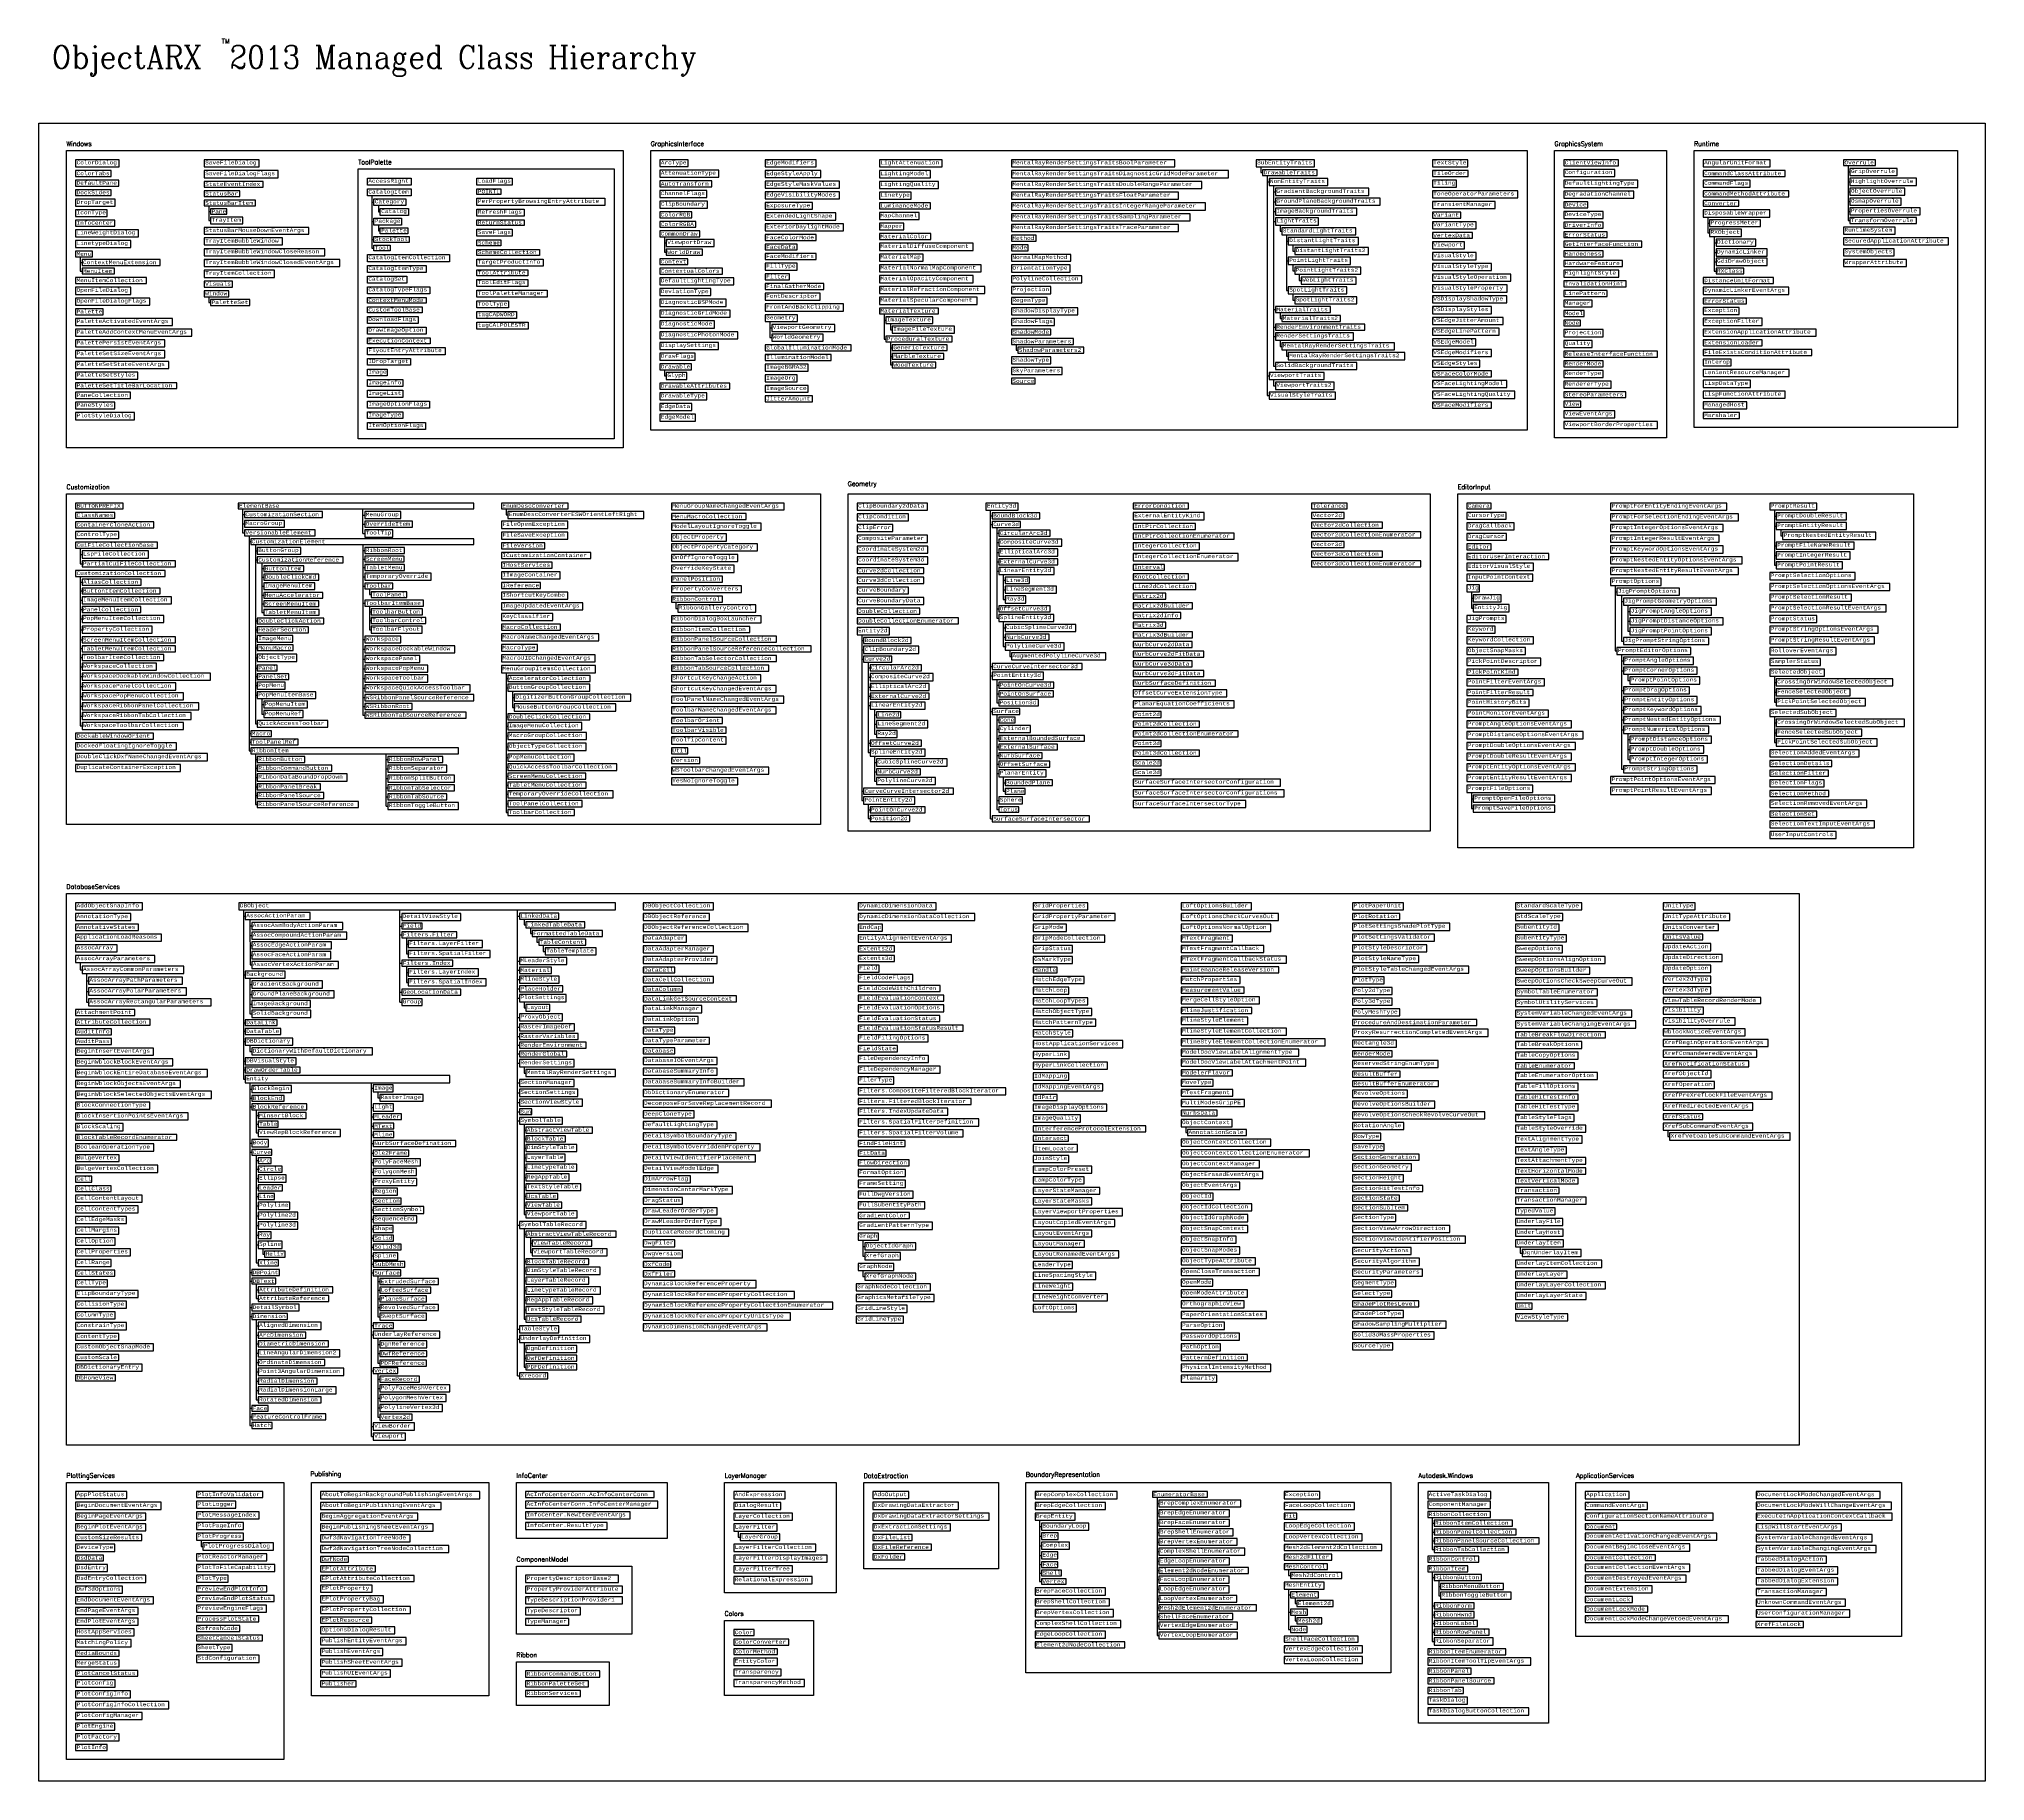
# Model space of a CAD drawing. Header units: inches. Extents: x 350 to 848, y -216 to 10.
# Drawn here: x 636.2 to 848.4, y -179.7 to 10.3 of the extents above; entities that cross this region are included whole.
import ezdxf
from ezdxf.enums import TextEntityAlignment as Align

# ---------------------------------------------------------------- set-up
doc = ezdxf.new("R2010")
doc.units = ezdxf.units.IN
doc.header["$MEASUREMENT"] = 0
for name, color, linetype in [('Managed classes', 3, 'Continuous'), ('ObjectARX 2009 Managed classes', 7, 'Continuous'), ('ObjectARX 2010 Managed classes', 7, 'Continuous')]:
    doc.layers.add(name, color=color, linetype=linetype)
doc.styles.add('Categories', font='romanc.shx', dxfattribs={"height": 0.5})
doc.styles.add('PureManaged', font='cour.ttf', dxfattribs={"height": 0.4})
doc.styles.add('Title', font='romanc.shx', dxfattribs={"width": 0.9})

msp = doc.modelspace()

# ---------------------------------------------------------------- linework, layer by layer
for p, q in [((769.44, -3.68), (769.44, -4.3)), ((833.48, -3.54), (833.48, -9.52)), ((833.48, -4.23), (833.68, -4.23)), ((769.44, -4.3), (769.64, -4.3)), ((770.14, -4.63), (770.14, -28.61)), ((770.14, -5.32), (770.34, -5.32)), ((770.84, -5.71), (770.84, -25.39)), ((833.48, -5.3), (833.68, -5.3)), ((654.75, -7.93), (654.75, -9.51)), ((672.54, -6.84), (672.54, -12.52)), ((672.54, -7.52), (672.74, -7.52)), ((673.24, -7.9), (673.24, -8.58)), ((770.84, -6.39), (771.04, -6.39)), ((770.84, -7.47), (771.04, -7.47)), ((833.48, -6.38), (833.68, -6.38)), ((833.48, -7.45), (833.68, -7.45)), ((654.75, -8.54), (654.95, -8.54)), ((654.75, -9.51), (654.95, -9.51)), ((672.54, -9.64), (672.74, -9.64)), ((673.24, -8.58), (673.44, -8.58)), ((673.24, -10.02), (673.24, -10.64)), ((770.84, -8.54), (771.04, -8.54)), ((770.84, -9.62), (771.04, -9.62)), ((771.54, -10.01), (771.54, -10.69)), ((818.18, -9.14), (818.18, -10.86)), ((818.18, -9.81), (818.38, -9.81)), ((833.48, -8.52), (833.68, -8.52)), ((833.48, -9.52), (833.68, -9.52)), ((672.54, -11.58), (672.74, -11.58)), ((672.54, -12.52), (672.74, -12.52)), ((673.24, -10.64), (673.44, -10.64)), ((704.43, -11.29), (704.43, -12.98)), ((704.43, -11.97), (704.63, -11.97)), ((771.54, -10.69), (771.74, -10.69)), ((772.24, -11.08), (772.24, -17.15)), ((772.24, -11.77), (772.44, -11.77)), ((772.94, -12.16), (772.94, -12.85)), ((818.18, -10.86), (818.38, -10.86)), ((818.88, -11.25), (818.88, -15.03)), ((818.88, -11.94), (819.08, -11.94)), ((640.73, -13.48), (640.73, -15.04)), ((640.73, -14.1), (640.93, -14.1)), ((704.43, -12.98), (704.63, -12.98)), ((772.24, -13.92), (772.44, -13.92)), ((772.94, -12.85), (773.14, -12.85)), ((772.94, -14.31), (772.94, -15)), ((818.88, -13.01), (819.08, -13.01)), ((818.88, -14.02), (819.08, -14.02)), ((640.73, -15.04), (640.93, -15.04)), ((772.94, -15), (773.14, -15)), ((773.64, -15.38), (773.64, -16.07)), ((773.64, -16.07), (773.84, -16.07)), ((818.88, -15.03), (819.08, -15.03)), ((654.75, -17.83), (654.75, -18.45)), ((654.75, -18.45), (654.95, -18.45)), ((772.24, -17.15), (772.44, -17.15)), ((772.94, -17.53), (772.94, -18.22)), ((772.94, -18.22), (773.14, -18.22)), ((715.92, -20.54), (715.92, -22.29)), ((728.37, -19.71), (728.37, -22.44)), ((728.37, -20.38), (728.57, -20.38)), ((729.07, -20.74), (729.07, -21.43)), ((770.84, -19.24), (771.04, -19.24)), ((770.84, -21.15), (771.04, -21.15)), ((771.54, -19.56), (771.54, -20.19)), ((771.54, -20.19), (771.74, -20.19)), ((715.92, -21.23), (716.12, -21.23)), ((715.92, -22.29), (716.12, -22.29)), ((728.37, -22.44), (728.57, -22.44)), ((729.07, -21.43), (729.27, -21.43)), ((729.07, -22.76), (729.07, -25.27)), ((742.76, -23.04), (742.76, -23.67)), ((770.84, -22.16), (771.04, -22.16)), ((771.54, -22.55), (771.54, -23.24)), ((771.54, -23.24), (771.74, -23.24)), ((729.07, -23.39), (729.27, -23.39)), ((729.07, -24.33), (729.27, -24.33)), ((729.07, -25.27), (729.27, -25.27)), ((742.76, -23.67), (742.96, -23.67)), ((770.84, -25.39), (771.04, -25.39)), ((772.24, -23.62), (772.24, -24.31)), ((772.24, -24.31), (772.44, -24.31)), ((704.43, -25.79), (704.43, -26.47)), ((704.43, -26.47), (704.63, -26.47)), ((770.14, -26.46), (770.34, -26.46)), ((770.84, -26.85), (770.84, -27.54)), ((770.84, -27.54), (771.04, -27.54)), ((770.14, -28.61), (770.34, -28.61)), ((658.44, -40.96), (658.44, -43.58)), ((658.44, -41.58), (658.64, -41.58)), ((671.56, -43.64), (671.56, -40.96)), ((671.56, -41.63), (671.76, -41.63)), ((687.16, -40.94), (687.16, -41.62)), ((687.16, -41.62), (687.36, -41.62)), ((739.97, -74.76), (739.97, -41.09)), ((739.97, -41.72), (740.17, -41.72)), ((825.44, -41.08), (825.44, -47.11)), ((825.44, -41.76), (825.64, -41.76)), ((658.44, -42.58), (658.64, -42.58)), ((658.44, -43.58), (658.64, -43.58)), ((659.14, -43.91), (659.14, -67.33)), ((659.14, -44.53), (659.34, -44.53)), ((671.56, -42.63), (671.76, -42.63)), ((671.56, -43.64), (671.76, -43.64)), ((739.97, -42.67), (740.17, -42.67)), ((740.67, -42.99), (740.67, -52.86)), ((740.67, -43.62), (740.87, -43.62)), ((825.44, -42.83), (825.64, -42.83)), ((826.14, -43.21), (826.14, -43.9)), ((826.14, -43.9), (826.34, -43.9)), ((640.73, -45.25), (640.73, -46.95)), ((640.73, -45.94), (640.93, -45.94)), ((659.84, -44.86), (659.84, -64.39)), ((659.84, -45.53), (660.04, -45.53)), ((659.84, -46.53), (660.04, -46.53)), ((671.56, -44.86), (671.56, -63.45)), ((671.56, -45.49), (671.76, -45.49)), ((671.56, -46.43), (671.76, -46.43)), ((740.67, -44.64), (740.87, -44.64)), ((740.67, -45.71), (740.87, -45.71)), ((791.91, -44.78), (791.91, -44.78)), ((825.44, -44.98), (825.64, -44.98)), ((825.44, -46.05), (825.64, -46.05)), ((640.73, -46.95), (640.93, -46.95)), ((640.73, -48.33), (640.73, -64.63)), ((660.54, -46.86), (660.54, -52.24)), ((660.54, -47.46), (660.74, -47.46)), ((660.54, -48.4), (660.74, -48.4)), ((671.56, -47.36), (671.76, -47.36)), ((671.56, -48.37), (671.76, -48.37)), ((740.67, -46.72), (740.87, -46.72)), ((740.67, -47.74), (740.87, -47.74)), ((741.37, -48.12), (741.37, -50.84)), ((741.37, -48.75), (741.57, -48.75)), ((825.44, -47.11), (825.64, -47.11)), ((640.73, -48.96), (640.93, -48.96)), ((640.73, -49.91), (640.93, -49.91)), ((660.54, -49.39), (660.74, -49.39)), ((660.54, -50.38), (660.74, -50.38)), ((671.56, -49.37), (671.76, -49.37)), ((672.26, -49.69), (672.26, -50.31)), ((672.26, -50.31), (672.46, -50.31)), ((741.37, -49.77), (741.57, -49.77)), ((741.37, -50.84), (741.57, -50.84)), ((792.41, -50.02), (792.41, -51.78)), ((792.41, -50.7), (792.61, -50.7)), ((808.08, -49.31), (808.08, -56.45)), ((808.08, -49.99), (808.28, -49.99)), ((808.78, -50.38), (808.78, -55.37)), ((640.73, -50.93), (640.93, -50.93)), ((640.73, -51.94), (640.93, -51.94)), ((640.73, -52.96), (640.93, -52.96)), ((660.54, -51.31), (660.74, -51.31)), ((660.54, -52.24), (660.74, -52.24)), ((671.56, -51.25), (671.76, -51.25)), ((672.26, -51.57), (672.26, -54.14)), ((672.26, -52.19), (672.46, -52.19)), ((705.68, -51.13), (705.68, -51.82)), ((705.68, -51.82), (705.88, -51.82)), ((740.67, -51.85), (740.87, -51.85)), ((740.67, -52.86), (740.87, -52.86)), ((792.41, -51.78), (792.61, -51.78)), ((808.78, -51.07), (808.98, -51.07)), ((809.48, -51.46), (809.48, -54.29)), ((809.48, -52.14), (809.68, -52.14)), ((640.73, -54.14), (640.93, -54.14)), ((659.84, -53.18), (660.04, -53.18)), ((659.84, -54.14), (660.04, -54.14)), ((659.84, -55.13), (660.04, -55.13)), ((672.26, -53.13), (672.46, -53.13)), ((672.26, -54.14), (672.46, -54.14)), ((725.94, -54.68), (725.94, -72.76)), ((741.37, -53.25), (741.37, -55.97)), ((741.37, -53.94), (741.57, -53.94)), ((741.37, -54.95), (741.57, -54.95)), ((809.48, -53.22), (809.68, -53.22)), ((809.48, -54.29), (809.68, -54.29)), ((640.73, -55.25), (640.93, -55.25)), ((640.73, -56.2), (640.93, -56.2)), ((640.73, -57.16), (640.93, -57.16)), ((659.84, -56.1), (660.04, -56.1)), ((659.84, -57.2), (660.04, -57.2)), ((659.84, -57.2), (660.04, -57.2)), ((671.56, -55.2), (671.76, -55.2)), ((671.56, -56.26), (671.76, -56.26)), ((725.94, -55.31), (726.14, -55.31)), ((725.94, -56.32), (726.14, -56.32)), ((741.37, -55.97), (741.57, -55.97)), ((742.07, -56.35), (742.07, -57.04)), ((742.07, -57.04), (742.27, -57.04)), ((808.08, -56.45), (808.28, -56.45)), ((808.78, -55.37), (808.98, -55.37)), ((808.78, -56.83), (808.78, -69.35)), ((640.73, -58.17), (640.93, -58.17)), ((640.73, -59.25), (640.93, -59.25)), ((659.84, -58.31), (660.04, -58.31)), ((659.84, -59.25), (660.04, -59.25)), ((671.56, -57.33), (671.76, -57.33)), ((671.56, -58.39), (671.76, -58.39)), ((687.16, -58.82), (687.16, -74.05)), ((725.94, -57.34), (726.14, -57.34)), ((726.64, -57.66), (726.64, -67.53)), ((726.64, -58.29), (726.84, -58.29)), ((726.64, -59.3), (726.84, -59.3)), ((739.97, -58.15), (740.17, -58.15)), ((739.97, -59.17), (740.17, -59.17)), ((808.78, -57.52), (808.98, -57.52)), ((808.78, -58.6), (808.98, -58.6)), ((809.48, -58.98), (809.48, -59.67)), ((825.44, -59.19), (825.44, -62.03)), ((640.73, -60.33), (640.93, -60.33)), ((640.73, -61.4), (640.93, -61.4)), ((659.84, -60.23), (660.04, -60.23)), ((659.84, -61.26), (660.04, -61.26)), ((671.56, -59.45), (671.76, -59.45)), ((671.56, -60.52), (671.76, -60.52)), ((687.16, -59.45), (687.36, -59.45)), ((687.16, -60.47), (687.36, -60.47)), ((687.86, -60.85), (687.86, -62.62)), ((726.64, -60.38), (726.84, -60.38)), ((726.64, -61.39), (726.84, -61.39)), ((740.67, -59.55), (740.67, -62.09)), ((740.67, -60.18), (740.87, -60.18)), ((740.67, -61.14), (740.87, -61.14)), ((808.78, -60.75), (808.98, -60.75)), ((809.48, -59.67), (809.68, -59.67)), ((825.44, -59.88), (825.64, -59.88)), ((825.44, -60.96), (825.64, -60.96)), ((640.73, -62.48), (640.93, -62.48)), ((640.73, -63.55), (640.93, -63.55)), ((660.54, -61.63), (660.54, -63.34)), ((660.54, -62.3), (660.74, -62.3)), ((660.54, -63.34), (660.74, -63.34)), ((671.56, -61.54), (671.76, -61.54)), ((671.56, -62.49), (671.76, -62.49)), ((671.56, -63.45), (671.76, -63.45)), ((687.16, -63.63), (687.36, -63.63)), ((687.86, -61.54), (688.06, -61.54)), ((687.86, -62.62), (688.06, -62.62)), ((726.64, -62.41), (726.84, -62.41)), ((727.34, -62.79), (727.34, -65.51)), ((727.34, -63.42), (727.54, -63.42)), ((739.97, -63.04), (740.17, -63.04)), ((740.67, -62.09), (740.87, -62.09)), ((740.67, -63.36), (740.67, -73.74)), ((808.78, -61.82), (808.98, -61.82)), ((808.78, -62.9), (808.98, -62.9)), ((825.44, -62.03), (825.64, -62.03)), ((825.44, -63.59), (825.44, -66.43)), ((640.73, -64.63), (640.93, -64.63)), ((659.14, -65.45), (659.34, -65.45)), ((659.84, -64.39), (660.04, -64.39)), ((687.16, -64.65), (687.36, -64.65)), ((687.16, -65.72), (687.36, -65.72)), ((727.34, -64.44), (727.54, -64.44)), ((727.34, -65.51), (727.54, -65.51)), ((740.67, -63.97), (740.87, -63.97)), ((740.67, -64.97), (740.87, -64.97)), ((808.78, -63.97), (808.98, -63.97)), ((808.78, -65.05), (808.98, -65.05)), ((809.48, -65.44), (809.48, -68.27)), ((825.44, -64.28), (825.64, -64.28)), ((825.44, -65.36), (825.64, -65.36)), ((659.14, -66.38), (659.34, -66.38)), ((659.14, -67.33), (659.34, -67.33)), ((659.84, -67.65), (659.84, -73.18)), ((674.08, -73.36), (674.08, -67.65)), ((687.16, -66.9), (687.36, -66.9)), ((726.64, -66.52), (726.84, -66.52)), ((726.64, -67.53), (726.84, -67.53)), ((740.67, -65.98), (740.87, -65.98)), ((740.67, -66.92), (740.87, -66.92)), ((740.67, -67.86), (740.87, -67.86)), ((809.48, -66.12), (809.68, -66.12)), ((809.48, -67.2), (809.68, -67.2)), ((825.44, -66.43), (825.64, -66.43)), ((659.84, -68.28), (660.04, -68.28)), ((659.84, -69.24), (660.04, -69.24)), ((674.08, -68.28), (674.28, -68.28)), ((674.08, -69.3), (674.28, -69.3)), ((687.16, -68.07), (687.36, -68.07)), ((687.16, -69.12), (687.36, -69.12)), ((727.34, -67.92), (727.34, -70.63)), ((727.34, -68.61), (727.54, -68.61)), ((727.34, -69.62), (727.54, -69.62)), ((740.67, -68.8), (740.87, -68.8)), ((740.67, -69.8), (740.87, -69.8)), ((808.78, -69.35), (808.98, -69.35)), ((809.48, -68.27), (809.68, -68.27)), ((659.84, -70.25), (660.04, -70.25)), ((659.84, -71.27), (660.04, -71.27)), ((674.08, -70.37), (674.28, -70.37)), ((674.08, -71.39), (674.28, -71.39)), ((687.16, -70.11), (687.36, -70.11)), ((687.16, -71.07), (687.36, -71.07)), ((687.16, -72.08), (687.36, -72.08)), ((725.94, -71.75), (726.14, -71.75)), ((727.34, -70.63), (727.54, -70.63)), ((741.37, -70.19), (741.37, -71.75)), ((741.37, -70.81), (741.57, -70.81)), ((741.37, -71.75), (741.57, -71.75)), ((792.41, -71.88), (792.41, -73.64)), ((659.84, -72.22), (660.04, -72.22)), ((659.84, -73.18), (660.04, -73.18)), ((674.08, -72.34), (674.28, -72.34)), ((674.08, -73.36), (674.28, -73.36)), ((687.16, -73.1), (687.36, -73.1)), ((687.16, -74.05), (687.36, -74.05)), ((725.94, -72.76), (726.14, -72.76)), ((726.64, -73.15), (726.64, -74.73)), ((726.64, -73.78), (726.84, -73.78)), ((740.67, -72.75), (740.87, -72.75)), ((740.67, -73.74), (740.87, -73.74)), ((792.41, -72.57), (792.61, -72.57)), ((792.41, -73.64), (792.61, -73.64)), ((726.64, -74.73), (726.84, -74.73)), ((739.97, -74.76), (740.17, -74.76)), ((658.53, -84.68), (658.53, -103.14)), ((675.59, -94.74), (675.59, -84.68)), ((688.42, -135.47), (688.42, -84.68)), ((658.53, -85.36), (658.73, -85.36)), ((659.23, -85.74), (659.25, -90.68)), ((659.23, -86.43), (659.43, -86.43)), ((675.59, -85.45), (675.79, -85.45)), ((675.59, -86.44), (675.79, -86.44)), ((688.42, -85.36), (688.62, -85.36)), ((689.12, -85.68), (689.12, -86.31)), ((689.12, -86.31), (689.32, -86.31)), ((689.82, -86.64), (689.82, -87.26)), ((659.23, -87.49), (659.43, -87.49)), ((659.23, -88.55), (659.43, -88.55)), ((675.59, -87.39), (675.79, -87.39)), ((676.29, -87.72), (676.29, -89.48)), ((676.29, -88.41), (676.49, -88.41)), ((689.82, -87.26), (690.02, -87.26)), ((690.52, -87.58), (690.52, -88.2)), ((690.52, -88.2), (690.72, -88.2)), ((691.22, -88.52), (691.22, -89.2)), ((640.73, -90.43), (640.73, -91.22)), ((640.73, -91.22), (640.93, -91.22)), ((659.23, -89.62), (659.43, -89.62)), ((659.25, -90.68), (659.45, -90.68)), ((675.59, -90.5), (675.79, -90.5)), ((676.29, -89.48), (676.49, -89.48)), ((676.29, -90.82), (676.29, -92.59)), ((688.42, -90.26), (688.62, -90.26)), ((691.22, -89.2), (691.42, -89.2)), ((641.43, -91.61), (641.43, -94.75)), ((641.43, -92.4), (641.63, -92.4)), ((658.53, -91.75), (658.73, -91.75)), ((659.23, -92.13), (659.23, -96.01)), ((659.23, -92.82), (659.43, -92.82)), ((676.29, -91.51), (676.49, -91.51)), ((676.29, -92.59), (676.49, -92.59)), ((688.42, -91.27), (688.62, -91.27)), ((688.42, -92.28), (688.62, -92.28)), ((688.42, -93.29), (688.62, -93.29)), ((641.43, -93.57), (641.63, -93.57)), ((641.43, -94.75), (641.63, -94.75)), ((659.23, -93.89), (659.43, -93.89)), ((659.23, -94.95), (659.43, -94.95)), ((675.59, -93.65), (675.79, -93.65)), ((675.59, -94.74), (675.79, -94.74)), ((688.42, -94.3), (688.62, -94.3)), ((689.12, -94.69), (689.12, -95.35)), ((689.12, -95.35), (689.32, -95.35)), ((658.53, -96.98), (658.73, -96.98)), ((659.23, -96.01), (659.43, -96.01)), ((688.42, -96.41), (688.62, -96.41)), ((688.42, -97.48), (688.62, -97.48)), ((658.53, -97.92), (658.73, -97.92)), ((658.53, -99.04), (658.73, -99.04)), ((659.23, -99.43), (659.23, -100.12)), ((688.42, -98.48), (688.62, -98.48)), ((688.42, -99.44), (688.62, -99.44)), ((658.53, -101.19), (658.73, -101.19)), ((659.23, -100.12), (659.43, -100.12)), ((688.42, -100.39), (688.62, -100.39)), ((688.42, -101.39), (688.62, -101.39)), ((689.12, -101.78), (689.12, -102.47)), ((658.53, -102.13), (658.73, -102.13)), ((658.53, -103.14), (658.73, -103.14)), ((659.23, -103.53), (659.23, -140.89)), ((672.48, -142.1), (672.48, -103.53)), ((688.42, -103.54), (688.62, -103.54)), ((689.12, -102.47), (689.32, -102.47)), ((659.23, -104.22), (659.43, -104.22)), ((659.23, -105.22), (659.43, -105.22)), ((672.48, -104.13), (672.68, -104.13)), ((673.18, -104.5), (673.18, -105.17)), ((673.18, -105.17), (673.38, -105.17)), ((688.42, -104.63), (688.62, -104.63)), ((688.42, -105.69), (688.62, -105.69)), ((659.23, -106.16), (659.43, -106.16)), ((659.93, -106.48), (659.93, -109)), ((659.93, -107.1), (660.13, -107.1)), ((659.93, -108.04), (660.13, -108.04)), ((672.48, -106.22), (672.68, -106.22)), ((672.48, -107.23), (672.68, -107.23)), ((688.42, -106.69), (688.62, -106.69)), ((688.42, -107.68), (688.62, -107.68)), ((689.12, -108.06), (689.12, -117.88)), ((659.23, -110.12), (659.43, -110.12)), ((659.93, -109), (660.13, -109)), ((672.48, -108.25), (672.68, -108.25)), ((672.48, -109.19), (672.68, -109.19)), ((672.48, -110.14), (672.68, -110.14)), ((689.12, -108.69), (689.32, -108.69)), ((689.12, -109.64), (689.32, -109.64)), ((761.26, -108.32), (761.26, -108.95)), ((761.26, -108.95), (761.46, -108.95)), ((813.82, -108.7), (813.82, -109.39)), ((813.82, -109.39), (814.02, -109.39)), ((659.23, -111.11), (659.43, -111.11)), ((659.93, -111.42), (659.93, -123.17)), ((659.93, -112.02), (660.13, -112.02)), ((672.48, -111.2), (672.68, -111.2)), ((672.48, -112.21), (672.68, -112.21)), ((689.12, -110.65), (689.32, -110.65)), ((689.12, -111.72), (689.32, -111.72)), ((659.93, -112.95), (660.13, -112.95)), ((659.93, -113.97), (660.13, -113.97)), ((672.48, -113.27), (672.68, -113.27)), ((672.48, -114.33), (672.68, -114.33)), ((689.12, -112.78), (689.32, -112.78)), ((689.12, -113.85), (689.32, -113.85)), ((659.93, -114.98), (660.13, -114.98)), ((659.93, -115.93), (660.13, -115.93)), ((672.48, -115.41), (672.68, -115.41)), ((672.48, -116.42), (672.68, -116.42)), ((689.12, -114.91), (689.32, -114.91)), ((689.12, -115.91), (689.32, -115.91)), ((659.93, -116.94), (660.13, -116.94)), ((659.93, -118.02), (660.13, -118.02)), ((672.48, -117.4), (672.68, -117.4)), ((672.48, -118.41), (672.68, -118.41)), ((689.12, -116.86), (689.32, -116.86)), ((689.12, -117.88), (689.32, -117.88)), ((659.93, -119.09), (660.13, -119.09)), ((659.93, -120.14), (660.13, -120.14)), ((672.48, -119.47), (672.68, -119.47)), ((672.48, -120.48), (672.68, -120.48)), ((688.42, -119.04), (688.62, -119.04)), ((689.12, -119.42), (689.12, -129.3)), ((689.12, -120.05), (689.32, -120.05)), ((689.82, -120.38), (689.82, -122.02)), ((726.06, -120.68), (726.06, -122.43)), ((659.93, -121.2), (660.13, -121.2)), ((660.63, -121.59), (660.63, -122.21)), ((660.63, -122.21), (660.83, -122.21)), ((672.48, -121.44), (672.68, -121.44)), ((672.48, -122.39), (672.68, -122.39)), ((689.12, -123.03), (689.32, -123.03)), ((689.82, -121.01), (690.02, -121.01)), ((689.82, -122.02), (690.02, -122.02)), ((726.06, -121.37), (726.26, -121.37)), ((726.06, -122.43), (726.26, -122.43)), ((797.73, -121.42), (797.73, -122.1)), ((797.73, -122.1), (797.93, -122.1)), ((659.23, -124.22), (659.43, -124.22)), ((659.23, -125.16), (659.43, -125.16)), ((659.93, -123.17), (660.13, -123.17)), ((672.48, -123.32), (672.68, -123.32)), ((672.48, -124.26), (672.68, -124.26)), ((673.18, -124.58), (673.18, -129.03)), ((689.12, -124.04), (689.32, -124.04)), ((689.12, -125.11), (689.32, -125.11)), ((726.06, -123.98), (726.06, -124.66)), ((726.06, -124.66), (726.26, -124.66)), ((659.93, -125.46), (659.93, -127.04)), ((659.93, -126.09), (660.13, -126.09)), ((659.93, -127.04), (660.13, -127.04)), ((673.18, -125.2), (673.38, -125.2)), ((673.18, -126.15), (673.38, -126.15)), ((673.18, -127.09), (673.38, -127.09)), ((689.12, -126.17), (689.32, -126.17)), ((689.12, -127.24), (689.32, -127.24)), ((659.23, -128.02), (659.43, -128.02)), ((659.23, -129.01), (659.43, -129.01)), ((659.93, -129.34), (659.93, -138.09)), ((673.18, -128.03), (673.38, -128.03)), ((673.18, -129.03), (673.38, -129.03)), ((689.12, -128.3), (689.32, -128.3)), ((689.12, -129.3), (689.32, -129.3)), ((659.93, -130.03), (660.13, -130.03)), ((659.93, -131.04), (660.13, -131.04)), ((672.48, -130.01), (672.68, -130.01)), ((672.48, -131), (672.68, -131)), ((673.18, -131.38), (673.18, -134.1)), ((688.42, -130.4), (688.62, -130.4)), ((688.42, -131.47), (688.62, -131.47)), ((659.93, -132), (660.13, -132)), ((659.93, -133.01), (660.13, -133.01)), ((673.18, -132.06), (673.38, -132.06)), ((673.18, -133.06), (673.38, -133.06)), ((689.12, -131.86), (689.12, -134.52)), ((689.12, -132.55), (689.32, -132.55)), ((689.12, -133.56), (689.32, -133.56)), ((659.93, -134.03), (660.13, -134.03)), ((659.93, -135.04), (660.13, -135.04)), ((672.48, -134.93), (672.68, -134.93)), ((673.18, -134.1), (673.38, -134.1)), ((673.18, -135.23), (673.18, -140)), ((688.42, -135.47), (688.62, -135.47)), ((689.12, -134.52), (689.32, -134.52)), ((659.93, -136.06), (660.13, -136.06)), ((659.93, -137.07), (660.13, -137.07)), ((673.18, -135.85), (673.38, -135.85)), ((673.18, -136.85), (673.38, -136.85)), ((673.18, -137.91), (673.38, -137.91)), ((659.23, -139.02), (659.43, -139.02)), ((659.23, -139.95), (659.43, -139.95)), ((659.93, -138.09), (660.13, -138.09)), ((673.18, -138.98), (673.38, -138.98)), ((673.18, -140), (673.38, -140)), ((659.23, -140.89), (659.43, -140.89)), ((672.48, -141.01), (672.68, -141.01)), ((672.48, -142.1), (672.68, -142.1)), ((758.13, -148.72), (758.13, -163.78)), ((758.13, -149.4), (758.33, -149.4)), ((758.13, -150.46), (758.33, -150.46)), ((712.48, -152.41), (712.48, -153.08)), ((745.33, -151.23), (745.33, -157.9)), ((745.33, -151.91), (745.53, -151.91)), ((758.13, -151.5), (758.33, -151.5)), ((758.13, -152.55), (758.33, -152.55)), ((788.14, -150.92), (788.14, -154.42)), ((788.14, -151.55), (788.34, -151.55)), ((788.14, -152.51), (788.34, -152.51)), ((653.91, -153.4), (653.91, -154.09)), ((653.91, -154.09), (654.11, -154.09)), ((712.48, -153.08), (712.68, -153.08)), ((745.33, -152.96), (745.53, -152.96)), ((745.33, -154), (745.53, -154)), ((758.13, -153.6), (758.33, -153.6)), ((758.13, -154.64), (758.33, -154.64)), ((788.14, -153.46), (788.34, -153.46)), ((788.14, -154.42), (788.34, -154.42)), ((745.33, -155.07), (745.53, -155.07)), ((745.33, -156.05), (745.53, -156.05)), ((745.33, -156.98), (745.53, -156.98)), ((758.13, -155.7), (758.33, -155.7)), ((758.13, -156.71), (758.33, -156.71)), ((772.48, -156.61), (772.48, -157.24)), ((788.14, -156.85), (788.14, -164.44)), ((745.33, -157.9), (745.53, -157.9)), ((758.13, -157.7), (758.33, -157.7)), ((758.13, -158.75), (758.33, -158.75)), ((772.48, -157.24), (772.68, -157.24)), ((772.48, -158.74), (772.48, -163.14)), ((788.14, -157.48), (788.34, -157.48)), ((788.84, -157.81), (788.84, -159.45)), ((788.84, -158.44), (789.04, -158.44)), ((758.13, -159.79), (758.33, -159.79)), ((758.13, -160.79), (758.33, -160.79)), ((772.48, -159.36), (772.68, -159.36)), ((772.48, -161.25), (772.68, -161.25)), ((773.18, -159.68), (773.18, -160.3)), ((773.18, -160.3), (773.38, -160.3)), ((788.14, -160.57), (788.34, -160.57)), ((788.84, -159.45), (789.04, -159.45)), ((758.13, -161.73), (758.33, -161.73)), ((758.13, -162.73), (758.33, -162.73)), ((772.48, -163.14), (772.68, -163.14)), ((773.18, -161.57), (773.18, -162.19)), ((773.18, -162.19), (773.38, -162.19)), ((788.14, -161.52), (788.34, -161.52)), ((788.14, -162.47), (788.34, -162.47)), ((758.13, -163.78), (758.33, -163.78)), ((788.14, -163.43), (788.34, -163.43)), ((788.14, -164.44), (788.34, -164.44))]:
    msp.add_line(p, q)
for points in [[(636.23, 1.1), (848.41, 1.1), (848.41, -179.66), (636.23, -179.66)], [(639.23, -1.9), (699.93, -1.9), (699.93, -34.32), (639.23, -34.32)], [(702.93, -1.9), (798.47, -1.9), (798.47, -32.39), (702.93, -32.39)], [(801.47, -1.9), (813.68, -1.9), (813.68, -33.21), (801.47, -33.21)], [(816.68, -1.9), (845.41, -1.9), (845.41, -32.09), (816.68, -32.09)], [(640.23, -2.9), (640.23, -3.68), (644.98, -3.68), (644.98, -2.9)], [(640.23, -4.08), (640.23, -4.72), (644.1, -4.72), (644.1, -4.08)], [(654.25, -2.9), (654.25, -3.68), (660.24, -3.68), (660.24, -2.9)], [(654.25, -4.08), (654.25, -4.85), (662.3, -4.85), (662.3, -4.08)], [(671.04, -3.9), (698.93, -3.9), (698.93, -33.32), (671.04, -33.32)], [(703.93, -2.9), (703.93, -3.63), (707.01, -3.63), (707.01, -2.9)], [(703.93, -4.03), (703.93, -4.81), (710.37, -4.81), (710.37, -4.03)], [(715.42, -2.9), (715.42, -3.68), (720.98, -3.68), (720.98, -2.9)], [(715.42, -4.08), (715.42, -4.84), (721.46, -4.84), (721.46, -4.08)], [(727.87, -2.9), (727.87, -3.68), (734.71, -3.68), (734.71, -2.9)], [(727.87, -4.08), (727.87, -4.85), (733.42, -4.85), (733.42, -4.08)], [(742.26, -2.9), (742.26, -3.68), (760.06, -3.68), (760.06, -2.9)], [(742.26, -4.08), (742.26, -4.85), (765.94, -4.85), (765.94, -4.08)], [(768.94, -2.9), (768.94, -3.68), (775.31, -3.68), (775.31, -2.9)], [(769.64, -3.98), (769.64, -4.63), (775.6, -4.63), (775.6, -3.98)], [(788.15, -2.9), (788.15, -3.66), (792.03, -3.66), (792.03, -2.9)], [(788.15, -4.06), (788.15, -4.72), (792.04, -4.72), (792.04, -4.06)], [(802.47, -2.9), (802.47, -3.55), (808.46, -3.55), (808.46, -2.9)], [(802.47, -3.95), (802.47, -4.73), (808.05, -4.73), (808.05, -3.95)], [(817.68, -2.9), (817.68, -3.68), (824.97, -3.68), (824.97, -2.9)], [(817.68, -4.08), (817.68, -4.73), (826.61, -4.73), (826.61, -4.08)], [(832.98, -2.9), (832.98, -3.54), (836.46, -3.54), (836.46, -2.9)], [(833.68, -3.84), (833.68, -4.62), (838.83, -4.62), (838.83, -3.84)], [(640.23, -5.12), (640.23, -5.76), (644.94, -5.76), (644.94, -5.12)], [(640.23, -6.16), (640.23, -6.81), (644.09, -6.81), (644.09, -6.16)], [(654.25, -5.25), (654.25, -5.89), (660.66, -5.89), (660.66, -5.25)], [(654.25, -6.29), (654.25, -6.91), (658.13, -6.91), (658.13, -6.29)], [(672.04, -5.68), (672.04, -4.9), (676.8, -4.9), (676.8, -5.68)], [(672.04, -6.84), (672.04, -6.08), (676.81, -6.08), (676.81, -6.84)], [(683.98, -5.66), (683.98, -4.9), (687.84, -4.9), (687.84, -5.66)], [(683.98, -6.68), (683.98, -6.06), (686.6, -6.06), (686.6, -6.68)], [(703.93, -5.21), (703.93, -5.85), (709.58, -5.85), (709.58, -5.21)], [(703.93, -6.25), (703.93, -7.01), (709.06, -7.01), (709.06, -6.25)], [(715.42, -5.24), (715.42, -6), (723.51, -6), (723.51, -5.24)], [(727.87, -5.25), (727.87, -6.03), (734.31, -6.03), (734.31, -5.25)], [(742.26, -5.25), (742.26, -6.03), (763, -6.03), (763, -5.25)], [(770.34, -4.93), (770.34, -5.71), (776.75, -5.71), (776.75, -4.93)], [(771.04, -6.01), (771.04, -6.78), (781.21, -6.78), (781.21, -6.01)], [(788.15, -5.12), (788.15, -5.89), (790.8, -5.89), (790.8, -5.12)], [(788.15, -6.29), (788.15, -7.03), (797.47, -7.03), (797.47, -6.29)], [(802.47, -5.13), (802.47, -5.91), (810.55, -5.91), (810.55, -5.13)], [(802.47, -6.31), (802.47, -7.08), (810.12, -7.08), (810.12, -6.31)], [(817.68, -5.13), (817.68, -5.89), (822.81, -5.89), (822.81, -5.13)], [(817.68, -6.29), (817.68, -6.95), (827.03, -6.95), (827.03, -6.29)], [(833.68, -4.92), (833.68, -5.69), (840.94, -5.69), (840.94, -4.92)], [(833.68, -5.99), (833.68, -6.77), (839.68, -6.77), (839.68, -5.99)], [(640.23, -7.21), (640.23, -7.94), (644.53, -7.94), (644.53, -7.21)], [(640.23, -8.34), (640.23, -9.07), (643.66, -9.07), (643.66, -8.34)], [(654.25, -7.31), (654.25, -7.93), (659.85, -7.93), (659.85, -7.31)], [(654.95, -8.23), (654.95, -8.84), (656.72, -8.84), (656.72, -8.23)], [(672.74, -7.88), (672.74, -7.14), (676.24, -7.14), (676.24, -7.88)], [(673.44, -8.96), (673.44, -8.2), (676.51, -8.2), (676.51, -8.96)], [(683.98, -7.88), (683.98, -7.1), (697.93, -7.1), (697.93, -7.88)], [(683.98, -9.04), (683.98, -8.28), (689.12, -8.28), (689.12, -9.04)], [(703.93, -7.41), (703.93, -8.18), (709.11, -8.18), (709.11, -7.41)], [(715.42, -6.4), (715.42, -7.17), (723.51, -7.17), (723.51, -6.4)], [(715.42, -7.57), (715.42, -8.3), (720.58, -8.3), (720.58, -7.57)], [(727.87, -6.43), (727.87, -7.2), (731.33, -7.2), (731.33, -6.43)], [(727.87, -7.6), (727.87, -8.26), (733.43, -8.26), (733.43, -7.6)], [(742.26, -6.43), (742.26, -7.2), (760.48, -7.2), (760.48, -6.43)], [(742.26, -7.6), (742.26, -8.38), (763.42, -8.38), (763.42, -7.6)], [(771.04, -7.08), (771.04, -7.86), (782.47, -7.86), (782.47, -7.08)], [(771.04, -8.16), (771.04, -8.93), (779.91, -8.93), (779.91, -8.16)], [(788.15, -7.43), (788.15, -8.21), (794.99, -8.21), (794.99, -7.43)], [(802.47, -7.48), (802.47, -8.14), (805.09, -8.14), (805.09, -7.48)], [(817.68, -7.35), (817.68, -7.97), (821.58, -7.97), (821.58, -7.35)], [(817.68, -8.37), (817.68, -9.14), (824.93, -9.14), (824.93, -8.37)], [(833.68, -7.07), (833.68, -7.83), (839.26, -7.83), (839.26, -7.07)], [(833.68, -8.13), (833.68, -8.9), (841.33, -8.9), (841.33, -8.13)], [(640.23, -9.47), (640.23, -10.12), (644.51, -10.12), (644.51, -9.47)], [(640.23, -10.52), (640.23, -11.29), (647.08, -11.29), (647.08, -10.52)], [(654.25, -10.28), (654.25, -11.02), (665.66, -11.02), (665.66, -10.28)], [(654.95, -9.14), (654.95, -9.88), (658.46, -9.88), (658.46, -9.14)], [(672.74, -10.02), (672.74, -9.26), (675.76, -9.26), (675.76, -10.02)], [(673.44, -10.96), (673.44, -10.32), (676.46, -10.32), (676.46, -10.96)], [(683.98, -10.06), (683.98, -9.44), (689.12, -9.44), (689.12, -10.06)], [(683.98, -11.24), (683.98, -10.48), (687.83, -10.48), (687.83, -11.24)], [(703.93, -8.58), (703.93, -9.22), (707.41, -9.22), (707.41, -8.58)], [(703.93, -9.62), (703.93, -10.26), (707.86, -10.26), (707.86, -9.62)], [(715.42, -8.7), (715.42, -9.48), (723.1, -9.48), (723.1, -8.7)], [(715.42, -9.88), (715.42, -10.66), (723.94, -10.66), (723.94, -9.88)], [(727.87, -8.66), (727.87, -9.42), (732.2, -9.42), (732.2, -8.66)], [(727.87, -9.82), (727.87, -10.55), (730.54, -10.55), (730.54, -9.82)], [(742.26, -8.78), (742.26, -9.55), (761.74, -9.55), (761.74, -8.78)], [(742.26, -9.95), (742.26, -10.73), (760.48, -10.73), (760.48, -9.95)], [(771.04, -9.23), (771.04, -10.01), (775.75, -10.01), (775.75, -9.23)], [(771.74, -10.31), (771.74, -11.08), (779.79, -11.08), (779.79, -10.31)], [(788.15, -8.61), (788.15, -9.26), (791.24, -9.26), (791.24, -8.61)], [(788.15, -9.66), (788.15, -10.44), (792.91, -10.44), (792.91, -9.66)], [(802.47, -8.54), (802.47, -9.31), (806.77, -9.31), (806.77, -8.54)], [(802.47, -9.71), (802.47, -10.37), (806.77, -10.37), (806.77, -9.71)], [(818.38, -9.44), (818.38, -10.17), (823.94, -10.17), (823.94, -9.44)], [(818.38, -10.47), (818.38, -11.25), (821.86, -11.25), (821.86, -10.47)], [(832.98, -10.24), (832.98, -11.02), (838.61, -11.02), (838.61, -10.24)], [(833.68, -9.2), (833.68, -9.84), (840.92, -9.84), (840.92, -9.2)], [(640.23, -11.69), (640.23, -12.47), (646.24, -12.47), (646.24, -11.69)], [(654.25, -11.42), (654.25, -12.19), (662.79, -12.19), (662.79, -11.42)], [(654.25, -12.59), (654.25, -13.37), (667.39, -13.37), (667.39, -12.59)], [(672.74, -11.9), (672.74, -11.26), (676.59, -11.26), (676.59, -11.9)], [(672.74, -12.84), (672.74, -12.2), (674.51, -12.2), (674.51, -12.84)], [(683.98, -12.28), (683.98, -11.64), (686.58, -11.64), (686.58, -12.28)], [(683.98, -13.33), (683.98, -12.68), (690.8, -12.68), (690.8, -13.33)], [(703.93, -10.66), (703.93, -11.29), (708.27, -11.29), (708.27, -10.66)], [(704.63, -11.59), (704.63, -12.36), (709.85, -12.36), (709.85, -11.59)], [(704.63, -12.66), (704.63, -13.3), (708.58, -13.3), (708.58, -12.66)], [(715.42, -11.06), (715.42, -11.7), (720.98, -11.7), (720.98, -11.06)], [(715.42, -12.1), (715.42, -12.71), (718.89, -12.71), (718.89, -12.1)], [(727.87, -10.95), (727.87, -11.6), (733.48, -11.6), (733.48, -10.95)], [(727.87, -12), (727.87, -12.78), (738.1, -12.78), (738.1, -12)], [(742.26, -11.13), (742.26, -11.77), (744.96, -11.77), (744.96, -11.13)], [(742.26, -12.17), (742.26, -12.81), (744.07, -12.81), (744.07, -12.17)], [(772.44, -11.38), (772.44, -12.16), (780.08, -12.16), (780.08, -11.38)], [(773.14, -12.46), (773.14, -13.23), (781.18, -13.23), (781.18, -12.46)], [(788.15, -10.84), (788.15, -11.45), (792.51, -11.45), (792.51, -10.84)], [(788.15, -11.85), (788.15, -12.62), (791.66, -12.62), (791.66, -11.85)], [(802.47, -10.77), (802.47, -11.39), (807.2, -11.39), (807.2, -10.77)], [(802.47, -11.79), (802.47, -12.44), (810.99, -12.44), (810.99, -11.79)], [(819.08, -11.55), (819.08, -12.32), (823.41, -12.32), (823.41, -11.55)], [(819.08, -12.62), (819.08, -13.4), (824.65, -13.4), (824.65, -12.62)], [(832.98, -11.42), (832.98, -12.19), (844.41, -12.19), (844.41, -11.42)], [(832.98, -12.59), (832.98, -13.37), (838.51, -13.37), (838.51, -12.59)], [(640.23, -12.87), (640.23, -13.48), (642.06, -13.48), (642.06, -12.87)], [(640.93, -13.78), (640.93, -14.43), (649.45, -14.43), (649.45, -13.78)], [(640.93, -14.73), (640.93, -15.34), (644.48, -15.34), (644.48, -14.73)], [(654.25, -13.77), (654.25, -14.54), (669.04, -14.54), (669.04, -13.77)], [(672.04, -14.02), (672.04, -13.24), (680.98, -13.24), (680.98, -14.02)], [(672.04, -15.18), (672.04, -14.42), (678.44, -14.42), (678.44, -15.18)], [(683.98, -14.5), (683.98, -13.73), (691.22, -13.73), (691.22, -14.5)], [(703.93, -13.7), (703.93, -14.32), (706.98, -14.32), (706.98, -13.7)], [(703.93, -14.72), (703.93, -15.36), (710.74, -15.36), (710.74, -14.72)], [(715.42, -13.11), (715.42, -13.76), (720.96, -13.76), (720.96, -13.11)], [(715.42, -14.16), (715.42, -14.94), (718.88, -14.94), (718.88, -14.16)], [(727.87, -13.18), (727.87, -13.95), (732.64, -13.95), (732.64, -13.18)], [(727.87, -14.35), (727.87, -15.13), (738.94, -15.13), (738.94, -14.35)], [(742.26, -13.21), (742.26, -13.97), (748.73, -13.97), (748.73, -13.21)], [(742.26, -14.37), (742.26, -15.14), (748.67, -15.14), (748.67, -14.37)], [(772.44, -13.53), (772.44, -14.31), (779.23, -14.31), (779.23, -13.53)], [(773.14, -14.61), (773.14, -15.38), (780.34, -15.38), (780.34, -14.61)], [(788.15, -13.02), (788.15, -13.8), (792.91, -13.8), (792.91, -13.02)], [(788.15, -14.2), (788.15, -14.98), (794.59, -14.98), (794.59, -14.2)], [(802.47, -12.84), (802.47, -13.48), (806.77, -13.48), (806.77, -12.84)], [(802.47, -13.88), (802.47, -14.52), (808.89, -14.52), (808.89, -13.88)], [(819.08, -13.63), (819.08, -14.41), (824.65, -14.41), (824.65, -13.63)], [(819.08, -14.71), (819.08, -15.35), (822.12, -15.35), (822.12, -14.71)], [(832.98, -13.77), (832.98, -14.54), (839.84, -14.54), (839.84, -13.77)], [(640.23, -15.74), (640.23, -16.4), (647.94, -16.4), (647.94, -15.74)], [(640.23, -16.8), (640.23, -17.57), (646.25, -17.57), (646.25, -16.8)], [(654.25, -14.94), (654.25, -15.72), (661.93, -15.72), (661.93, -14.94)], [(654.25, -16.12), (654.25, -16.77), (657.32, -16.77), (657.32, -16.12)], [(672.04, -16.34), (672.04, -15.58), (676.35, -15.58), (676.35, -16.34)], [(672.04, -17.5), (672.04, -16.74), (678.85, -16.74), (678.85, -17.5)], [(683.98, -15.55), (683.98, -14.9), (689.54, -14.9), (689.54, -15.55)], [(683.98, -16.73), (683.98, -15.95), (689.52, -15.95), (689.52, -16.73)], [(703.93, -15.76), (703.93, -16.54), (712, -16.54), (712, -15.76)], [(703.93, -16.94), (703.93, -17.71), (709.48, -17.71), (709.48, -16.94)], [(715.42, -15.34), (715.42, -15.99), (718.05, -15.99), (718.05, -15.34)], [(715.42, -16.39), (715.42, -17.05), (721.82, -17.05), (721.82, -16.39)], [(727.87, -15.53), (727.87, -16.31), (738.1, -16.31), (738.1, -15.53)], [(727.87, -16.71), (727.87, -17.48), (739.36, -17.48), (739.36, -16.71)], [(742.26, -15.54), (742.26, -16.32), (749.92, -16.32), (749.92, -15.54)], [(742.26, -16.72), (742.26, -17.5), (746.56, -17.5), (746.56, -16.72)], [(772.44, -16.76), (772.44, -17.53), (778.81, -17.53), (778.81, -16.76)], [(773.84, -15.68), (773.84, -16.46), (779.84, -16.46), (779.84, -15.68)], [(788.15, -15.38), (788.15, -16.15), (796.71, -16.15), (796.71, -15.38)], [(788.15, -16.55), (788.15, -17.33), (796.31, -17.33), (796.31, -16.55)], [(802.47, -14.92), (802.47, -15.7), (808.47, -15.7), (808.47, -14.92)], [(802.47, -16.1), (802.47, -16.75), (809.27, -16.75), (809.27, -16.1)], [(817.68, -15.75), (817.68, -16.4), (825.34, -16.4), (825.34, -15.75)], [(817.68, -16.8), (817.68, -17.58), (827, -17.58), (827, -16.8)], [(640.23, -17.97), (640.23, -18.75), (648.31, -18.75), (648.31, -17.97)], [(654.25, -17.17), (654.25, -17.83), (656.94, -17.83), (656.94, -17.17)], [(654.95, -18.13), (654.95, -18.77), (659.24, -18.77), (659.24, -18.13)], [(672.04, -18.54), (672.04, -17.9), (678.44, -17.9), (678.44, -18.54)], [(672.04, -19.58), (672.04, -18.94), (678.02, -18.94), (678.02, -19.58)], [(683.98, -17.89), (683.98, -17.13), (691.65, -17.13), (691.65, -17.89)], [(683.98, -19.05), (683.98, -18.29), (687.44, -18.29), (687.44, -19.05)], [(703.93, -18.11), (703.93, -18.89), (711.16, -18.89), (711.16, -18.11)], [(715.42, -17.45), (715.42, -18.22), (721.41, -18.22), (721.41, -17.45)], [(715.42, -18.62), (715.42, -19.4), (723.95, -19.4), (723.95, -18.62)], [(727.87, -17.88), (727.87, -18.66), (738.52, -18.66), (738.52, -17.88)], [(727.87, -19.06), (727.87, -19.71), (734.31, -19.71), (734.31, -19.06)], [(742.26, -17.9), (742.26, -18.63), (746.15, -18.63), (746.15, -17.9)], [(742.26, -19.03), (742.26, -19.8), (749.48, -19.8), (749.48, -19.03)], [(771.04, -18.91), (771.04, -19.56), (777.04, -19.56), (777.04, -18.91)], [(773.14, -17.83), (773.14, -18.61), (779.91, -18.61), (779.91, -17.83)], [(788.15, -17.73), (788.15, -18.5), (796.27, -18.5), (796.27, -17.73)], [(788.15, -18.9), (788.15, -19.68), (794.58, -19.68), (794.58, -18.9)], [(802.47, -17.15), (802.47, -17.81), (807.21, -17.81), (807.21, -17.15)], [(802.47, -18.21), (802.47, -18.94), (805.57, -18.94), (805.57, -18.21)], [(817.68, -17.98), (817.68, -18.6), (822.4, -18.6), (822.4, -17.98)], [(817.68, -19), (817.68, -19.77), (821.59, -19.77), (821.59, -19)], [(640.23, -19.15), (640.23, -19.79), (643.25, -19.79), (643.25, -19.15)], [(640.23, -20.19), (640.23, -20.96), (650.8, -20.96), (650.8, -20.19)], [(672.04, -20.74), (672.04, -19.98), (677.58, -19.98), (677.58, -20.74)], [(672.04, -21.92), (672.04, -21.14), (678.45, -21.14), (678.45, -21.92)], [(683.98, -20.19), (683.98, -19.45), (688.3, -19.45), (688.3, -20.19)], [(683.98, -21.35), (683.98, -20.61), (689.58, -20.61), (689.58, -21.35)], [(703.93, -19.29), (703.93, -20.06), (711.58, -20.06), (711.58, -19.29)], [(703.93, -20.46), (703.93, -21.24), (709.9, -21.24), (709.9, -20.46)], [(715.42, -19.8), (715.42, -20.54), (718.92, -20.54), (718.92, -19.8)], [(716.12, -20.84), (716.12, -21.61), (723.02, -21.61), (723.02, -20.84)], [(728.57, -20.01), (728.57, -20.74), (733.68, -20.74), (733.68, -20.01)], [(729.27, -21.04), (729.27, -21.82), (736.06, -21.82), (736.06, -21.04)], [(742.26, -20.2), (742.26, -20.96), (746.94, -20.96), (746.94, -20.2)], [(771.04, -20.82), (771.04, -21.47), (780.8, -21.47), (780.8, -20.82)], [(771.74, -19.86), (771.74, -20.52), (778.15, -20.52), (778.15, -19.86)], [(788.15, -20.08), (788.15, -20.85), (795.86, -20.85), (795.86, -20.08)], [(802.47, -19.34), (802.47, -19.98), (804.7, -19.98), (804.7, -19.34)], [(802.47, -20.38), (802.47, -21.02), (804.29, -21.02), (804.29, -20.38)], [(817.68, -20.17), (817.68, -20.95), (824.12, -20.95), (824.12, -20.17)], [(640.23, -21.36), (640.23, -22.13), (652.9, -22.13), (652.9, -21.36)], [(640.23, -22.53), (640.23, -23.3), (649.96, -23.3), (649.96, -22.53)], [(672.04, -22.97), (672.04, -22.32), (678.88, -22.32), (678.88, -22.97)], [(703.93, -21.64), (703.93, -22.41), (712.42, -22.41), (712.42, -21.64)], [(703.93, -22.81), (703.93, -23.59), (710.31, -23.59), (710.31, -22.81)], [(715.42, -23.08), (715.42, -23.73), (724.77, -23.73), (724.77, -23.08)], [(716.12, -21.91), (716.12, -22.68), (721.75, -22.68), (721.75, -21.91)], [(728.57, -22.12), (728.57, -22.76), (735.8, -22.76), (735.8, -22.12)], [(729.27, -23.06), (729.27, -23.71), (735.25, -23.71), (735.25, -23.06)], [(742.26, -21.36), (742.26, -22), (746.54, -22), (746.54, -21.36)], [(742.26, -22.4), (742.26, -23.04), (749.04, -23.04), (749.04, -22.4)], [(771.04, -21.77), (771.04, -22.55), (779.54, -22.55), (779.54, -21.77)], [(771.74, -22.85), (771.74, -23.62), (784.04, -23.62), (784.04, -22.85)], [(788.15, -21.25), (788.15, -22.03), (795.45, -22.03), (795.45, -21.25)], [(788.15, -22.43), (788.15, -23.19), (792.9, -23.19), (792.9, -22.43)], [(802.47, -21.42), (802.47, -22.19), (806.77, -22.19), (806.77, -21.42)], [(802.47, -22.59), (802.47, -23.37), (805.56, -23.37), (805.56, -22.59)], [(817.68, -21.35), (817.68, -22.12), (829.98, -22.12), (829.98, -21.35)], [(817.68, -22.52), (817.68, -23.18), (824.12, -23.18), (824.12, -22.52)], [(640.23, -23.7), (640.23, -24.48), (649.96, -24.48), (649.96, -23.7)], [(640.23, -24.88), (640.23, -25.64), (650.38, -25.64), (650.38, -24.88)], [(672.04, -24.15), (672.04, -23.37), (680.53, -23.37), (680.53, -24.15)], [(672.04, -25.28), (672.04, -24.55), (676.73, -24.55), (676.73, -25.28)], [(703.93, -23.99), (703.93, -24.75), (707.78, -24.75), (707.78, -23.99)], [(703.93, -25.15), (703.93, -25.79), (707.38, -25.79), (707.38, -25.15)], [(715.42, -24.13), (715.42, -24.78), (722.62, -24.78), (722.62, -24.13)], [(715.42, -25.18), (715.42, -25.96), (720.08, -25.96), (720.08, -25.18)], [(729.27, -24.01), (729.27, -24.65), (734.87, -24.65), (734.87, -24.01)], [(729.27, -24.95), (729.27, -25.59), (734.02, -25.59), (734.02, -24.95)], [(742.26, -24.4), (742.26, -25.16), (746.54, -25.16), (746.54, -24.4)], [(742.96, -23.34), (742.96, -24), (750.15, -24), (750.15, -23.34)], [(771.04, -25), (771.04, -25.78), (779.93, -25.78), (779.93, -25)], [(772.44, -23.92), (772.44, -24.7), (785.15, -24.7), (785.15, -23.92)], [(788.15, -23.59), (788.15, -24.36), (794.58, -24.36), (794.58, -23.59)], [(788.15, -24.76), (788.15, -25.52), (793.32, -25.52), (793.32, -24.76)], [(802.47, -23.77), (802.47, -24.42), (812.69, -24.42), (812.69, -23.77)], [(802.47, -24.82), (802.47, -25.46), (806.79, -25.46), (806.79, -24.82)], [(817.68, -23.58), (817.68, -24.23), (829.54, -24.23), (829.54, -23.58)], [(817.68, -24.63), (817.68, -25.37), (820.71, -25.37), (820.71, -24.63)], [(640.23, -26.04), (640.23, -26.8), (647.02, -26.8), (647.02, -26.04)], [(640.23, -27.2), (640.23, -27.85), (651.25, -27.85), (651.25, -27.2)], [(672.04, -26.44), (672.04, -25.71), (674.21, -25.71), (674.21, -26.44)], [(672.04, -27.63), (672.04, -26.87), (675.89, -26.87), (675.89, -27.63)], [(703.93, -27.25), (703.93, -27.91), (711.57, -27.91), (711.57, -27.25)], [(704.63, -26.09), (704.63, -26.85), (706.85, -26.85), (706.85, -26.09)], [(715.42, -26.36), (715.42, -27.1), (718.88, -27.1), (718.88, -26.36)], [(715.42, -27.5), (715.42, -28.24), (720.11, -28.24), (720.11, -27.5)], [(742.26, -25.56), (742.26, -26.32), (747.78, -26.32), (747.78, -25.56)], [(742.26, -26.72), (742.26, -27.34), (744.86, -27.34), (744.86, -26.72)], [(770.34, -26.08), (770.34, -26.85), (776.34, -26.85), (776.34, -26.08)], [(771.04, -27.15), (771.04, -27.93), (777.45, -27.93), (777.45, -27.15)], [(788.15, -25.92), (788.15, -26.57), (794.59, -26.57), (794.59, -25.92)], [(788.15, -26.97), (788.15, -27.74), (796.27, -27.74), (796.27, -26.97)], [(802.47, -25.86), (802.47, -26.63), (806.79, -26.63), (806.79, -25.86)], [(802.47, -27.03), (802.47, -27.79), (807.63, -27.79), (807.63, -27.03)], [(817.68, -25.77), (817.68, -26.54), (827.04, -26.54), (827.04, -25.77)], [(817.68, -26.94), (817.68, -27.72), (822.83, -27.72), (822.83, -26.94)], [(640.23, -28.25), (640.23, -28.91), (646.21, -28.91), (646.21, -28.25)], [(640.23, -29.31), (640.23, -30.07), (644.5, -30.07), (644.5, -29.31)], [(672.04, -28.8), (672.04, -28.03), (675.89, -28.03), (675.89, -28.8)], [(672.04, -29.98), (672.04, -29.2), (678.81, -29.2), (678.81, -29.98)], [(703.93, -28.31), (703.93, -29.07), (709.06, -29.07), (709.06, -28.31)], [(703.93, -29.47), (703.93, -30.23), (707.42, -30.23), (707.42, -29.47)], [(715.42, -28.64), (715.42, -29.29), (720.56, -29.29), (720.56, -28.64)], [(770.34, -28.23), (770.34, -29), (777.6, -29), (777.6, -28.23)], [(788.15, -28.14), (788.15, -28.92), (797.15, -28.92), (797.15, -28.14)], [(788.15, -29.32), (788.15, -29.97), (794.58, -29.97), (794.58, -29.32)], [(802.47, -28.19), (802.47, -28.81), (809.26, -28.81), (809.26, -28.19)], [(802.47, -29.21), (802.47, -29.86), (804.33, -29.86), (804.33, -29.21)], [(817.68, -28.12), (817.68, -28.89), (826.61, -28.89), (826.61, -28.12)], [(817.68, -29.29), (817.68, -30.05), (822.45, -30.05), (822.45, -29.29)], [(640.23, -30.47), (640.23, -31.24), (646.64, -31.24), (646.64, -30.47)], [(672.04, -31.11), (672.04, -30.38), (675.89, -30.38), (675.89, -31.11)], [(672.04, -32.32), (672.04, -31.54), (678.39, -31.54), (678.39, -32.32)], [(703.93, -30.63), (703.93, -31.39), (707.82, -31.39), (707.82, -30.63)], [(802.47, -30.26), (802.47, -31.04), (808.06, -31.04), (808.06, -30.26)], [(802.47, -31.44), (802.47, -32.21), (812.68, -32.21), (812.68, -31.44)], [(817.68, -30.45), (817.68, -31.09), (821.62, -31.09), (821.62, -30.45)], [(639.23, -39.32), (721.44, -39.32), (721.44, -75.38), (639.23, -75.38)], [(724.44, -39.32), (787.91, -39.32), (787.91, -76.08), (724.44, -76.08)], [(790.91, -39.32), (840.61, -39.32), (840.61, -77.9), (790.91, -77.9)], [(640.23, -40.32), (640.23, -40.94), (645.41, -40.94), (645.41, -40.32)], [(640.23, -41.34), (640.23, -41.98), (644.52, -41.98), (644.52, -41.34)], [(640.23, -42.38), (640.23, -43.03), (648.75, -43.03), (648.75, -42.38)], [(657.94, -40.32), (657.94, -40.96), (683.66, -40.96), (683.66, -40.32)], [(658.64, -41.26), (658.64, -41.91), (667.16, -41.91), (667.16, -41.26)], [(658.64, -42.21), (658.64, -42.95), (662.99, -42.95), (662.99, -42.21)], [(671.76, -41.26), (671.76, -42), (675.7, -42), (675.7, -41.26)], [(671.76, -42.3), (671.76, -42.95), (676.96, -42.95), (676.96, -42.3)], [(686.66, -40.32), (686.66, -40.94), (693.93, -40.94), (693.93, -40.32)], [(686.66, -42.31), (686.66, -43.09), (693.91, -43.09), (693.91, -42.31)], [(687.36, -41.24), (687.36, -42.01), (702.19, -42.01), (702.19, -41.24)], [(705.18, -40.32), (705.18, -41.08), (717.49, -41.08), (717.49, -40.32)], [(705.18, -41.48), (705.18, -42.13), (713.32, -42.13), (713.32, -41.48)], [(725.44, -40.32), (725.44, -41.09), (733.12, -41.09), (733.12, -40.32)], [(725.44, -41.49), (725.44, -42.27), (731.02, -42.27), (731.02, -41.49)], [(739.47, -40.32), (739.47, -41.09), (742.99, -41.09), (742.99, -40.32)], [(740.17, -41.39), (740.17, -42.04), (745.37, -42.04), (745.37, -41.39)], [(740.17, -42.34), (740.17, -42.99), (743.26, -42.99), (743.26, -42.34)], [(755.54, -40.32), (755.54, -40.97), (761.55, -40.97), (761.55, -40.32)], [(755.54, -41.37), (755.54, -42.15), (763.26, -42.15), (763.26, -41.37)], [(774.99, -40.32), (774.99, -40.96), (778.87, -40.96), (778.87, -40.32)], [(774.99, -41.36), (774.99, -42.01), (778.53, -42.01), (778.53, -41.36)], [(774.99, -42.41), (774.99, -43.06), (782.71, -43.06), (782.71, -42.41)], [(791.91, -40.32), (791.91, -40.94), (794.55, -40.94), (794.55, -40.32)], [(791.91, -41.34), (791.91, -42.08), (796.21, -42.08), (796.21, -41.34)], [(807.58, -40.32), (807.58, -41.09), (820.26, -41.09), (820.26, -40.32)], [(807.58, -41.49), (807.58, -42.27), (821.52, -42.27), (821.52, -41.49)], [(824.94, -40.32), (824.94, -41.08), (830.07, -41.08), (830.07, -40.32)], [(825.64, -41.38), (825.64, -42.14), (833.29, -42.14), (833.29, -41.38)], [(640.23, -43.43), (640.23, -44.19), (644.95, -44.19), (644.95, -43.43)], [(658.64, -43.25), (658.64, -43.91), (666.35, -43.91), (666.35, -43.25)], [(659.34, -44.21), (659.34, -44.86), (683.66, -44.86), (683.66, -44.21)], [(671.76, -43.25), (671.76, -44.03), (674.81, -44.03), (674.81, -43.25)], [(686.66, -43.49), (686.66, -44.26), (693.91, -44.26), (693.91, -43.49)], [(705.18, -42.53), (705.18, -43.29), (714.98, -43.29), (714.98, -42.53)], [(705.18, -43.69), (705.18, -44.47), (711.21, -44.47), (711.21, -43.69)], [(725.44, -42.67), (725.44, -43.44), (729.34, -43.44), (729.34, -42.67)], [(725.44, -43.84), (725.44, -44.62), (733.12, -44.62), (733.12, -43.84)], [(740.87, -43.29), (740.87, -43.95), (746.48, -43.95), (746.48, -43.29)], [(740.87, -44.25), (740.87, -45.02), (747.74, -45.02), (747.74, -44.25)], [(755.54, -42.55), (755.54, -43.2), (762.34, -43.2), (762.34, -42.55)], [(755.54, -43.6), (755.54, -44.26), (766.54, -44.26), (766.54, -43.6)], [(774.99, -43.46), (774.99, -44.12), (786.91, -44.12), (786.91, -43.46)], [(774.99, -44.52), (774.99, -45.17), (778.53, -45.17), (778.53, -44.52)], [(791.91, -42.48), (791.91, -43.24), (797.08, -43.24), (797.08, -42.48)], [(791.91, -43.64), (791.91, -44.38), (796.22, -44.38), (796.22, -43.64)], [(807.58, -42.67), (807.58, -43.44), (819.84, -43.44), (819.84, -42.67)], [(807.58, -43.84), (807.58, -44.6), (819.41, -44.6), (819.41, -43.84)], [(825.64, -42.44), (825.64, -43.21), (833.29, -43.21), (833.29, -42.44)], [(826.34, -43.51), (826.34, -44.29), (836.51, -44.29), (836.51, -43.51)], [(640.23, -44.59), (640.23, -45.25), (649.15, -45.25), (649.15, -44.59)], [(640.93, -45.55), (640.93, -46.32), (648.19, -46.32), (648.19, -45.55)], [(640.93, -46.62), (640.93, -47.28), (651.11, -47.28), (651.11, -46.62)], [(660.04, -45.16), (660.04, -45.9), (664.79, -45.9), (664.79, -45.16)], [(660.04, -46.2), (660.04, -46.86), (669.39, -46.86), (669.39, -46.2)], [(671.76, -45.16), (671.76, -45.82), (676.08, -45.82), (676.08, -45.16)], [(671.76, -46.12), (671.76, -46.74), (676.06, -46.74), (676.06, -46.12)], [(686.66, -44.66), (686.66, -45.32), (691.39, -45.32), (691.39, -44.66)], [(686.66, -45.72), (686.66, -46.37), (696.41, -46.37), (696.41, -45.72)], [(705.18, -44.77), (705.18, -45.54), (714.57, -45.54), (714.57, -44.77)], [(705.18, -45.94), (705.18, -46.7), (712.44, -46.7), (712.44, -45.94)], [(725.44, -45.02), (725.44, -45.79), (733.15, -45.79), (733.15, -45.02)], [(725.44, -46.19), (725.44, -46.97), (733.15, -46.97), (733.15, -46.19)], [(740.87, -45.32), (740.87, -46.1), (747.33, -46.1), (747.33, -45.32)], [(740.87, -46.4), (740.87, -47.05), (747.33, -47.05), (747.33, -46.4)], [(755.54, -44.66), (755.54, -45.43), (762.76, -45.43), (762.76, -44.66)], [(755.54, -45.83), (755.54, -46.61), (766.96, -46.61), (766.96, -45.83)], [(774.99, -45.57), (774.99, -46.22), (782.71, -46.22), (782.71, -45.57)], [(774.99, -46.62), (774.99, -47.28), (786.91, -47.28), (786.91, -46.62)], [(791.91, -44.78), (791.91, -45.44), (794.56, -45.44), (794.56, -44.78)], [(791.91, -45.84), (791.91, -46.49), (800.86, -46.49), (800.86, -45.84)], [(807.58, -45), (807.58, -45.78), (819.84, -45.78), (819.84, -45)], [(807.58, -46.18), (807.58, -46.95), (821.94, -46.95), (821.94, -46.18)], [(825.64, -44.59), (825.64, -45.36), (834.13, -45.36), (834.13, -44.59)], [(825.64, -45.66), (825.64, -46.43), (833.71, -46.43), (833.71, -45.66)], [(640.23, -47.68), (640.23, -48.33), (650.01, -48.33), (650.01, -47.68)], [(640.93, -48.63), (640.93, -49.29), (647.38, -49.29), (647.38, -48.63)], [(660.74, -47.16), (660.74, -47.77), (665.11, -47.77), (665.11, -47.16)], [(660.74, -48.07), (660.74, -48.72), (666.76, -48.72), (666.76, -48.07)], [(671.76, -47.04), (671.76, -47.68), (676.08, -47.68), (676.08, -47.04)], [(671.76, -47.98), (671.76, -48.75), (679, -48.75), (679, -47.98)], [(686.66, -46.77), (686.66, -47.43), (692.17, -47.43), (692.17, -46.77)], [(686.66, -47.83), (686.66, -48.6), (693.05, -48.6), (693.05, -47.83)], [(705.18, -47.1), (705.18, -47.88), (712.02, -47.88), (712.02, -47.1)], [(705.18, -48.28), (705.18, -48.94), (710.74, -48.94), (710.74, -48.28)], [(725.44, -47.37), (725.44, -48.02), (732.7, -48.02), (732.7, -47.37)], [(725.44, -48.42), (725.44, -49.08), (732.7, -49.08), (732.7, -48.42)], [(740.87, -47.35), (740.87, -48.12), (746.9, -48.12), (746.9, -47.35)], [(741.57, -48.42), (741.57, -49.08), (744.24, -49.08), (744.24, -48.42)], [(755.54, -47.01), (755.54, -47.65), (758.96, -47.65), (758.96, -47.01)], [(755.54, -48.05), (755.54, -48.7), (761.55, -48.7), (761.55, -48.05)], [(791.91, -46.89), (791.91, -47.67), (799.17, -47.67), (799.17, -46.89)], [(791.91, -48.07), (791.91, -48.84), (799.12, -48.84), (799.12, -48.07)], [(807.58, -47.35), (807.58, -48.13), (821.52, -48.13), (821.52, -47.35)], [(807.58, -48.53), (807.58, -49.31), (813.11, -49.31), (813.11, -48.53)], [(824.94, -47.9), (824.94, -48.68), (834.25, -48.68), (834.25, -47.9)], [(825.64, -46.73), (825.64, -47.5), (832.87, -47.5), (832.87, -46.73)], [(640.93, -49.59), (640.93, -50.24), (649.46, -50.24), (649.46, -49.59)], [(640.93, -50.54), (640.93, -51.32), (650.67, -51.32), (650.67, -50.54)], [(660.74, -49.02), (660.74, -49.76), (666.32, -49.76), (666.32, -49.02)], [(660.74, -50.06), (660.74, -50.7), (667.2, -50.7), (667.2, -50.06)], [(671.76, -49.05), (671.76, -49.69), (674.82, -49.69), (674.82, -49.05)], [(672.46, -49.99), (672.46, -50.63), (676.33, -50.63), (676.33, -49.99)], [(686.66, -49), (686.66, -49.64), (690.93, -49.64), (690.93, -49)], [(686.66, -50.04), (686.66, -50.8), (693.88, -50.8), (693.88, -50.04)], [(705.18, -49.34), (705.18, -50.08), (712.81, -50.08), (712.81, -49.34)], [(705.18, -50.48), (705.18, -51.13), (710.75, -51.13), (710.75, -50.48)], [(725.44, -49.48), (725.44, -50.24), (731.04, -50.24), (731.04, -49.48)], [(725.44, -50.64), (725.44, -51.4), (732.7, -51.4), (732.7, -50.64)], [(741.57, -49.38), (741.57, -50.15), (747.18, -50.15), (747.18, -49.38)], [(741.57, -50.45), (741.57, -51.23), (743.83, -51.23), (743.83, -50.45)], [(755.54, -49.1), (755.54, -49.76), (762.37, -49.76), (762.37, -49.1)], [(755.54, -50.16), (755.54, -50.81), (759.08, -50.81), (759.08, -50.16)], [(791.91, -49.24), (791.91, -50.02), (793.28, -50.02), (793.28, -49.24)], [(792.61, -50.32), (792.61, -51.09), (795.67, -51.09), (795.67, -50.32)], [(808.28, -49.61), (808.28, -50.38), (815.08, -50.38), (815.08, -49.61)], [(808.98, -50.68), (808.98, -51.46), (819.14, -51.46), (819.14, -50.68)], [(824.94, -49.08), (824.94, -49.85), (838.03, -49.85), (838.03, -49.08)], [(824.94, -50.25), (824.94, -51.03), (833.85, -51.03), (833.85, -50.25)], [(640.93, -51.62), (640.93, -52.27), (647.33, -52.27), (647.33, -51.62)], [(640.93, -52.57), (640.93, -53.35), (649.85, -53.35), (649.85, -52.57)], [(660.04, -52.86), (660.04, -53.51), (667.29, -53.51), (667.29, -52.86)], [(660.74, -51), (660.74, -51.62), (666.76, -51.62), (666.76, -51)], [(660.74, -51.92), (660.74, -52.56), (666.77, -52.56), (666.77, -51.92)], [(671.76, -50.93), (671.76, -51.57), (678.16, -51.57), (678.16, -50.93)], [(672.46, -51.87), (672.46, -52.51), (678.04, -52.51), (678.04, -51.87)], [(672.46, -52.81), (672.46, -53.45), (678.43, -53.45), (678.43, -52.81)], [(686.66, -51.2), (686.66, -51.96), (695.54, -51.96), (695.54, -51.2)], [(686.66, -52.36), (686.66, -53.14), (692.25, -53.14), (692.25, -52.36)], [(705.18, -52.61), (705.18, -53.38), (714.98, -53.38), (714.98, -52.61)], [(705.88, -51.43), (705.88, -52.21), (714.39, -52.21), (714.39, -51.43)], [(725.44, -51.8), (725.44, -52.45), (732.27, -52.45), (732.27, -51.8)], [(725.44, -52.85), (725.44, -53.51), (736.47, -53.51), (736.47, -52.85)], [(740.87, -51.53), (740.87, -52.18), (746.48, -52.18), (746.48, -51.53)], [(740.87, -52.48), (740.87, -53.25), (746.88, -53.25), (746.88, -52.48)], [(755.54, -51.21), (755.54, -51.87), (761.99, -51.87), (761.99, -51.21)], [(755.54, -52.27), (755.54, -52.92), (760.72, -52.92), (760.72, -52.27)], [(791.91, -52.57), (791.91, -53.34), (796.18, -53.34), (796.18, -52.57)], [(792.61, -51.39), (792.61, -52.17), (796.53, -52.17), (796.53, -51.39)], [(809.68, -51.76), (809.68, -52.53), (818.58, -52.53), (818.58, -51.76)], [(809.68, -52.83), (809.68, -53.61), (819.84, -53.61), (819.84, -52.83)], [(824.94, -51.43), (824.94, -52.2), (837.61, -52.2), (837.61, -51.43)], [(824.94, -52.6), (824.94, -53.34), (830.05, -53.34), (830.05, -52.6)], [(640.93, -53.75), (640.93, -54.52), (648.59, -54.52), (648.59, -53.75)], [(640.93, -54.92), (640.93, -55.58), (651.11, -55.58), (651.11, -54.92)], [(660.04, -53.81), (660.04, -54.47), (665.63, -54.47), (665.63, -53.81)], [(660.04, -54.77), (660.04, -55.5), (663.9, -55.5), (663.9, -54.77)], [(671.76, -54.82), (671.76, -55.58), (675.68, -55.58), (675.68, -54.82)], [(672.46, -53.75), (672.46, -54.52), (678.03, -54.52), (678.03, -53.75)], [(686.66, -53.54), (686.66, -54.2), (693.11, -54.2), (693.11, -53.54)], [(686.66, -54.6), (686.66, -55.36), (697.29, -55.36), (697.29, -54.6)], [(705.18, -53.78), (705.18, -54.44), (713.72, -54.44), (713.72, -53.78)], [(705.18, -54.84), (705.18, -55.49), (716.66, -55.49), (716.66, -54.84)], [(725.44, -53.91), (725.44, -54.68), (728.96, -54.68), (728.96, -53.91)], [(726.14, -54.98), (726.14, -55.64), (731.34, -55.64), (731.34, -54.98)], [(741.57, -53.55), (741.57, -54.33), (749.28, -54.33), (749.28, -53.55)], [(741.57, -54.63), (741.57, -55.28), (746.36, -55.28), (746.36, -54.63)], [(755.54, -53.32), (755.54, -53.98), (759.08, -53.98), (759.08, -53.32)], [(755.54, -54.38), (755.54, -55.03), (761.99, -55.03), (761.99, -54.38)], [(791.91, -53.74), (791.91, -54.5), (795.01, -54.5), (795.01, -53.74)], [(791.91, -54.9), (791.91, -55.68), (799.18, -55.68), (799.18, -54.9)], [(808.98, -54.98), (808.98, -55.76), (818.3, -55.76), (818.3, -54.98)], [(809.68, -53.91), (809.68, -54.68), (818.58, -54.68), (818.58, -53.91)], [(824.94, -53.74), (824.94, -54.52), (836.77, -54.52), (836.77, -53.74)], [(824.94, -54.92), (824.94, -55.69), (836.35, -55.69), (836.35, -54.92)], [(640.93, -55.88), (640.93, -56.53), (651.12, -56.53), (651.12, -55.88)], [(640.93, -56.83), (640.93, -57.49), (649.86, -57.49), (649.86, -56.83)], [(660.04, -55.8), (660.04, -56.41), (663.96, -56.41), (663.96, -55.8)], [(660.04, -56.81), (660.04, -57.59), (664.35, -57.59), (664.35, -56.81)], [(671.76, -55.88), (671.76, -56.65), (681.59, -56.65), (681.59, -55.88)], [(671.76, -56.95), (671.76, -57.71), (677.77, -57.71), (677.77, -56.95)], [(686.66, -55.76), (686.66, -56.49), (690.58, -56.49), (690.58, -55.76)], [(686.66, -56.89), (686.66, -57.65), (696.87, -57.65), (696.87, -56.89)], [(705.18, -55.89), (705.18, -56.55), (720.44, -56.55), (720.44, -55.89)], [(705.18, -56.95), (705.18, -57.6), (716.66, -57.6), (716.66, -56.95)], [(726.14, -55.94), (726.14, -56.71), (732.17, -56.71), (732.17, -55.94)], [(726.14, -57.01), (726.14, -57.66), (729.22, -57.66), (729.22, -57.01)], [(741.57, -55.58), (741.57, -56.35), (748, -56.35), (748, -55.58)], [(742.27, -56.65), (742.27, -57.43), (752.54, -57.43), (752.54, -56.65)], [(755.54, -55.43), (755.54, -56.08), (761.98, -56.08), (761.98, -55.43)], [(755.54, -56.48), (755.54, -57.14), (763.24, -57.14), (763.24, -56.48)], [(791.91, -56.08), (791.91, -56.85), (798.31, -56.85), (798.31, -56.08)], [(791.91, -57.25), (791.91, -58.03), (799.99, -58.03), (799.99, -57.25)], [(808.28, -56.06), (808.28, -56.83), (816.33, -56.83), (816.33, -56.06)], [(808.98, -57.13), (808.98, -57.91), (816.61, -57.91), (816.61, -57.13)], [(824.94, -56.09), (824.94, -56.86), (832.18, -56.86), (832.18, -56.09)], [(824.94, -57.26), (824.94, -58.02), (830.46, -58.02), (830.46, -57.26)], [(640.93, -57.79), (640.93, -58.56), (649.06, -58.56), (649.06, -57.79)], [(640.93, -58.86), (640.93, -59.64), (654.94, -59.64), (654.94, -58.86)], [(660.04, -57.99), (660.04, -58.63), (662.22, -58.63), (662.22, -57.99)], [(660.04, -58.93), (660.04, -59.57), (663.49, -59.57), (663.49, -58.93)], [(671.76, -58.01), (671.76, -58.77), (678.63, -58.77), (678.63, -58.01)], [(671.76, -59.07), (671.76, -59.84), (678.63, -59.84), (678.63, -59.07)], [(686.66, -58.05), (686.66, -58.82), (696.9, -58.82), (696.9, -58.05)], [(687.36, -59.12), (687.36, -59.78), (696.34, -59.78), (696.34, -59.12)], [(705.18, -58), (705.18, -58.66), (715.82, -58.66), (715.82, -58)], [(705.18, -59.06), (705.18, -59.83), (714.94, -59.83), (714.94, -59.06)], [(726.84, -57.96), (726.84, -58.62), (732.45, -58.62), (732.45, -57.96)], [(726.84, -58.92), (726.84, -59.69), (733.71, -59.69), (733.71, -58.92)], [(740.17, -57.83), (740.17, -58.48), (749.98, -58.48), (749.98, -57.83)], [(740.17, -58.78), (740.17, -59.55), (745.76, -59.55), (745.76, -58.78)], [(755.54, -57.54), (755.54, -58.19), (761.98, -58.19), (761.98, -57.54)], [(755.54, -58.59), (755.54, -59.24), (763.24, -59.24), (763.24, -58.59)], [(791.91, -58.43), (791.91, -59.08), (797.5, -59.08), (797.5, -58.43)], [(808.98, -58.21), (808.98, -58.98), (817.03, -58.98), (817.03, -58.21)], [(809.68, -59.28), (809.68, -60.06), (817.31, -60.06), (817.31, -59.28)], [(824.94, -58.42), (824.94, -59.19), (830.91, -59.19), (830.91, -58.42)], [(640.93, -59.94), (640.93, -60.71), (651.16, -60.71), (651.16, -59.94)], [(640.93, -61.01), (640.93, -61.79), (652, -61.79), (652, -61.01)], [(660.04, -59.87), (660.04, -60.6), (663.08, -60.6), (663.08, -59.87)], [(660.04, -60.9), (660.04, -61.63), (666.43, -61.63), (666.43, -60.9)], [(671.76, -60.14), (671.76, -60.91), (683.26, -60.91), (683.26, -60.14)], [(671.76, -61.21), (671.76, -61.87), (683.66, -61.87), (683.66, -61.21)], [(687.36, -60.08), (687.36, -60.85), (696.31, -60.85), (696.31, -60.08)], [(688.06, -61.15), (688.06, -61.93), (700.77, -61.93), (700.77, -61.15)], [(705.18, -60.23), (705.18, -60.99), (716.59, -60.99), (716.59, -60.23)], [(705.18, -61.39), (705.18, -62.15), (717.45, -62.15), (717.45, -61.39)], [(726.84, -59.99), (726.84, -60.77), (733.3, -60.77), (733.3, -59.99)], [(726.84, -61.07), (726.84, -61.72), (733.3, -61.72), (733.3, -61.07)], [(740.87, -59.85), (740.87, -60.51), (746.88, -60.51), (746.88, -59.85)], [(740.87, -60.81), (740.87, -61.46), (746.84, -61.46), (746.84, -60.81)], [(755.54, -59.64), (755.54, -60.3), (764.5, -60.3), (764.5, -59.64)], [(755.54, -60.7), (755.54, -61.47), (765.73, -61.47), (765.73, -60.7)], [(791.91, -59.48), (791.91, -60.26), (800.38, -60.26), (800.38, -59.48)], [(791.91, -60.66), (791.91, -61.31), (799.14, -61.31), (799.14, -60.66)], [(808.98, -60.36), (808.98, -61.13), (816.19, -61.13), (816.19, -60.36)], [(808.98, -61.43), (808.98, -62.21), (817.03, -62.21), (817.03, -61.43)], [(825.64, -59.49), (825.64, -60.27), (838.35, -60.27), (838.35, -59.49)], [(825.64, -60.57), (825.64, -61.34), (833.71, -61.34), (833.71, -60.57)], [(640.93, -62.09), (640.93, -62.86), (653.68, -62.86), (653.68, -62.09)], [(640.93, -63.16), (640.93, -63.94), (652.84, -63.94), (652.84, -63.16)], [(660.74, -61.93), (660.74, -62.66), (665.5, -62.66), (665.5, -61.93)], [(660.74, -62.96), (660.74, -63.72), (665.04, -63.72), (665.04, -62.96)], [(671.76, -62.17), (671.76, -62.82), (676.94, -62.82), (676.94, -62.17)], [(671.76, -63.12), (671.76, -63.77), (682.82, -63.77), (682.82, -63.12)], [(687.36, -63.31), (687.36, -63.96), (696.29, -63.96), (696.29, -63.31)], [(688.06, -62.23), (688.06, -63.01), (699.14, -63.01), (699.14, -62.23)], [(705.18, -62.55), (705.18, -63.31), (716.61, -63.31), (716.61, -62.55)], [(726.84, -62.02), (726.84, -62.79), (732.87, -62.79), (732.87, -62.02)], [(727.54, -63.09), (727.54, -63.75), (730.2, -63.75), (730.2, -63.09)], [(740.17, -62.72), (740.17, -63.36), (743.19, -63.36), (743.19, -62.72)], [(740.87, -61.76), (740.87, -62.42), (745.2, -62.42), (745.2, -61.76)], [(755.54, -61.87), (755.54, -62.65), (766.53, -62.65), (766.53, -61.87)], [(755.54, -63.05), (755.54, -63.7), (758.6, -63.7), (758.6, -63.05)], [(791.91, -61.71), (791.91, -62.49), (798.7, -62.49), (798.7, -61.71)], [(791.91, -62.89), (791.91, -63.66), (800.8, -63.66), (800.8, -62.89)], [(808.98, -62.51), (808.98, -63.29), (817.45, -63.29), (817.45, -62.51)], [(808.98, -63.59), (808.98, -64.36), (819.55, -64.36), (819.55, -63.59)], [(824.94, -62.82), (824.94, -63.59), (832.17, -63.59), (832.17, -62.82)], [(825.64, -61.64), (825.64, -62.42), (835.39, -62.42), (835.39, -61.64)], [(640.23, -65.41), (640.23, -66.07), (648.73, -66.07), (648.73, -65.41)], [(640.93, -64.24), (640.93, -65.01), (652, -65.01), (652, -64.24)], [(659.34, -65.15), (659.34, -65.76), (661.58, -65.76), (661.58, -65.15)], [(660.04, -64.02), (660.04, -64.75), (667.73, -64.75), (667.73, -64.02)], [(687.36, -64.26), (687.36, -65.04), (695.43, -65.04), (695.43, -64.26)], [(687.36, -65.34), (687.36, -66.11), (695.92, -66.11), (695.92, -65.34)], [(705.18, -63.71), (705.18, -64.37), (710.75, -64.37), (710.75, -63.71)], [(705.18, -64.77), (705.18, -65.42), (711.16, -65.42), (711.16, -64.77)], [(727.54, -64.05), (727.54, -64.82), (733.15, -64.82), (733.15, -64.05)], [(727.54, -65.12), (727.54, -65.89), (729.8, -65.89), (729.8, -65.12)], [(740.87, -63.66), (740.87, -64.28), (742.65, -64.28), (742.65, -63.66)], [(740.87, -64.58), (740.87, -65.35), (744.35, -65.35), (744.35, -64.58)], [(740.87, -65.65), (740.87, -66.3), (750.23, -66.3), (750.23, -65.65)], [(755.54, -64.1), (755.54, -64.76), (762.78, -64.76), (762.78, -64.1)], [(755.54, -65.16), (755.54, -65.81), (766.98, -65.81), (766.98, -65.16)], [(791.91, -64.06), (791.91, -64.84), (803.32, -64.84), (803.32, -64.06)], [(791.91, -65.24), (791.91, -66.02), (804.58, -66.02), (804.58, -65.24)], [(808.98, -64.66), (808.98, -65.44), (818.29, -65.44), (818.29, -64.66)], [(809.68, -65.74), (809.68, -66.51), (818.57, -66.51), (818.57, -65.74)], [(825.64, -63.89), (825.64, -64.67), (839.61, -64.67), (839.61, -63.89)], [(825.64, -64.97), (825.64, -65.74), (834.98, -65.74), (834.98, -64.97)], [(640.23, -66.47), (640.23, -67.24), (651.24, -67.24), (651.24, -66.47)], [(640.23, -67.64), (640.23, -68.42), (654.59, -68.42), (654.59, -67.64)], [(659.34, -66.06), (659.34, -66.7), (664.49, -66.7), (664.49, -66.06)], [(659.34, -67), (659.34, -67.65), (681.97, -67.65), (681.97, -67)], [(687.36, -66.51), (687.36, -67.29), (695.89, -67.29), (695.89, -66.51)], [(687.36, -67.69), (687.36, -68.46), (694.6, -68.46), (694.6, -67.69)], [(705.18, -65.82), (705.18, -66.6), (711.17, -66.6), (711.17, -65.82)], [(705.18, -67), (705.18, -67.65), (706.97, -67.65), (706.97, -67)], [(726.84, -66.19), (726.84, -66.84), (732.45, -66.84), (732.45, -66.19)], [(726.84, -67.14), (726.84, -67.92), (732.85, -67.92), (732.85, -67.14)], [(740.87, -66.6), (740.87, -67.24), (747.29, -67.24), (747.29, -66.6)], [(740.87, -67.54), (740.87, -68.18), (745.62, -68.18), (745.62, -67.54)], [(755.54, -66.21), (755.54, -66.86), (758.6, -66.86), (758.6, -66.21)], [(755.54, -67.26), (755.54, -67.92), (762.78, -67.92), (762.78, -67.26)], [(791.91, -66.42), (791.91, -67.19), (803.74, -67.19), (803.74, -66.42)], [(791.91, -67.59), (791.91, -68.35), (803.32, -68.35), (803.32, -67.59)], [(809.68, -66.81), (809.68, -67.59), (817.73, -67.59), (817.73, -66.81)], [(809.68, -67.89), (809.68, -68.66), (818.15, -68.66), (818.15, -67.89)], [(824.94, -67.22), (824.94, -68), (834.67, -68), (834.67, -67.22)], [(825.64, -66.04), (825.64, -66.82), (836.65, -66.82), (836.65, -66.04)], [(640.23, -68.82), (640.23, -69.6), (651.68, -69.6), (651.68, -68.82)], [(660.04, -67.95), (660.04, -68.61), (665.21, -68.61), (665.21, -67.95)], [(660.04, -68.91), (660.04, -69.56), (668.15, -69.56), (668.15, -68.91)], [(660.04, -69.86), (660.04, -70.64), (669.83, -70.64), (669.83, -69.86)], [(674.28, -67.95), (674.28, -68.61), (680.27, -68.61), (680.27, -67.95)], [(674.28, -68.91), (674.28, -69.68), (680.71, -69.68), (680.71, -68.91)], [(674.28, -69.98), (674.28, -70.76), (681.55, -70.76), (681.55, -69.98)], [(687.36, -68.76), (687.36, -69.49), (699.25, -69.49), (699.25, -68.76)], [(687.36, -69.79), (687.36, -70.44), (695.86, -70.44), (695.86, -69.79)], [(705.18, -68.05), (705.18, -68.71), (708.28, -68.71), (708.28, -68.05)], [(705.18, -69.11), (705.18, -69.87), (715.8, -69.87), (715.8, -69.11)], [(727.54, -68.22), (727.54, -69), (735.25, -69), (735.25, -68.22)], [(727.54, -69.3), (727.54, -69.95), (732.33, -69.95), (732.33, -69.3)], [(740.87, -68.48), (740.87, -69.12), (746.44, -69.12), (746.44, -68.48)], [(740.87, -69.42), (740.87, -70.19), (746.03, -70.19), (746.03, -69.42)], [(755.54, -68.32), (755.54, -68.97), (758.6, -68.97), (758.6, -68.32)], [(755.54, -69.37), (755.54, -70.02), (758.6, -70.02), (758.6, -69.37)], [(791.91, -68.75), (791.91, -69.53), (803.74, -69.53), (803.74, -68.75)], [(791.91, -69.93), (791.91, -70.7), (803.32, -70.7), (803.32, -69.93)], [(808.98, -68.96), (808.98, -69.74), (817.03, -69.74), (817.03, -68.96)], [(824.94, -68.4), (824.94, -69.05), (831.72, -69.05), (831.72, -68.4)], [(824.94, -69.45), (824.94, -70.1), (831.34, -70.1), (831.34, -69.45)], [(660.04, -70.94), (660.04, -71.59), (666.91, -71.59), (666.91, -70.94)], [(660.04, -71.89), (660.04, -72.55), (667.3, -72.55), (667.3, -71.89)], [(674.28, -71.06), (674.28, -71.71), (681.55, -71.71), (681.55, -71.06)], [(674.28, -72.01), (674.28, -72.67), (680.7, -72.67), (680.7, -72.01)], [(687.36, -70.74), (687.36, -71.4), (695.88, -71.4), (695.88, -70.74)], [(687.36, -71.7), (687.36, -72.47), (698.82, -72.47), (698.82, -71.7)], [(705.18, -70.27), (705.18, -71.03), (712.44, -71.03), (712.44, -70.27)], [(726.14, -71.42), (726.14, -72.07), (735.95, -72.07), (735.95, -71.42)], [(727.54, -70.25), (727.54, -71.02), (733.97, -71.02), (733.97, -70.25)], [(741.57, -70.49), (741.57, -71.13), (746.73, -71.13), (746.73, -70.49)], [(741.57, -71.43), (741.57, -72.07), (743.76, -72.07), (743.76, -71.43)], [(755.54, -70.42), (755.54, -71.2), (771.6, -71.2), (771.6, -70.42)], [(755.54, -71.6), (755.54, -72.37), (771.99, -72.37), (771.99, -71.6)], [(791.91, -71.1), (791.91, -71.88), (799.12, -71.88), (799.12, -71.1)], [(807.58, -70.14), (807.58, -70.91), (818.99, -70.91), (818.99, -70.14)], [(807.58, -71.31), (807.58, -72.09), (818.57, -72.09), (818.57, -71.31)], [(824.94, -70.5), (824.94, -71.28), (830.88, -71.28), (830.88, -70.5)], [(824.94, -71.68), (824.94, -72.33), (831.36, -72.33), (831.36, -71.68)], [(660.04, -72.85), (660.04, -73.5), (671.08, -73.5), (671.08, -72.85)], [(674.28, -72.97), (674.28, -73.74), (681.97, -73.74), (681.97, -72.97)], [(687.36, -72.77), (687.36, -73.43), (695.45, -73.43), (695.45, -72.77)], [(687.36, -73.73), (687.36, -74.38), (694.61, -74.38), (694.61, -73.73)], [(726.14, -72.37), (726.14, -73.15), (731.73, -73.15), (731.73, -72.37)], [(726.84, -73.45), (726.84, -74.1), (732.85, -74.1), (732.85, -73.45)], [(740.87, -72.37), (740.87, -73.13), (743.47, -73.13), (743.47, -72.37)], [(740.87, -73.43), (740.87, -74.04), (743.05, -74.04), (743.05, -73.43)], [(755.54, -72.77), (755.54, -73.53), (767.8, -73.53), (767.8, -72.77)], [(792.61, -72.18), (792.61, -72.95), (801.5, -72.95), (801.5, -72.18)], [(792.61, -73.25), (792.61, -74.03), (801.5, -74.03), (801.5, -73.25)], [(824.94, -72.73), (824.94, -73.51), (835.51, -73.51), (835.51, -72.73)], [(824.94, -73.91), (824.94, -74.56), (830.06, -74.56), (830.06, -73.91)], [(726.84, -74.4), (726.84, -75.06), (731.17, -75.06), (731.17, -74.4)], [(740.17, -74.44), (740.17, -75.08), (750.77, -75.08), (750.77, -74.44)], [(824.94, -74.96), (824.94, -75.74), (836.35, -75.74), (836.35, -74.96)], [(824.94, -76.14), (824.94, -76.9), (832.18, -76.9), (832.18, -76.14)], [(639.23, -82.9), (828.15, -82.9), (828.15, -143.04), (639.23, -143.04)], [(640.23, -83.9), (640.23, -84.68), (647.52, -84.68), (647.52, -83.9)], [(658.03, -83.9), (658.03, -84.68), (699.1, -84.68), (699.1, -83.9)], [(702.1, -83.9), (702.1, -84.68), (709.77, -84.68), (709.77, -83.9)], [(725.56, -83.9), (725.56, -84.68), (734.07, -84.68), (734.07, -83.9)], [(744.63, -83.9), (744.63, -84.68), (750.6, -84.68), (750.6, -83.9)], [(760.76, -83.9), (760.76, -84.68), (768.44, -84.68), (768.44, -83.9)], [(779.46, -83.9), (779.46, -84.68), (785.01, -84.68), (785.01, -83.9)], [(797.23, -83.9), (797.23, -84.66), (804.46, -84.66), (804.46, -83.9)], [(813.32, -83.9), (813.32, -84.68), (816.8, -84.68), (816.8, -83.9)], [(640.23, -85.08), (640.23, -85.85), (646.25, -85.85), (646.25, -85.08)], [(640.23, -86.25), (640.23, -86.91), (647.07, -86.91), (647.07, -86.25)], [(658.73, -84.98), (658.73, -85.74), (665.81, -85.74), (665.81, -84.98)], [(659.43, -86.04), (659.43, -86.81), (669.35, -86.81), (669.35, -86.04)], [(675.79, -85.06), (675.79, -85.84), (682.24, -85.84), (682.24, -85.06)], [(675.79, -86.11), (675.79, -86.76), (678.02, -86.76), (678.02, -86.11)], [(688.62, -85.03), (688.62, -85.68), (692.93, -85.68), (692.93, -85.03)], [(689.32, -85.98), (689.32, -86.64), (695.74, -86.64), (695.74, -85.98)], [(690.02, -86.94), (690.02, -87.58), (697.69, -87.58), (697.69, -86.94)], [(702.1, -85.08), (702.1, -85.85), (709.34, -85.85), (709.34, -85.08)], [(702.1, -86.25), (702.1, -87.03), (713.55, -87.03), (713.55, -86.25)], [(725.56, -85.08), (725.56, -85.85), (738.27, -85.85), (738.27, -85.08)], [(725.56, -86.25), (725.56, -87.01), (728.21, -87.01), (728.21, -86.25)], [(744.63, -85.08), (744.63, -85.85), (753.57, -85.85), (753.57, -85.08)], [(744.63, -86.25), (744.63, -87.03), (748.25, -87.03), (748.25, -86.25)], [(760.76, -85.08), (760.76, -85.85), (771.37, -85.85), (771.37, -85.08)], [(760.76, -86.25), (760.76, -87.03), (770.54, -87.03), (770.54, -86.25)], [(779.46, -85.08), (779.46, -85.73), (784.6, -85.73), (784.6, -85.08)], [(779.46, -86.13), (779.46, -86.91), (790.05, -86.91), (790.05, -86.13)], [(797.23, -85.06), (797.23, -85.82), (802.36, -85.82), (802.36, -85.06)], [(797.23, -86.22), (797.23, -87), (801.98, -87), (801.98, -86.22)], [(813.32, -85.08), (813.32, -85.85), (820.58, -85.85), (820.58, -85.08)], [(813.32, -86.25), (813.32, -86.91), (819.34, -86.91), (819.34, -86.25)], [(640.23, -87.31), (640.23, -88.08), (649.6, -88.08), (649.6, -87.31)], [(640.23, -88.48), (640.23, -89.26), (644.77, -89.26), (644.77, -88.48)], [(659.43, -87.11), (659.43, -87.87), (669.79, -87.87), (669.79, -87.11)], [(659.43, -88.17), (659.43, -88.93), (668.11, -88.93), (668.11, -88.17)], [(675.79, -87.06), (675.79, -87.72), (681.78, -87.72), (681.78, -87.06)], [(676.49, -88.02), (676.49, -88.79), (684.58, -88.79), (684.58, -88.02)], [(676.49, -89.09), (676.49, -89.87), (685.42, -89.87), (685.42, -89.09)], [(690.72, -87.88), (690.72, -88.52), (695.86, -88.52), (695.86, -87.88)], [(691.42, -88.82), (691.42, -89.58), (696.98, -89.58), (696.98, -88.82)], [(702.1, -87.43), (702.1, -88.19), (706.83, -88.19), (706.83, -87.43)], [(702.1, -88.59), (702.1, -89.35), (709.77, -89.35), (709.77, -88.59)], [(725.56, -87.41), (725.56, -88.19), (735.74, -88.19), (735.74, -87.41)], [(725.56, -88.59), (725.56, -89.24), (729.5, -89.24), (729.5, -88.59)], [(744.63, -87.43), (744.63, -88.2), (752.43, -88.2), (752.43, -87.43)], [(744.63, -88.57), (744.63, -89.35), (748.92, -89.35), (748.92, -88.57)], [(760.76, -87.43), (760.76, -88.16), (766.36, -88.16), (766.36, -87.43)], [(760.76, -88.56), (760.76, -89.32), (769.76, -89.32), (769.76, -88.56)], [(779.46, -87.31), (779.46, -88.08), (788.38, -88.08), (788.38, -87.31)], [(779.46, -88.48), (779.46, -89.26), (787.54, -89.26), (787.54, -88.48)], [(797.23, -87.4), (797.23, -88.17), (802.78, -88.17), (802.78, -87.4)], [(797.23, -88.57), (797.23, -89.35), (802.34, -89.35), (802.34, -88.57)], [(813.32, -87.31), (813.32, -87.96), (817.64, -87.96), (817.64, -87.31)], [(813.32, -88.36), (813.32, -89.14), (818.5, -89.14), (818.5, -88.36)], [(640.23, -89.66), (640.23, -90.43), (648.87, -90.43), (648.87, -89.66)], [(640.93, -90.83), (640.93, -91.61), (652.02, -91.61), (652.02, -90.83)], [(659.43, -89.23), (659.43, -90), (668.04, -90), (668.04, -89.23)], [(659.45, -90.3), (659.45, -91.07), (668.89, -91.07), (668.89, -90.3)], [(675.79, -90.17), (675.79, -90.82), (681.36, -90.82), (681.36, -90.17)], [(676.49, -91.12), (676.49, -91.9), (684.16, -91.9), (684.16, -91.12)], [(688.62, -89.88), (688.62, -90.64), (693.8, -90.64), (693.8, -89.88)], [(688.62, -90.94), (688.62, -91.6), (692.11, -91.6), (692.11, -90.94)], [(702.1, -89.75), (702.1, -90.52), (710.19, -90.52), (710.19, -89.75)], [(702.1, -90.92), (702.1, -91.56), (705.55, -91.56), (705.55, -90.92)], [(725.56, -89.64), (725.56, -90.29), (729.5, -90.29), (729.5, -89.64)], [(725.56, -90.69), (725.56, -91.46), (727.83, -91.46), (727.83, -90.69)], [(744.63, -89.75), (744.63, -90.51), (748.93, -90.51), (748.93, -89.75)], [(744.63, -90.91), (744.63, -91.55), (747.26, -91.55), (747.26, -90.91)], [(760.76, -89.72), (760.76, -90.48), (772.23, -90.48), (772.23, -89.72)], [(760.76, -90.88), (760.76, -91.54), (771.42, -91.54), (771.42, -90.88)], [(779.46, -89.66), (779.46, -90.42), (786.69, -90.42), (786.69, -89.66)], [(779.46, -90.82), (779.46, -91.58), (792.13, -91.58), (792.13, -90.82)], [(797.23, -89.75), (797.23, -90.52), (806.99, -90.52), (806.99, -89.75)], [(797.23, -90.92), (797.23, -91.7), (805.31, -91.7), (805.31, -90.92)], [(813.32, -89.54), (813.32, -90.31), (819.76, -90.31), (819.76, -89.54)], [(813.32, -90.71), (813.32, -91.49), (818.5, -91.49), (818.5, -90.71)], [(641.63, -92.01), (641.63, -92.78), (651.87, -92.78), (651.87, -92.01)], [(641.63, -93.18), (641.63, -93.96), (652.32, -93.96), (652.32, -93.18)], [(658.73, -91.37), (658.73, -92.13), (663.09, -92.13), (663.09, -91.37)], [(659.43, -92.43), (659.43, -93.21), (667.14, -93.21), (667.14, -92.43)], [(675.79, -93.32), (675.79, -93.97), (682.21, -93.97), (682.21, -93.32)], [(676.49, -92.2), (676.49, -92.97), (685, -92.97), (685, -92.2)], [(688.62, -91.9), (688.62, -92.67), (692.96, -92.67), (692.96, -91.9)], [(688.62, -92.97), (688.62, -93.61), (693.34, -93.61), (693.34, -92.97)], [(702.1, -91.96), (702.1, -92.62), (709.77, -92.62), (709.77, -91.96)], [(702.1, -93.02), (702.1, -93.66), (706.41, -93.66), (706.41, -93.02)], [(725.56, -91.74), (725.56, -92.52), (731.51, -92.52), (731.51, -91.74)], [(725.56, -92.92), (725.56, -93.57), (734.49, -93.57), (734.49, -92.92)], [(744.63, -91.95), (744.63, -92.71), (750.2, -92.71), (750.2, -91.95)], [(744.63, -93.11), (744.63, -93.87), (748.53, -93.87), (748.53, -93.11)], [(760.76, -91.94), (760.76, -92.71), (767.18, -92.71), (767.18, -91.94)], [(760.76, -93.11), (760.76, -93.75), (767.62, -93.75), (767.62, -93.11)], [(779.46, -91.98), (779.46, -92.74), (782.9, -92.74), (782.9, -91.98)], [(779.46, -93.14), (779.46, -93.91), (783.75, -93.91), (783.75, -93.14)], [(797.23, -92.1), (797.23, -92.88), (809.92, -92.88), (809.92, -92.1)], [(797.23, -93.28), (797.23, -94.04), (806.15, -94.04), (806.15, -93.28)], [(813.32, -91.89), (813.32, -92.66), (818.51, -92.66), (818.51, -91.89)], [(813.32, -93.06), (813.32, -93.83), (818.51, -93.83), (818.51, -93.06)], [(641.63, -94.36), (641.63, -95.13), (654.99, -95.13), (654.99, -94.36)], [(659.43, -93.51), (659.43, -94.27), (668.4, -94.27), (668.4, -93.51)], [(659.43, -94.57), (659.43, -95.33), (665.85, -95.33), (665.85, -94.57)], [(675.79, -94.37), (675.79, -95.11), (678, -95.11), (678, -94.37)], [(688.62, -93.91), (688.62, -94.69), (693.73, -94.69), (693.73, -93.91)], [(689.32, -94.99), (689.32, -95.72), (691.94, -95.72), (691.94, -94.99)], [(702.1, -94.06), (702.1, -94.71), (712.28, -94.71), (712.28, -94.06)], [(702.1, -95.11), (702.1, -95.89), (708.51, -95.89), (708.51, -95.11)], [(725.56, -93.97), (725.56, -94.62), (734.9, -94.62), (734.9, -93.97)], [(725.56, -95.02), (725.56, -95.8), (734.87, -95.8), (734.87, -95.02)], [(744.63, -94.27), (744.63, -95.03), (750.6, -95.03), (750.6, -94.27)], [(744.63, -95.43), (744.63, -96.21), (751.04, -96.21), (751.04, -95.43)], [(760.76, -94.15), (760.76, -94.93), (769.31, -94.93), (769.31, -94.15)], [(760.76, -95.33), (760.76, -95.98), (768.47, -95.98), (768.47, -95.33)], [(779.46, -94.31), (779.46, -95.08), (783.75, -95.08), (783.75, -94.31)], [(797.23, -94.44), (797.23, -95.21), (806.12, -95.21), (806.12, -94.44)], [(813.32, -94.23), (813.32, -94.88), (823.97, -94.88), (823.97, -94.23)], [(813.32, -95.28), (813.32, -96.06), (817.7, -96.06), (817.7, -95.28)], [(640.23, -95.53), (640.23, -96.19), (646.68, -96.19), (646.68, -95.53)], [(640.23, -96.59), (640.23, -97.24), (648.37, -97.24), (648.37, -96.59)], [(658.73, -96.65), (658.73, -97.3), (662.22, -97.3), (662.22, -96.65)], [(659.43, -95.62), (659.43, -96.4), (665.86, -96.4), (665.86, -95.62)], [(688.62, -96.02), (688.62, -96.79), (693.33, -96.79), (693.33, -96.02)], [(688.62, -97.09), (688.62, -97.86), (694.63, -97.86), (694.63, -97.09)], [(702.1, -96.29), (702.1, -97.07), (708.09, -97.07), (708.09, -96.29)], [(702.1, -97.47), (702.1, -98.2), (705.56, -98.2), (705.56, -97.47)], [(725.56, -96.2), (725.56, -96.85), (734.45, -96.85), (734.45, -96.2)], [(725.56, -97.25), (725.56, -97.91), (737, -97.91), (737, -97.25)], [(744.63, -96.61), (744.63, -97.37), (751.46, -97.37), (751.46, -96.61)], [(760.76, -96.38), (760.76, -97.16), (768.04, -97.16), (768.04, -96.38)], [(760.76, -97.56), (760.76, -98.33), (772.26, -98.33), (772.26, -97.56)], [(779.46, -95.48), (779.46, -96.24), (784.59, -96.24), (784.59, -95.48)], [(779.46, -96.64), (779.46, -97.3), (793, -97.3), (793, -96.64)], [(797.23, -95.61), (797.23, -96.39), (809.9, -96.39), (809.9, -95.61)], [(797.23, -96.79), (797.23, -97.56), (810.32, -97.56), (810.32, -96.79)], [(813.32, -96.46), (813.32, -97.24), (821.16, -97.24), (821.16, -96.46)], [(640.23, -97.64), (640.23, -98.3), (644.15, -98.3), (644.15, -97.64)], [(640.23, -98.7), (640.23, -99.35), (644.13, -99.35), (644.13, -98.7)], [(658.73, -97.6), (658.73, -98.25), (662.61, -98.25), (662.61, -97.6)], [(658.73, -98.65), (658.73, -99.43), (663.9, -99.43), (663.9, -98.65)], [(688.62, -98.16), (688.62, -98.81), (695.02, -98.81), (695.02, -98.16)], [(688.62, -99.11), (688.62, -99.77), (695.88, -99.77), (695.88, -99.11)], [(702.1, -98.6), (702.1, -99.33), (709.35, -99.33), (709.35, -98.6)], [(725.56, -98.31), (725.56, -99.08), (733.19, -99.08), (733.19, -98.31)], [(725.56, -99.48), (725.56, -100.14), (729.85, -100.14), (729.85, -99.48)], [(744.63, -97.77), (744.63, -98.53), (748.94, -98.53), (748.94, -97.77)], [(744.63, -98.93), (744.63, -99.71), (754.39, -99.71), (754.39, -98.93)], [(760.76, -98.73), (760.76, -99.51), (776.46, -99.51), (776.46, -98.73)], [(779.46, -97.7), (779.46, -98.47), (794.23, -98.47), (794.23, -97.7)], [(779.46, -98.87), (779.46, -99.65), (784.24, -99.65), (784.24, -98.87)], [(797.23, -97.96), (797.23, -98.62), (807.01, -98.62), (807.01, -97.96)], [(797.23, -99.02), (797.23, -99.79), (804.46, -99.79), (804.46, -99.02)], [(813.32, -97.64), (813.32, -98.41), (822.26, -98.41), (822.26, -97.64)], [(813.32, -98.81), (813.32, -99.59), (824.77, -99.59), (824.77, -98.81)], [(640.23, -99.75), (640.23, -100.53), (648.73, -100.53), (648.73, -99.75)], [(640.23, -100.93), (640.23, -101.7), (650.83, -101.7), (650.83, -100.93)], [(658.73, -100.8), (658.73, -101.58), (664.29, -101.58), (664.29, -100.8)], [(658.73, -101.81), (658.73, -102.45), (664.71, -102.45), (664.71, -101.81)], [(659.43, -99.73), (659.43, -100.5), (672.59, -100.5), (672.59, -99.73)], [(688.62, -100.07), (688.62, -100.71), (693.77, -100.71), (693.77, -100.07)], [(688.62, -101.01), (688.62, -101.78), (694.6, -101.78), (694.6, -101.01)], [(702.1, -99.73), (702.1, -100.37), (705.56, -100.37), (705.56, -99.73)], [(702.1, -100.77), (702.1, -101.53), (710.16, -101.53), (710.16, -100.77)], [(725.56, -100.54), (725.56, -101.32), (733.22, -101.32), (733.22, -100.54)], [(725.56, -101.72), (725.56, -102.49), (734.49, -102.49), (734.49, -101.72)], [(744.63, -100.11), (744.63, -100.88), (748.55, -100.88), (748.55, -100.11)], [(744.63, -101.28), (744.63, -102.06), (752.74, -102.06), (752.74, -101.28)], [(760.76, -99.86), (760.76, -100.64), (773.59, -100.64), (773.59, -99.86)], [(760.76, -100.95), (760.76, -101.72), (774.36, -101.72), (774.36, -100.95)], [(779.46, -100.05), (779.46, -100.69), (783.78, -100.69), (783.78, -100.05)], [(779.46, -101.09), (779.46, -101.86), (788.79, -101.86), (788.79, -101.09)], [(797.23, -100.19), (797.23, -100.97), (804.04, -100.97), (804.04, -100.19)], [(797.23, -101.37), (797.23, -102.01), (803.65, -102.01), (803.65, -101.37)], [(813.32, -99.99), (813.32, -100.75), (823.51, -100.75), (823.51, -99.99)], [(813.32, -101.15), (813.32, -101.8), (822.67, -101.8), (822.67, -101.15)], [(640.23, -102.1), (640.23, -102.88), (654.61, -102.88), (654.61, -102.1)], [(640.23, -103.28), (640.23, -104.06), (651.67, -104.06), (651.67, -103.28)], [(658.73, -102.75), (658.73, -103.53), (681.04, -103.53), (681.04, -102.75)], [(659.43, -103.83), (659.43, -104.6), (663.77, -104.6), (663.77, -103.83)], [(672.68, -103.77), (672.68, -104.5), (674.84, -104.5), (674.84, -103.77)], [(688.62, -103.16), (688.62, -103.93), (694.6, -103.93), (694.6, -103.16)], [(689.32, -102.08), (689.32, -102.86), (699.1, -102.86), (699.1, -102.08)], [(702.1, -101.93), (702.1, -102.69), (710.18, -102.69), (710.18, -101.93)], [(702.1, -103.09), (702.1, -103.87), (713.13, -103.87), (713.13, -103.09)], [(725.56, -102.89), (725.56, -103.67), (729.43, -103.67), (729.43, -102.89)], [(744.63, -102.46), (744.63, -103.23), (748.51, -103.23), (748.51, -102.46)], [(744.63, -103.63), (744.63, -104.41), (752.24, -104.41), (752.24, -103.63)], [(760.76, -102.12), (760.76, -102.76), (766.37, -102.76), (766.37, -102.12)], [(760.76, -103.16), (760.76, -103.9), (764.26, -103.9), (764.26, -103.16)], [(779.46, -102.26), (779.46, -102.9), (784.63, -102.9), (784.63, -102.26)], [(779.46, -103.3), (779.46, -103.94), (788.83, -103.94), (788.83, -103.3)], [(797.23, -102.41), (797.23, -103.18), (806.17, -103.18), (806.17, -102.41)], [(797.23, -103.58), (797.23, -104.36), (804.04, -104.36), (804.04, -103.58)], [(813.32, -102.2), (813.32, -102.98), (818.53, -102.98), (818.53, -102.2)], [(813.32, -103.38), (813.32, -104.15), (818.92, -104.15), (818.92, -103.38)], [(640.23, -104.46), (640.23, -105.23), (655.03, -105.23), (655.03, -104.46)], [(640.23, -105.63), (640.23, -106.41), (648.33, -106.41), (648.33, -105.63)], [(659.43, -104.9), (659.43, -105.54), (662.95, -105.54), (662.95, -104.9)], [(659.43, -105.84), (659.43, -106.48), (665.43, -106.48), (665.43, -105.84)], [(672.68, -105.83), (672.68, -106.61), (674.88, -106.61), (674.88, -105.83)], [(673.38, -104.8), (673.38, -105.53), (678.11, -105.53), (678.11, -104.8)], [(688.62, -104.24), (688.62, -105.02), (694.99, -105.02), (694.99, -104.24)], [(688.62, -105.31), (688.62, -106.08), (695.48, -106.08), (695.48, -105.31)], [(702.1, -104.27), (702.1, -105.04), (711.45, -105.04), (711.45, -104.27)], [(702.1, -105.44), (702.1, -106.2), (716.1, -106.2), (716.1, -105.44)], [(725.56, -104.07), (725.56, -104.84), (741.63, -104.84), (741.63, -104.07)], [(725.56, -105.24), (725.56, -105.9), (737.85, -105.9), (737.85, -105.24)], [(744.63, -104.81), (744.63, -105.46), (747.23, -105.46), (747.23, -104.81)], [(744.63, -105.86), (744.63, -106.64), (752.66, -106.64), (752.66, -105.86)], [(760.76, -104.27), (760.76, -105), (766.41, -105), (766.41, -104.27)], [(760.76, -105.37), (760.76, -106.1), (767.67, -106.1), (767.67, -105.37)], [(779.46, -104.34), (779.46, -105.12), (785.44, -105.12), (785.44, -104.34)], [(779.46, -105.52), (779.46, -106.29), (788.41, -106.29), (788.41, -105.52)], [(797.23, -104.76), (797.23, -105.41), (804.06, -105.41), (804.06, -104.76)], [(797.23, -105.81), (797.23, -106.59), (804.05, -106.59), (804.05, -105.81)], [(813.32, -104.55), (813.32, -105.33), (825.19, -105.33), (825.19, -104.55)], [(813.32, -105.73), (813.32, -106.5), (823.09, -106.5), (823.09, -105.73)], [(640.23, -106.81), (640.23, -107.58), (652.51, -107.58), (652.51, -106.81)], [(640.23, -107.98), (640.23, -108.76), (645.41, -108.76), (645.41, -107.98)], [(660.13, -106.78), (660.13, -107.42), (665.35, -107.42), (665.35, -106.78)], [(660.13, -107.72), (660.13, -108.36), (662.33, -108.36), (662.33, -107.72)], [(672.68, -106.91), (672.68, -107.55), (675.77, -107.55), (675.77, -106.91)], [(672.68, -107.95), (672.68, -108.56), (674.92, -108.56), (674.92, -107.95)], [(688.62, -106.38), (688.62, -107), (689.97, -107), (689.97, -106.38)], [(688.62, -107.3), (688.62, -108.06), (693.32, -108.06), (693.32, -107.3)], [(702.1, -106.6), (702.1, -107.36), (707.66, -107.36), (707.66, -106.6)], [(702.1, -107.76), (702.1, -108.54), (710.18, -108.54), (710.18, -107.76)], [(725.56, -106.3), (725.56, -107.07), (735.33, -107.07), (735.33, -106.3)], [(725.56, -107.47), (725.56, -108.25), (738.69, -108.25), (738.69, -107.47)], [(744.63, -107.04), (744.63, -107.81), (749.77, -107.81), (749.77, -107.04)], [(760.76, -106.5), (760.76, -107.14), (764.68, -107.14), (764.68, -106.5)], [(760.76, -107.54), (760.76, -108.32), (766.34, -108.32), (766.34, -107.54)], [(779.46, -106.69), (779.46, -107.47), (793.86, -107.47), (793.86, -106.69)], [(779.46, -107.87), (779.46, -108.64), (785.04, -108.64), (785.04, -107.87)], [(797.23, -106.99), (797.23, -107.75), (803.62, -107.75), (803.62, -106.99)], [(797.23, -108.15), (797.23, -108.93), (804.89, -108.93), (804.89, -108.15)], [(813.32, -106.9), (813.32, -107.54), (817.63, -107.54), (817.63, -106.9)], [(813.32, -107.94), (813.32, -108.7), (823.09, -108.7), (823.09, -107.94)], [(640.23, -109.16), (640.23, -109.8), (651.28, -109.8), (651.28, -109.16)], [(640.23, -110.2), (640.23, -110.97), (648.75, -110.97), (648.75, -110.2)], [(659.43, -109.73), (659.43, -110.5), (661.27, -110.5), (661.27, -109.73)], [(660.13, -108.61), (660.13, -109.38), (669.12, -109.38), (669.12, -108.61)], [(672.68, -108.86), (672.68, -109.51), (674.91, -109.51), (674.91, -108.86)], [(672.68, -109.81), (672.68, -110.46), (681.67, -110.46), (681.67, -109.81)], [(689.32, -108.36), (689.32, -109.02), (696.6, -109.02), (696.6, -108.36)], [(689.32, -109.32), (689.32, -109.96), (693.63, -109.96), (693.63, -109.32)], [(689.32, -110.26), (689.32, -111.03), (694.87, -111.03), (694.87, -110.26)], [(702.1, -108.99), (702.1, -109.77), (712.26, -109.77), (712.26, -108.99)], [(702.1, -110.18), (702.1, -110.96), (714.85, -110.96), (714.85, -110.18)], [(725.56, -108.65), (725.56, -109.42), (736.99, -109.42), (736.99, -108.65)], [(725.56, -109.82), (725.56, -110.48), (730.69, -110.48), (730.69, -109.82)], [(744.63, -108.21), (744.63, -108.87), (756.9, -108.87), (756.9, -108.21)], [(744.63, -109.27), (744.63, -109.88), (748.48, -109.88), (748.48, -109.27)], [(744.63, -110.27), (744.63, -111.07), (749.45, -111.07), (749.45, -110.27)], [(760.76, -109.67), (760.76, -110.45), (770.55, -110.45), (770.55, -109.67)], [(761.46, -108.62), (761.46, -109.27), (767.9, -109.27), (767.9, -108.62)], [(779.46, -109.04), (779.46, -109.78), (782.52, -109.78), (782.52, -109.04)], [(779.46, -110.18), (779.46, -110.92), (782.9, -110.92), (782.9, -110.18)], [(797.23, -109.33), (797.23, -110.1), (804.47, -110.1), (804.47, -109.33)], [(814.02, -109), (814.02, -109.77), (827.15, -109.77), (827.15, -109)], [(640.23, -111.37), (640.23, -112.13), (644.99, -112.13), (644.99, -111.37)], [(659.43, -110.8), (659.43, -111.42), (661.64, -111.42), (661.64, -110.8)], [(660.13, -111.72), (660.13, -112.33), (661.54, -112.33), (661.54, -111.72)], [(672.68, -110.87), (672.68, -111.52), (676.57, -111.52), (676.57, -110.87)], [(672.68, -111.82), (672.68, -112.59), (677.82, -112.59), (677.82, -111.82)], [(689.32, -111.33), (689.32, -112.1), (693.62, -112.1), (693.62, -111.33)], [(689.32, -112.4), (689.32, -113.17), (694.88, -113.17), (694.88, -112.4)], [(702.1, -111.37), (702.1, -112.15), (714.37, -112.15), (714.37, -111.37)], [(725.56, -110.88), (725.56, -111.53), (728.6, -111.53), (728.6, -110.88)], [(725.56, -111.93), (725.56, -112.59), (731.12, -112.59), (731.12, -111.93)], [(744.63, -111.45), (744.63, -112.23), (748.5, -112.23), (748.5, -111.45)], [(760.76, -110.85), (760.76, -111.62), (774.75, -111.62), (774.75, -110.85)], [(760.76, -112.02), (760.76, -112.8), (769.29, -112.8), (769.29, -112.02)], [(779.46, -111.32), (779.46, -111.97), (786.7, -111.97), (786.7, -111.32)], [(779.46, -112.37), (779.46, -113.15), (785.88, -113.15), (785.88, -112.37)], [(797.23, -110.5), (797.23, -111.26), (802.79, -111.26), (802.79, -110.5)], [(797.23, -111.66), (797.23, -112.42), (804.89, -112.42), (804.89, -111.66)], [(640.23, -112.53), (640.23, -113.31), (649.18, -113.31), (649.18, -112.53)], [(640.23, -113.71), (640.23, -114.35), (642, -114.35), (642, -113.71)], [(660.13, -112.63), (660.13, -113.28), (662.76, -113.28), (662.76, -112.63)], [(660.13, -113.58), (660.13, -114.36), (663.19, -114.36), (663.19, -113.58)], [(672.68, -112.89), (672.68, -113.65), (677.4, -113.65), (677.4, -112.89)], [(672.68, -113.95), (672.68, -114.72), (677.42, -114.72), (677.42, -113.95)], [(689.32, -113.47), (689.32, -114.23), (694.05, -114.23), (694.05, -113.47)], [(689.32, -114.53), (689.32, -115.29), (695.3, -115.29), (695.3, -114.53)], [(702.1, -112.53), (702.1, -113.3), (710.29, -113.3), (710.29, -112.53)], [(702.1, -113.67), (702.1, -114.44), (707.26, -114.44), (707.26, -113.67)], [(725.56, -112.99), (725.56, -113.76), (730.7, -113.76), (730.7, -112.99)], [(725.56, -114.16), (725.56, -114.94), (730.72, -114.94), (730.72, -114.16)], [(744.63, -112.63), (744.63, -113.39), (751.04, -113.39), (751.04, -112.63)], [(744.63, -113.79), (744.63, -114.55), (750.19, -114.55), (750.19, -113.79)], [(760.76, -113.2), (760.76, -113.97), (769.68, -113.97), (769.68, -113.2)], [(760.76, -114.37), (760.76, -115.15), (767.16, -115.15), (767.16, -114.37)], [(779.46, -113.55), (779.46, -114.32), (785.01, -114.32), (785.01, -113.55)], [(797.23, -112.82), (797.23, -113.48), (804.89, -113.48), (804.89, -112.82)], [(797.23, -113.88), (797.23, -114.53), (804.05, -114.53), (804.05, -113.88)], [(640.23, -114.75), (640.23, -115.39), (644.1, -115.39), (644.1, -114.75)], [(640.23, -115.79), (640.23, -116.55), (647.48, -116.55), (647.48, -115.79)], [(660.13, -114.66), (660.13, -115.3), (662.77, -115.3), (662.77, -114.66)], [(660.13, -115.6), (660.13, -116.25), (661.92, -116.25), (661.92, -115.6)], [(660.13, -116.55), (660.13, -117.33), (663.58, -117.33), (663.58, -116.55)], [(672.68, -115.02), (672.68, -115.8), (675.33, -115.8), (675.33, -115.02)], [(672.68, -116.1), (672.68, -116.75), (675.71, -116.75), (675.71, -116.1)], [(689.32, -115.59), (689.32, -116.23), (692.8, -116.23), (692.8, -115.59)], [(689.32, -116.53), (689.32, -117.19), (693.24, -117.19), (693.24, -116.53)], [(702.1, -114.84), (702.1, -115.62), (711.86, -115.62), (711.86, -114.84)], [(702.1, -116.02), (702.1, -116.76), (706.38, -116.76), (706.38, -116.02)], [(725.56, -115.34), (725.56, -116.11), (731.54, -116.11), (731.54, -115.34)], [(725.56, -116.51), (725.56, -117.29), (732.81, -117.29), (732.81, -116.51)], [(744.63, -114.95), (744.63, -115.69), (751.89, -115.69), (751.89, -114.95)], [(744.63, -116.09), (744.63, -116.85), (751.02, -116.85), (751.02, -116.09)], [(760.76, -115.55), (760.76, -116.33), (764.27, -116.33), (764.27, -115.55)], [(779.46, -114.72), (779.46, -115.38), (787.11, -115.38), (787.11, -114.72)], [(779.46, -115.78), (779.46, -116.43), (784.58, -116.43), (784.58, -115.78)], [(797.23, -114.93), (797.23, -115.59), (801.97, -115.59), (801.97, -114.93)], [(797.23, -115.99), (797.23, -116.76), (804.91, -116.76), (804.91, -115.99)], [(640.23, -116.95), (640.23, -117.71), (647.04, -117.71), (647.04, -116.95)], [(640.23, -118.11), (640.23, -118.87), (645.78, -118.87), (645.78, -118.11)], [(660.13, -117.63), (660.13, -118.4), (664.46, -118.4), (664.46, -117.63)], [(660.13, -118.7), (660.13, -119.48), (664.46, -119.48), (664.46, -118.7)], [(672.68, -117.02), (672.68, -117.78), (678.19, -117.78), (678.19, -117.02)], [(672.68, -118.03), (672.68, -118.79), (677.42, -118.79), (677.42, -118.03)], [(688.62, -118.66), (688.62, -119.42), (695.89, -119.42), (695.89, -118.66)], [(689.32, -117.49), (689.32, -118.26), (694.92, -118.26), (694.92, -117.49)], [(702.1, -117.16), (702.1, -117.92), (710.18, -117.92), (710.18, -117.16)], [(702.1, -118.32), (702.1, -119.08), (710.6, -119.08), (710.6, -118.32)], [(725.56, -117.69), (725.56, -118.34), (731.14, -118.34), (731.14, -117.69)], [(725.56, -118.74), (725.56, -119.52), (733.64, -119.52), (733.64, -118.74)], [(744.63, -117.25), (744.63, -118.03), (754.38, -118.03), (754.38, -117.25)], [(744.63, -118.43), (744.63, -119.21), (753.54, -119.21), (753.54, -118.43)], [(760.76, -116.73), (760.76, -117.5), (768.45, -117.5), (768.45, -116.73)], [(760.76, -117.9), (760.76, -118.68), (768.02, -118.68), (768.02, -117.9)], [(779.46, -116.83), (779.46, -117.49), (785.47, -117.49), (785.47, -116.83)], [(779.46, -117.89), (779.46, -118.66), (784.16, -118.66), (784.16, -117.89)], [(797.23, -117.16), (797.23, -117.92), (801.53, -117.92), (801.53, -117.16)], [(797.23, -118.32), (797.23, -119.1), (802.39, -119.1), (802.39, -118.32)], [(640.23, -119.27), (640.23, -120.05), (644.94, -120.05), (644.94, -119.27)], [(640.23, -120.45), (640.23, -121.22), (644.55, -121.22), (644.55, -120.45)], [(660.13, -119.78), (660.13, -120.51), (661.55, -120.51), (661.55, -119.78)], [(660.13, -120.81), (660.13, -121.59), (662.74, -121.59), (662.74, -120.81)], [(672.68, -119.09), (672.68, -119.85), (674.86, -119.85), (674.86, -119.09)], [(672.68, -120.15), (672.68, -120.81), (674.9, -120.81), (674.9, -120.15)], [(689.32, -119.72), (689.32, -120.38), (699.16, -120.38), (699.16, -119.72)], [(690.02, -120.68), (690.02, -121.33), (696.5, -121.33), (696.5, -120.68)], [(702.1, -119.48), (702.1, -120.26), (711.46, -120.26), (711.46, -119.48)], [(702.1, -120.66), (702.1, -121.43), (705.57, -121.43), (705.57, -120.66)], [(725.56, -119.92), (725.56, -120.68), (727.78, -120.68), (727.78, -119.92)], [(744.63, -119.61), (744.63, -120.34), (751.02, -120.34), (751.02, -119.61)], [(744.63, -120.74), (744.63, -121.47), (750.21, -121.47), (750.21, -120.74)], [(760.76, -119.08), (760.76, -119.85), (768.02, -119.85), (768.02, -119.08)], [(760.76, -120.25), (760.76, -121.03), (766.76, -121.03), (766.76, -120.25)], [(779.46, -119.08), (779.46, -119.86), (790.06, -119.86), (790.06, -119.08)], [(779.46, -120.24), (779.46, -121.01), (791.75, -121.01), (791.75, -120.24)], [(797.23, -119.5), (797.23, -120.26), (802.4, -120.26), (802.4, -119.5)], [(797.23, -120.66), (797.23, -121.42), (802.44, -121.42), (802.44, -120.66)], [(640.23, -121.62), (640.23, -122.4), (646.2, -122.4), (646.2, -121.62)], [(640.23, -122.8), (640.23, -123.56), (644.11, -123.56), (644.11, -122.8)], [(660.13, -122.84), (660.13, -123.5), (662.35, -123.5), (662.35, -122.84)], [(660.83, -121.89), (660.83, -122.54), (663.06, -122.54), (663.06, -121.89)], [(672.68, -121.11), (672.68, -121.76), (675.74, -121.76), (675.74, -121.11)], [(672.68, -122.06), (672.68, -122.83), (675.36, -122.83), (675.36, -122.06)], [(672.68, -123), (672.68, -123.64), (676.14, -123.64), (676.14, -123)], [(689.32, -122.71), (689.32, -123.35), (696.2, -123.35), (696.2, -122.71)], [(690.02, -121.63), (690.02, -122.41), (698.18, -122.41), (698.18, -121.63)], [(702.1, -121.83), (702.1, -122.61), (706.41, -122.61), (706.41, -121.83)], [(702.1, -123.01), (702.1, -123.65), (705.14, -123.65), (705.14, -123.01)], [(726.26, -120.98), (726.26, -121.75), (731.85, -121.75), (731.85, -120.98)], [(726.26, -122.05), (726.26, -122.82), (730.18, -122.82), (730.18, -122.05)], [(744.63, -121.87), (744.63, -122.63), (753.96, -122.63), (753.96, -121.87)], [(744.63, -123.03), (744.63, -123.79), (748.93, -123.79), (748.93, -123.03)], [(760.76, -121.43), (760.76, -122.2), (767.16, -122.2), (767.16, -121.43)], [(760.76, -122.6), (760.76, -123.38), (768.85, -123.38), (768.85, -122.6)], [(779.46, -121.49), (779.46, -122.26), (785.83, -122.26), (785.83, -121.49)], [(779.46, -122.66), (779.46, -123.44), (786.73, -123.44), (786.73, -122.66)], [(797.23, -122.88), (797.23, -123.66), (806.61, -123.66), (806.61, -122.88)], [(797.93, -121.72), (797.93, -122.48), (804.38, -122.48), (804.38, -121.72)], [(640.23, -123.96), (640.23, -124.6), (644.52, -124.6), (644.52, -123.96)], [(640.23, -125), (640.23, -125.76), (643.69, -125.76), (643.69, -125)], [(659.43, -123.9), (659.43, -124.55), (662.47, -124.55), (662.47, -123.9)], [(659.43, -124.85), (659.43, -125.46), (662.05, -125.46), (662.05, -124.85)], [(672.68, -123.94), (672.68, -124.58), (675.7, -124.58), (675.7, -123.94)], [(673.38, -124.88), (673.38, -125.52), (679.79, -125.52), (679.79, -124.88)], [(689.32, -123.65), (689.32, -124.42), (697.43, -124.42), (697.43, -123.65)], [(689.32, -124.72), (689.32, -125.49), (696.18, -125.49), (696.18, -124.72)], [(702.1, -124.05), (702.1, -124.7), (705.57, -124.7), (705.57, -124.05)], [(702.1, -125.1), (702.1, -125.88), (714.41, -125.88), (714.41, -125.1)], [(725.56, -123.22), (725.56, -123.98), (729.44, -123.98), (729.44, -123.22)], [(726.26, -124.28), (726.26, -125.04), (731.84, -125.04), (731.84, -124.28)], [(744.63, -124.19), (744.63, -124.97), (751.45, -124.97), (751.45, -124.19)], [(760.76, -123.78), (760.76, -124.55), (769.29, -124.55), (769.29, -123.78)], [(760.76, -124.95), (760.76, -125.71), (764.23, -125.71), (764.23, -124.95)], [(779.46, -123.84), (779.46, -124.61), (787.09, -124.61), (787.09, -123.84)], [(779.46, -125.01), (779.46, -125.76), (784.16, -125.76), (784.16, -125.01)], [(797.23, -124.06), (797.23, -124.82), (802.83, -124.82), (802.83, -124.06)], [(640.23, -126.16), (640.23, -126.94), (647.05, -126.94), (647.05, -126.16)], [(660.13, -125.76), (660.13, -126.42), (668.27, -126.42), (668.27, -125.76)], [(660.13, -126.72), (660.13, -127.37), (667.84, -127.37), (667.84, -126.72)], [(673.38, -125.82), (673.38, -126.47), (678.94, -126.47), (678.94, -125.82)], [(673.38, -126.77), (673.38, -127.41), (678.5, -127.41), (678.5, -126.77)], [(689.32, -125.79), (689.32, -126.56), (697.44, -126.56), (697.44, -125.79)], [(689.32, -126.86), (689.32, -127.62), (696.62, -127.62), (696.62, -126.86)], [(702.1, -126.28), (702.1, -127.05), (718.59, -127.05), (718.59, -126.28)], [(725.34, -125.44), (725.34, -126.21), (733.44, -126.21), (733.44, -125.44)], [(725.34, -126.61), (725.34, -127.39), (733.84, -127.39), (733.84, -126.61)], [(744.63, -125.37), (744.63, -126.14), (748.94, -126.14), (748.94, -125.37)], [(744.63, -126.54), (744.63, -127.32), (752.73, -127.32), (752.73, -126.54)], [(760.76, -126.11), (760.76, -126.89), (768.01, -126.89), (768.01, -126.11)], [(760.76, -127.29), (760.76, -128.07), (767.63, -128.07), (767.63, -127.29)], [(779.46, -126.16), (779.46, -126.92), (783.74, -126.92), (783.74, -126.16)], [(797.23, -125.22), (797.23, -125.99), (807.03, -125.99), (807.03, -125.22)], [(797.23, -126.39), (797.23, -127.15), (804.91, -127.15), (804.91, -126.39)], [(640.23, -127.34), (640.23, -128.11), (645.79, -128.11), (645.79, -127.34)], [(640.23, -128.51), (640.23, -129.27), (644.53, -129.27), (644.53, -128.51)], [(659.43, -127.66), (659.43, -128.38), (664.61, -128.38), (664.61, -127.66)], [(659.43, -128.69), (659.43, -129.34), (663.32, -129.34), (663.32, -128.69)], [(673.38, -127.71), (673.38, -128.35), (679.79, -128.35), (679.79, -127.71)], [(673.38, -128.65), (673.38, -129.41), (678.5, -129.41), (678.5, -128.65)], [(689.32, -127.92), (689.32, -128.68), (697.86, -128.68), (697.86, -127.92)], [(689.32, -128.98), (689.32, -129.62), (695.36, -129.62), (695.36, -128.98)], [(702.1, -127.45), (702.1, -128.23), (722.8, -128.23), (722.8, -127.45)], [(702.1, -128.63), (702.1, -129.4), (718.16, -129.4), (718.16, -128.63)], [(725.34, -127.79), (725.34, -128.56), (730.9, -128.56), (730.9, -127.79)], [(725.34, -128.96), (725.34, -129.74), (730.48, -129.74), (730.48, -128.96)], [(744.63, -127.72), (744.63, -128.49), (749.34, -128.49), (749.34, -127.72)], [(760.76, -128.47), (760.76, -129.24), (770.07, -129.24), (770.07, -128.47)], [(779.46, -127.32), (779.46, -127.96), (786.67, -127.96), (786.67, -127.32)], [(779.46, -128.36), (779.46, -129.12), (785, -129.12), (785, -128.36)], [(797.23, -127.55), (797.23, -128.21), (799.03, -128.21), (799.03, -127.55)], [(797.23, -128.73), (797.23, -129.49), (802.93, -129.49), (802.93, -128.73)], [(640.23, -129.67), (640.23, -130.45), (645.79, -130.45), (645.79, -129.67)], [(640.23, -130.85), (640.23, -131.59), (644.95, -131.59), (644.95, -130.85)], [(660.13, -129.64), (660.13, -130.42), (667.01, -130.42), (667.01, -129.64)], [(660.13, -130.72), (660.13, -131.37), (665.33, -131.37), (665.33, -130.72)], [(672.68, -129.71), (672.68, -130.32), (674.87, -130.32), (674.87, -129.71)], [(672.68, -130.62), (672.68, -131.38), (679.94, -131.38), (679.94, -130.62)], [(688.62, -130.02), (688.62, -130.78), (692.92, -130.78), (692.92, -130.02)], [(688.62, -131.08), (688.62, -131.86), (696.31, -131.86), (696.31, -131.08)], [(702.1, -129.8), (702.1, -130.58), (715.62, -130.58), (715.62, -129.8)], [(760.76, -129.64), (760.76, -130.42), (765.48, -130.42), (765.48, -129.64)], [(760.76, -130.82), (760.76, -131.59), (767.13, -131.59), (767.13, -130.82)], [(779.46, -129.52), (779.46, -130.29), (789.64, -130.29), (789.64, -129.52)], [(779.46, -130.69), (779.46, -131.47), (788.35, -131.47), (788.35, -130.69)], [(640.23, -131.99), (640.23, -132.76), (648.73, -132.76), (648.73, -131.99)], [(640.23, -133.16), (640.23, -133.81), (644.95, -133.81), (644.95, -133.16)], [(660.13, -131.67), (660.13, -132.33), (667.8, -132.33), (667.8, -131.67)], [(660.13, -132.63), (660.13, -133.4), (669.03, -133.4), (669.03, -132.63)], [(673.38, -131.68), (673.38, -132.44), (678.51, -132.44), (678.51, -131.68)], [(673.38, -132.74), (673.38, -133.38), (678.51, -133.38), (678.51, -132.74)], [(689.32, -132.16), (689.32, -132.94), (694.88, -132.94), (694.88, -132.16)], [(689.32, -133.24), (689.32, -133.89), (694.88, -133.89), (694.88, -133.24)], [(760.76, -131.99), (760.76, -132.77), (765.06, -132.77), (765.06, -131.99)], [(760.76, -133.17), (760.76, -133.82), (768, -133.82), (768, -133.17)], [(779.46, -131.87), (779.46, -132.64), (783.84, -132.64), (783.84, -131.87)], [(640.23, -134.21), (640.23, -134.98), (647.5, -134.98), (647.5, -134.21)], [(640.23, -135.38), (640.23, -136.04), (644.56, -136.04), (644.56, -135.38)], [(660.13, -133.7), (660.13, -134.36), (667.4, -134.36), (667.4, -133.7)], [(660.13, -134.66), (660.13, -135.43), (669.48, -135.43), (669.48, -134.66)], [(660.13, -135.73), (660.13, -136.39), (666.57, -136.39), (666.57, -135.73)], [(672.68, -134.62), (672.68, -135.23), (675.36, -135.23), (675.36, -134.62)], [(673.38, -133.78), (673.38, -134.42), (678.5, -134.42), (678.5, -133.78)], [(673.38, -135.53), (673.38, -136.17), (677.71, -136.17), (677.71, -135.53)], [(688.62, -135.14), (688.62, -135.79), (691.72, -135.79), (691.72, -135.14)], [(689.32, -134.19), (689.32, -134.84), (694.88, -134.84), (694.88, -134.19)], [(760.76, -134.22), (760.76, -135), (770.55, -135), (770.55, -134.22)], [(760.76, -135.4), (760.76, -136.17), (764.66, -136.17), (764.66, -135.4)], [(660.13, -136.69), (660.13, -137.46), (668.65, -137.46), (668.65, -136.69)], [(660.13, -137.76), (660.13, -138.42), (666.99, -138.42), (666.99, -137.76)], [(673.38, -136.47), (673.38, -137.23), (681.04, -137.23), (681.04, -136.47)], [(673.38, -137.53), (673.38, -138.29), (680.62, -138.29), (680.62, -137.53)], [(659.43, -138.72), (659.43, -139.33), (661.21, -139.33), (661.21, -138.72)], [(659.43, -139.63), (659.43, -140.27), (667.51, -140.27), (667.51, -139.63)], [(673.38, -138.59), (673.38, -139.37), (680.23, -139.37), (680.23, -138.59)], [(673.38, -139.67), (673.38, -140.32), (676.92, -140.32), (676.92, -139.67)], [(659.43, -140.57), (659.43, -141.21), (661.67, -141.21), (661.67, -140.57)], [(672.68, -140.62), (672.68, -141.4), (677.19, -141.4), (677.19, -140.62)], [(672.68, -141.72), (672.68, -142.49), (676.18, -142.49), (676.18, -141.72)], [(639.23, -147.1), (662.94, -147.1), (662.94, -177.32), (639.23, -177.32)], [(640.23, -148.1), (640.23, -148.87), (645.81, -148.87), (645.81, -148.1)], [(653.41, -148.1), (653.41, -148.76), (660.65, -148.76), (660.65, -148.1)], [(665.94, -147.1), (685.29, -147.1), (685.29, -170.38), (665.94, -170.38)], [(666.94, -148.1), (666.94, -148.88), (684.29, -148.88), (684.29, -148.1)], [(688.29, -147.1), (704.71, -147.1), (704.71, -153.23), (688.29, -153.23)], [(689.29, -148.1), (689.29, -148.75), (703.29, -148.75), (703.29, -148.1)], [(710.98, -147.1), (723.15, -147.1), (723.15, -159.15), (710.98, -159.15)], [(711.98, -148.1), (711.98, -148.88), (717.6, -148.88), (717.6, -148.1)], [(726.15, -147.1), (740.83, -147.1), (740.83, -156.54), (726.15, -156.54)], [(727.15, -148.1), (727.15, -148.87), (731.08, -148.87), (731.08, -148.1)], [(743.83, -147.1), (783.64, -147.1), (783.64, -167.86), (743.83, -167.86)], [(744.83, -148.1), (744.83, -148.88), (753.79, -148.88), (753.79, -148.1)], [(757.63, -148.1), (757.63, -148.72), (763.63, -148.72), (763.63, -148.1)], [(771.98, -148.1), (771.98, -148.88), (775.89, -148.88), (775.89, -148.1)], [(786.64, -147.1), (800.81, -147.1), (800.81, -173.34), (786.64, -173.34)], [(787.64, -148.1), (787.64, -148.88), (794.53, -148.88), (794.53, -148.1)], [(803.81, -147.1), (839.29, -147.1), (839.29, -163.91), (803.81, -163.91)], [(804.81, -148.1), (804.81, -148.88), (809.59, -148.88), (809.59, -148.1)], [(823.44, -148.1), (823.44, -148.87), (836.96, -148.87), (836.96, -148.1)], [(640.23, -149.27), (640.23, -150.04), (649.57, -150.04), (649.57, -149.27)], [(640.23, -150.44), (640.23, -151.22), (647.89, -151.22), (647.89, -150.44)], [(653.41, -149.16), (653.41, -149.92), (657.71, -149.92), (657.71, -149.16)], [(653.41, -150.32), (653.41, -151.08), (660.24, -151.08), (660.24, -150.32)], [(666.94, -149.28), (666.94, -150.06), (680.08, -150.06), (680.08, -149.28)], [(666.94, -150.46), (666.94, -151.23), (677.54, -151.23), (677.54, -150.46)], [(689.29, -149.15), (689.29, -149.91), (703.71, -149.91), (703.71, -149.15)], [(689.29, -150.31), (689.29, -151.07), (700.68, -151.07), (700.68, -150.31)], [(711.98, -149.28), (711.98, -150.06), (717.12, -150.06), (717.12, -149.28)], [(711.98, -150.46), (711.98, -151.23), (718.4, -151.23), (718.4, -150.46)], [(727.15, -149.27), (727.15, -150.04), (736.5, -150.04), (736.5, -149.27)], [(727.15, -150.44), (727.15, -151.22), (739.83, -151.22), (739.83, -150.44)], [(744.83, -149.28), (744.83, -150.06), (752.53, -150.06), (752.53, -149.28)], [(744.83, -150.46), (744.83, -151.23), (749.19, -151.23), (749.19, -150.46)], [(758.33, -149.02), (758.33, -149.78), (767.28, -149.78), (767.28, -149.02)], [(758.33, -150.08), (758.33, -150.84), (766.02, -150.84), (766.02, -150.08)], [(771.98, -149.28), (771.98, -150.06), (779.65, -150.06), (779.65, -149.28)], [(771.98, -150.46), (771.98, -151.11), (773.36, -151.11), (773.36, -150.46)], [(787.64, -149.16), (787.64, -149.93), (794.5, -149.93), (794.5, -149.16)], [(787.64, -150.27), (787.64, -150.92), (794.49, -150.92), (794.49, -150.27)], [(804.81, -149.28), (804.81, -150.04), (811.62, -150.04), (811.62, -149.28)], [(804.81, -150.44), (804.81, -151.22), (818.78, -151.22), (818.78, -150.44)], [(823.44, -149.27), (823.44, -150.04), (838.22, -150.04), (838.22, -149.27)], [(823.44, -150.44), (823.44, -151.22), (838.29, -151.22), (838.29, -150.44)], [(640.23, -151.62), (640.23, -152.39), (647.89, -152.39), (647.89, -151.62)], [(653.41, -151.48), (653.41, -152.24), (658.54, -152.24), (658.54, -151.48)], [(653.41, -152.64), (653.41, -153.4), (658.52, -153.4), (658.52, -152.64)], [(666.94, -151.63), (666.94, -152.41), (679.22, -152.41), (679.22, -151.63)], [(689.29, -151.47), (689.29, -152.23), (698.18, -152.23), (698.18, -151.47)], [(711.98, -151.63), (711.98, -152.41), (716.72, -152.41), (716.72, -151.63)], [(712.68, -152.71), (712.68, -153.45), (717, -153.45), (717, -152.71)], [(727.15, -151.62), (727.15, -152.39), (735.63, -152.39), (735.63, -151.62)], [(745.53, -151.53), (745.53, -152.29), (750.71, -152.29), (750.71, -151.53)], [(745.53, -152.59), (745.53, -153.32), (747.34, -153.32), (747.34, -152.59)], [(758.33, -151.14), (758.33, -151.87), (766.02, -151.87), (766.02, -151.14)], [(758.33, -152.17), (758.33, -152.93), (766.44, -152.93), (766.44, -152.17)], [(771.98, -151.51), (771.98, -152.29), (779.66, -152.29), (779.66, -151.51)], [(771.98, -152.69), (771.98, -153.46), (780.5, -153.46), (780.5, -152.69)], [(788.34, -151.22), (788.34, -151.88), (796.87, -151.88), (796.87, -151.22)], [(788.34, -152.18), (788.34, -152.83), (797.29, -152.83), (797.29, -152.18)], [(804.81, -151.62), (804.81, -152.23), (808.27, -152.23), (808.27, -151.62)], [(804.81, -152.63), (804.81, -153.4), (819.17, -153.4), (819.17, -152.63)], [(823.44, -151.62), (823.44, -152.39), (832.76, -152.39), (832.76, -151.62)], [(640.23, -152.79), (640.23, -153.45), (647.46, -153.45), (647.46, -152.79)], [(640.23, -153.85), (640.23, -154.62), (644.52, -154.62), (644.52, -153.85)], [(653.41, -154.88), (653.41, -155.64), (661.07, -155.64), (661.07, -154.88)], [(654.11, -153.7), (654.11, -154.48), (661.79, -154.48), (661.79, -153.7)], [(666.94, -152.81), (666.94, -153.58), (676.69, -153.58), (676.69, -152.81)], [(666.94, -153.98), (666.94, -154.76), (680.91, -154.76), (680.91, -153.98)], [(711.98, -153.85), (711.98, -154.62), (720.92, -154.62), (720.92, -153.85)], [(727.15, -152.79), (727.15, -153.45), (731.45, -153.45), (731.45, -152.79)], [(727.15, -153.85), (727.15, -154.5), (733.55, -154.5), (733.55, -153.85)], [(745.53, -153.62), (745.53, -154.38), (748.6, -154.38), (748.6, -153.62)], [(745.53, -154.68), (745.53, -155.45), (747.33, -155.45), (747.33, -154.68)], [(758.33, -153.23), (758.33, -153.96), (766.86, -153.96), (766.86, -153.23)], [(758.33, -154.26), (758.33, -155.02), (767.69, -155.02), (767.69, -154.26)], [(771.98, -153.86), (771.98, -154.52), (782.64, -154.52), (782.64, -153.86)], [(788.34, -153.13), (788.34, -153.79), (799.81, -153.79), (799.81, -153.13)], [(788.34, -154.09), (788.34, -154.74), (796.45, -154.74), (796.45, -154.09)], [(804.81, -153.8), (804.81, -154.58), (816.23, -154.58), (816.23, -153.8)], [(823.44, -152.79), (823.44, -153.57), (836.11, -153.57), (836.11, -152.79)], [(823.44, -153.97), (823.44, -154.74), (836.53, -154.74), (836.53, -153.97)], [(640.23, -155.02), (640.23, -155.66), (643.27, -155.66), (643.27, -155.02)], [(640.23, -156.06), (640.23, -156.82), (643.72, -156.82), (643.72, -156.06)], [(653.41, -156.04), (653.41, -156.82), (661.94, -156.82), (661.94, -156.04)], [(666.94, -155.16), (666.94, -155.8), (669.97, -155.8), (669.97, -155.16)], [(666.94, -156.2), (666.94, -156.85), (672.93, -156.85), (672.93, -156.2)], [(688.29, -156.23), (700.87, -156.23), (700.87, -163.66), (688.29, -163.66)], [(711.98, -155.02), (711.98, -155.8), (722.15, -155.8), (722.15, -155.02)], [(711.98, -156.2), (711.98, -156.97), (718.39, -156.97), (718.39, -156.2)], [(727.15, -154.9), (727.15, -155.54), (730.62, -155.54), (730.62, -154.9)], [(745.53, -155.75), (745.53, -156.36), (747.31, -156.36), (747.31, -155.75)], [(745.53, -156.66), (745.53, -157.3), (747.71, -157.3), (747.71, -156.66)], [(758.33, -155.32), (758.33, -156.09), (766.02, -156.09), (766.02, -155.32)], [(758.33, -156.39), (758.33, -157.04), (768.12, -157.04), (768.12, -156.39)], [(771.98, -154.92), (771.98, -155.57), (777.18, -155.57), (777.18, -154.92)], [(771.98, -155.97), (771.98, -156.61), (776.73, -156.61), (776.73, -155.97)], [(772.68, -156.91), (772.68, -157.56), (778.27, -157.56), (778.27, -156.91)], [(787.64, -155.14), (787.64, -155.8), (793.21, -155.8), (793.21, -155.14)], [(787.64, -156.2), (787.64, -156.85), (792.01, -156.85), (792.01, -156.2)], [(804.81, -154.98), (804.81, -155.63), (812.48, -155.63), (812.48, -154.98)], [(804.81, -156.03), (804.81, -156.81), (816.23, -156.81), (816.23, -156.03)], [(823.44, -155.14), (823.44, -155.92), (831.11, -155.92), (831.11, -155.14)], [(823.44, -156.32), (823.44, -157.09), (832.34, -157.09), (832.34, -156.32)], [(640.23, -157.22), (640.23, -158), (647.9, -158), (647.9, -157.22)], [(640.23, -158.4), (640.23, -159.17), (645.35, -159.17), (645.35, -158.4)], [(653.41, -157.22), (653.41, -157.98), (656.86, -157.98), (656.86, -157.22)], [(653.41, -158.38), (653.41, -159.03), (661.06, -159.03), (661.06, -158.38)], [(666.94, -157.25), (666.94, -157.91), (677.15, -157.91), (677.15, -157.25)], [(666.94, -158.31), (666.94, -159.07), (672.55, -159.07), (672.55, -158.31)], [(689.29, -157.23), (689.29, -158), (699.42, -158), (699.42, -157.23)], [(689.29, -158.4), (689.29, -159.18), (699.87, -159.18), (699.87, -158.4)], [(711.98, -157.37), (711.98, -158.15), (720.52, -158.15), (720.52, -157.37)], [(744.83, -158.61), (744.83, -159.38), (752.53, -159.38), (752.53, -158.61)], [(745.53, -157.6), (745.53, -158.21), (748.22, -158.21), (748.22, -157.6)], [(758.33, -157.34), (758.33, -158.07), (766, -158.07), (766, -157.34)], [(758.33, -158.37), (758.33, -159.13), (766.01, -159.13), (766.01, -158.37)], [(771.98, -157.96), (771.98, -158.74), (776.36, -158.74), (776.36, -157.96)], [(772.68, -159.04), (772.68, -159.68), (775.75, -159.68), (775.75, -159.04)], [(788.34, -157.15), (788.34, -157.81), (793.51, -157.81), (793.51, -157.15)], [(789.04, -158.11), (789.04, -158.76), (795.89, -158.76), (795.89, -158.11)], [(789.04, -159.06), (789.04, -159.84), (796.73, -159.84), (796.73, -159.06)], [(804.81, -157.21), (804.81, -157.97), (815.81, -157.97), (815.81, -157.21)], [(804.81, -158.37), (804.81, -159.13), (812.11, -159.13), (812.11, -158.37)], [(823.44, -157.49), (823.44, -158.27), (832.37, -158.27), (832.37, -157.49)], [(823.44, -158.67), (823.44, -159.44), (831.11, -159.44), (831.11, -158.67)], [(640.23, -159.57), (640.23, -160.34), (648.73, -160.34), (648.73, -159.57)], [(640.23, -160.74), (640.23, -161.5), (647.05, -161.5), (647.05, -160.74)], [(653.41, -159.43), (653.41, -160.09), (661.88, -160.09), (661.88, -159.43)], [(653.41, -160.49), (653.41, -161.26), (661.04, -161.26), (661.04, -160.49)], [(666.94, -159.47), (666.94, -160.23), (673.8, -160.23), (673.8, -159.47)], [(666.94, -160.63), (666.94, -161.4), (676.73, -161.4), (676.73, -160.63)], [(689.29, -159.58), (689.29, -160.35), (699.86, -160.35), (699.86, -159.58)], [(689.29, -160.75), (689.29, -161.53), (695.28, -161.53), (695.28, -160.75)], [(744.83, -159.78), (744.83, -160.56), (752.95, -160.56), (752.95, -159.78)], [(744.83, -160.96), (744.83, -161.74), (753.37, -161.74), (753.37, -160.96)], [(758.33, -159.43), (758.33, -160.16), (766.85, -160.16), (766.85, -159.43)], [(758.33, -160.46), (758.33, -161.11), (768.98, -161.11), (768.98, -160.46)], [(772.68, -160.93), (772.68, -161.57), (774.52, -161.57), (774.52, -160.93)], [(773.38, -159.98), (773.38, -160.63), (777.32, -160.63), (777.32, -159.98)], [(788.34, -160.24), (788.34, -160.89), (792.71, -160.89), (792.71, -160.24)], [(788.34, -161.19), (788.34, -161.85), (792.7, -161.85), (792.7, -161.19)], [(804.81, -159.55), (804.81, -160.19), (809.98, -160.19), (809.98, -159.55)], [(804.81, -160.59), (804.81, -161.23), (811.63, -161.23), (811.63, -160.59)], [(823.44, -159.84), (823.44, -160.61), (833.2, -160.61), (833.2, -159.84)], [(823.44, -161.01), (823.44, -161.78), (833.65, -161.78), (833.65, -161.01)], [(640.23, -161.9), (640.23, -162.66), (647.05, -162.66), (647.05, -161.9)], [(640.23, -163.06), (640.23, -163.83), (646.62, -163.83), (646.62, -163.06)], [(653.41, -161.66), (653.41, -162.3), (660.22, -162.3), (660.22, -161.66)], [(653.41, -162.7), (653.41, -163.34), (658.15, -163.34), (658.15, -162.7)], [(666.94, -161.8), (666.94, -162.44), (672.51, -162.44), (672.51, -161.8)], [(666.94, -162.84), (666.94, -163.62), (675.03, -163.62), (675.03, -162.84)], [(689.29, -161.93), (689.29, -162.66), (694.02, -162.66), (694.02, -161.93)], [(710.98, -162.15), (720.69, -162.15), (720.69, -170.34), (710.98, -170.34)], [(711.98, -163.15), (711.98, -163.79), (714.2, -163.79), (714.2, -163.15)], [(744.83, -162.14), (744.83, -162.91), (754.19, -162.91), (754.19, -162.14)], [(744.83, -163.31), (744.83, -164.09), (752.53, -164.09), (752.53, -163.31)], [(758.33, -161.41), (758.33, -162.05), (766.41, -162.05), (766.41, -161.41)], [(758.33, -162.35), (758.33, -163.11), (766.89, -163.11), (766.89, -162.35)], [(772.68, -162.82), (772.68, -163.46), (774.49, -163.46), (774.49, -162.82)], [(773.38, -161.87), (773.38, -162.52), (776.09, -162.52), (776.09, -161.87)], [(788.34, -162.15), (788.34, -162.8), (793.07, -162.8), (793.07, -162.15)], [(788.34, -163.1), (788.34, -163.76), (794.33, -163.76), (794.33, -163.1)], [(804.81, -161.63), (804.81, -162.39), (820.44, -162.39), (820.44, -161.63)], [(823.43, -162.25), (823.43, -162.91), (828.63, -162.91), (828.63, -162.25)], [(640.23, -164.23), (640.23, -165.01), (646.28, -165.01), (646.28, -164.23)], [(640.23, -165.41), (640.23, -166.06), (644.97, -166.06), (644.97, -165.41)], [(653.41, -163.74), (653.41, -164.38), (660.62, -164.38), (660.62, -163.74)], [(653.41, -164.78), (653.41, -165.54), (657.28, -165.54), (657.28, -164.78)], [(666.94, -164.02), (666.94, -164.8), (676.25, -164.8), (676.25, -164.02)], [(666.94, -165.2), (666.94, -165.97), (673.73, -165.97), (673.73, -165.2)], [(711.98, -164.19), (711.98, -164.83), (717.98, -164.83), (717.98, -164.19)], [(711.98, -165.23), (711.98, -165.87), (716.75, -165.87), (716.75, -165.23)], [(744.83, -164.49), (744.83, -165.14), (754.63, -165.14), (754.63, -164.49)], [(758.33, -163.41), (758.33, -164.14), (766.89, -164.14), (766.89, -163.41)], [(771.98, -163.86), (771.98, -164.51), (780.06, -164.51), (780.06, -163.86)], [(771.98, -164.91), (771.98, -165.69), (780.54, -165.69), (780.54, -164.91)], [(787.64, -165.23), (787.64, -165.89), (796.17, -165.89), (796.17, -165.23)], [(788.34, -164.06), (788.34, -164.83), (794.77, -164.83), (794.77, -164.06)], [(640.23, -166.46), (640.23, -167.2), (644.97, -167.2), (644.97, -166.46)], [(640.23, -167.6), (640.23, -168.24), (647.02, -168.24), (647.02, -167.6)], [(653.41, -165.94), (653.41, -166.72), (660.23, -166.72), (660.23, -165.94)], [(666.94, -166.37), (666.94, -167.15), (675.83, -167.15), (675.83, -166.37)], [(666.94, -167.55), (666.94, -168.32), (674.57, -168.32), (674.57, -167.55)], [(688.29, -166.66), (698.4, -166.66), (698.4, -171.43), (688.29, -171.43)], [(711.98, -166.27), (711.98, -167.05), (716.74, -167.05), (716.74, -166.27)], [(711.98, -167.45), (711.98, -168.18), (717.16, -168.18), (717.16, -167.45)], [(771.98, -166.09), (771.98, -166.86), (780.54, -166.86), (780.54, -166.09)], [(787.64, -166.24), (787.64, -167.03), (798.89, -167.03), (798.89, -166.24)], [(787.64, -167.34), (787.64, -168), (792.37, -168), (792.37, -167.34)], [(640.23, -168.64), (640.23, -169.42), (644.54, -169.42), (644.54, -168.64)], [(666.94, -168.72), (666.94, -169.38), (670.82, -169.38), (670.82, -168.72)], [(689.29, -167.66), (689.29, -168.32), (697.4, -168.32), (697.4, -167.66)], [(689.29, -168.72), (689.29, -169.37), (696.13, -169.37), (696.13, -168.72)], [(711.98, -168.58), (711.98, -169.34), (719.69, -169.34), (719.69, -168.58)], [(787.64, -168.4), (787.64, -169.05), (794.9, -169.05), (794.9, -168.4)], [(787.64, -169.45), (787.64, -170.11), (791.55, -170.11), (791.55, -169.45)], [(640.23, -169.82), (640.23, -170.6), (646.2, -170.6), (646.2, -169.82)], [(640.23, -171), (640.23, -171.77), (650.41, -171.77), (650.41, -171)], [(689.29, -169.77), (689.29, -170.43), (695.27, -170.43), (695.27, -169.77)], [(787.64, -170.51), (787.64, -171.28), (791.97, -171.28), (791.97, -170.51)], [(787.64, -171.68), (787.64, -172.46), (798.67, -172.46), (798.67, -171.68)], [(640.23, -172.17), (640.23, -172.95), (647.47, -172.95), (647.47, -172.17)], [(640.23, -173.35), (640.23, -174.12), (644.51, -174.12), (644.51, -173.35)], [(640.23, -174.52), (640.23, -175.28), (644.97, -175.28), (644.97, -174.52)], [(640.23, -175.68), (640.23, -176.32), (643.68, -176.32), (643.68, -175.68)]]:
    msp.add_lwpolyline(points, close=True)

# ---------------------------------------------------------------- texts
at = {"color": 7, "style": 'Title', "width": 0.9}
msp.add_text('ObjectARX  2013 Managed Class Hierarchy', height=2.5, dxfattribs=at).set_placement((637.63, 7.06))
at = {"color": 7, "style": 'Categories'}
msp.add_text('TM', height=0.5, dxfattribs=at).set_placement((656.59, 10.03), align=Align.MIDDLE_CENTER)
at = {"color": 1, "char_height": 0.5, "attachment_point": 1, "style": 'Categories'}
for s, insert, width in [('Windows', (639.23, -0.9), 70.7904), ('GraphicsSystem', (801.46, -0.9), 5.2039), ('Runtime', (816.68, -0.9), 3.1652), ('ToolPalette', (671.04, -2.9), 7.6765), ('Geometry', (724.41, -37.97), 5.4222), ('Customization', (639.23, -38.32), 4.0402), ('EditorInput', (790.91, -38.32), 6.613), ('DatabaseServices', (639.23, -81.9), 8.3518), ('PlottingServices', (639.23, -146.1), 12.4033), ('Publishing', (665.82, -145.91), 2.3037), ('InfoCenter', (688.29, -146.1), 1.9191), ('LayerManager', (710.98, -146.1), 5.4856), ('DataExtraction', (726.15, -146.12), 14.6803), ('BoundaryRepresentation', (743.83, -145.98), 28.5724), ('Autodesk.Windows', (786.64, -146.1), 12.851), ('ApplicationServices', (803.81, -146.1), 11.82), ('ComponentModel', (688.29, -155.23), 5.2946), ('Colors', (710.98, -161.15), 5.6477), ('Ribbon', (688.29, -165.66), 6.6076)]:
    msp.add_mtext(s, dxfattribs=dict(at, insert=insert, width=width))
at = {"insert": (702.93, -0.9), "char_height": 0.5, "width": 10.3987, "attachment_point": 1, "style": 'Categories'}
msp.add_mtext('{\\C1;GraphicsInterface}', dxfattribs=at)
at = {"layer": 'Managed classes', "char_height": 0.4, "attachment_point": 1, "style": 'PureManaged'}
for s, insert in [('{\\Fcourier new;ColorDialog}', (640.33, -3)), ('{\\Fcourier new;ColorTabs}', (640.33, -4.18)), ('{\\Fcourier new;SaveFileDialog}', (654.35, -3)), ('{\\Fcourier new;SaveFileDialogFlags}', (654.35, -4.18)), ('{\\Fcourier new;ArcType}', (704.03, -3)), ('{\\Fcourier new;AttenuationType}', (704.03, -4.13)), ('{\\Fcourier new;EdgeModifiers}', (715.52, -3)), ('{\\Fcourier new;EdgeStyleApply}', (715.52, -4.18)), ('{\\Fcourier new;LightAttenuation}', (727.97, -3)), ('{\\Fcourier new;LightingModel}', (727.97, -4.18)), ('{\\Fcourier new;MentalRayRenderSettingsTraitsBoolParameter}', (742.36, -3)), ('{\\Fcourier new;MentalRayRenderSettingsTraitsDiagnosticGridModeParameter}', (742.36, -4.18)), ('{\\Fcourier new;SubEntityTraits}', (769.04, -3)), ('{\\Fcourier new;DrawableTraits}', (769.74, -4.08)), ('{\\Fcourier new;TextStyle}', (788.25, -3)), ('{\\Fcourier new;TileOrder}', (788.25, -4.16)), ('{\\Fcourier new;ClientViewInfo}', (802.57, -3)), ('{\\Fcourier new;Configuration}', (802.57, -4.05)), ('{\\Fcourier new;AngularUnitFormat}', (817.78, -3)), ('{\\Fcourier new;CommandClassAttribute}', (817.78, -4.18)), ('{\\Fcourier new;DefaultPane}', (640.33, -5.22)), ('{\\Fcourier new;DockSides}', (640.33, -6.26)), ('{\\Fcourier new;StateEventIndex}', (654.35, -5.35)), ('{\\Fcourier new;AccessRight}', (672.14, -5)), ('{\\Fcourier new;CatalogItem}', (672.14, -6.18)), ('{\\Fcourier new;POINTL}', (684.08, -6.16)), ('{\\Fcourier new;LoadFlags}', (684.08, -5)), ('{\\Fcourier new;AutoTransform}', (704.03, -5.31)), ('{\\Fcourier new;ChannelFlags}', (704.03, -6.35)), ('{\\Fcourier new;EdgeStyleMaskValues}', (715.52, -5.34)), ('{\\Fcourier new;LightingQuality}', (727.97, -5.35)), ('{\\Fcourier new;MentalRayRenderSettingsTraitsDoubleRangeParameter}', (742.36, -5.35)), ('{\\Fcourier new;NonEntityTraits}', (770.44, -5.03)), ('{\\Fcourier new;GradientBackgroundTraits}', (771.14, -6.11)), ('{\\Fcourier new;Tiling}', (788.25, -5.22)), ('{\\Fcourier new;DefaultLightingType}', (802.57, -5.23)), ('{\\Fcourier new;DegradationChannel}', (802.57, -6.41)), ('{\\Fcourier new;CommandFlags}', (817.78, -5.23)), ('{\\Fcourier new;CommandMethodAttribute}', (817.78, -6.39)), ('{\\Fcourier new;DropTarget}', (640.33, -7.31)), ('{\\Fcourier new;IconType}', (640.33, -8.44)), ('{\\Fcourier new;StatusBar}', (654.35, -6.39)), ('{\\Fcourier new;StatusBarItem}', (654.35, -7.41)), ('{\\Fcourier new;Pane}', (655.05, -8.33)), ('{\\Fcourier new;Category}', (672.84, -7.24)), ('{\\Fcourier new;Catalog}', (673.54, -8.3)), ('{\\Fcourier new;PerPropertyBrowsingEntryAttribute}', (684.08, -7.2)), ('{\\Fcourier new;RefreshFlags}', (684.08, -8.38)), ('{\\Fcourier new;ClipBoundary}', (704.03, -7.51)), ('{\\Fcourier new;EdgeVisibilityModes}', (715.52, -6.5)), ('{\\Fcourier new;ExposureType}', (715.52, -7.67)), ('{\\Fcourier new;Linetype}', (727.97, -6.53)), ('{\\Fcourier new;LuminanceMode}', (727.97, -7.7)), ('{\\Fcourier new;MentalRayRenderSettingsTraitsFloatParameter}', (742.36, -6.53)), ('{\\Fcourier new;MentalRayRenderSettingsTraitsIntegerRangeParameter}', (742.36, -7.7)), ('{\\Fcourier new;GroundPlaneBackgroundTraits}', (771.14, -7.18)), ('{\\Fcourier new;ImageBackgroundTraits}', (771.14, -8.26)), ('{\\Fcourier new;ToneOperatorParameters}', (788.25, -6.39)), ('{\\Fcourier new;Device}', (802.57, -7.58)), ('{\\Fcourier new;Converter}', (817.78, -7.45)), ('{\\Fcourier new;DisposableWrapper}', (817.78, -8.47)), ('{\\Fcourier new;InfoCenter}', (640.33, -9.57)), ('{\\Fcourier new;LineWeightDialog}', (640.33, -10.62)), ('{\\Fcourier new;StatusBarMouseDownEventArgs}', (654.35, -10.38)), ('{\\Fcourier new;TrayItem}', (655.05, -9.24)), ('{\\Fcourier new;Package}', (672.84, -9.36)), ('{\\Fcourier new;Palette}', (673.54, -10.42)), ('{\\Fcourier new;SaveFlags}', (684.08, -10.58)), ('{\\Fcourier new;ReturnStatus}', (684.08, -9.54)), ('{\\Fcourier new;ColorRGB}', (704.03, -8.68)), ('{\\Fcourier new;ColorRGBA}', (704.03, -9.72)), ('{\\Fcourier new;ExtendedLightShape}', (715.52, -8.8)), ('{\\Fcourier new;ExteriorDaylightMode}', (715.52, -9.98)), ('{\\Fcourier new;MapChannel}', (727.97, -8.76)), ('{\\Fcourier new;Mapper}', (727.97, -9.92)), ('{\\Fcourier new;MentalRayRenderSettingsTraitsSamplingParameter}', (742.36, -8.88)), ('{\\Fcourier new;MentalRayRenderSettingsTraitsTraceParameter}', (742.36, -10.05)), ('{\\Fcourier new;LightTraits}', (771.14, -9.33)), ('{\\Fcourier new;StandardLightTraits}', (771.84, -10.41)), ('{\\Fcourier new;Variant}', (788.25, -8.71)), ('{\\Fcourier new;VariantType}', (788.25, -9.76)), ('{\\Fcourier new;DeviceType}', (802.57, -8.64)), ('{\\Fcourier new;DriverInfo}', (802.57, -9.81)), ('{\\Fcourier new;ProgressMeter}', (818.48, -9.54)), ('{\\Fcourier new;RXObject}', (818.48, -10.57)), ('{\\Fcourier new;RuntimeSystem}', (833.08, -10.34)), ('{\\Fcourier new;LinetypeDialog}', (640.33, -11.79)), ('{\\Fcourier new;TrayItemBubbleWindow}', (654.35, -11.52)), ('{\\Fcourier new;TrayItemBubbleWindowCloseReason}', (654.35, -12.69)), ('{\\Fcourier new;StockTool}', (672.84, -11.36)), ('{\\Fcourier new;Tool}', (672.84, -12.3)), ('{\\Fcourier new;Scheme}', (684.08, -11.74)), ('{\\Fcourier new;CommonDraw}', (704.03, -10.76)), ('{\\Fcourier new;ViewportDraw}', (704.73, -11.69)), ('{\\Fcourier new;WorldDraw}', (704.73, -12.76)), ('{\\Fcourier new;FaceColorMode}', (715.52, -11.16)), ('{\\Fcourier new;FaceData}', (715.52, -12.2)), ('{\\Fcourier new;MaterialColor}', (727.97, -11.05)), ('{\\Fcourier new;MaterialDiffuseComponent}', (727.97, -12.1)), ('{\\Fcourier new;Method}', (742.36, -11.23)), ('{\\Fcourier new;Mode}', (742.36, -12.27)), ('{\\Fcourier new;DistantLightTraits}', (772.54, -11.48)), ('{\\Fcourier new;DistantLightTraits2}', (773.24, -12.56)), ('{\\Fcourier new;VertexData}', (788.25, -10.94)), ('{\\Fcourier new;Viewport}', (788.25, -11.95)), ('{\\Fcourier new;GetInterfaceFunction}', (802.57, -11.89)), ('{\\Fcourier new;ErrorStatus}', (802.57, -10.87)), ('{\\Fcourier new;Dictionary}', (819.18, -11.65)), ('{\\Fcourier new;DynamicLinker}', (819.18, -12.72)), ('{\\Fcourier new;SecuredApplicationAttribute}', (833.08, -11.52)), ('{\\Fcourier new;SystemObjects}', (833.08, -12.69)), ('{\\Fcourier new;Menu}', (640.33, -12.97)), ('{\\Fcourier new;ContextMenuExtension}', (641.03, -13.88)), ('{\\Fcourier new;MenuItem}', (641.03, -14.83)), ('{\\Fcourier new;TrayItemBubbleWindowClosedEventArgs}', (654.35, -13.87)), ('{\\Fcourier new;CatalogItemCollection}', (672.14, -13.34)), ('{\\Fcourier new;CatalogItemType}', (672.14, -14.52)), ('{\\Fcourier new;SchemeCollection}', (684.08, -12.78)), ('{\\Fcourier new;TargetProductInfo}', (684.08, -13.83)), ('{\\Fcourier new;Context}', (704.03, -13.8)), ('{\\Fcourier new;ContextualColors}', (704.03, -14.82)), ('{\\Fcourier new;FaceModifiers}', (715.52, -13.21)), ('{\\Fcourier new;FillType}', (715.52, -14.26)), ('{\\Fcourier new;MaterialMap}', (727.97, -13.28)), ('{\\Fcourier new;MaterialNormalMapComponent}', (727.97, -14.45)), ('{\\Fcourier new;OrientationType}', (742.36, -14.47)), ('{\\Fcourier new;NormalMapMethod}', (742.36, -13.31)), ('{\\Fcourier new;PointLightTraits}', (772.54, -13.63)), ('{\\Fcourier new;PointLightTraits2}', (773.24, -14.71)), ('{\\Fcourier new;VisualStyle}', (788.25, -13.12)), ('{\\Fcourier new;VisualStyleType}', (788.25, -14.3)), ('{\\Fcourier new;Handedness}', (802.57, -12.94)), ('{\\Fcourier new;HardwareFeature}', (802.57, -13.98)), ('{\\Fcourier new;RXClass}', (819.18, -14.81)), ('{\\Fcourier new;WrapperAttribute}', (833.08, -13.87)), ('{\\Fcourier new;OpenFileDialog}', (640.33, -16.9)), ('{\\Fcourier new;MenuItemCollection}', (640.33, -15.84)), ('{\\Fcourier new;Visuals}', (654.35, -16.22)), ('{\\Fcourier new;TrayItemCollection}', (654.35, -15.04)), ('{\\Fcourier new;CatalogSet}', (672.14, -15.68)), ('{\\Fcourier new;CatalogTypeFlags}', (672.14, -16.84)), ('{\\Fcourier new;ToolAttribute}', (684.08, -15)), ('{\\Fcourier new;ToolEditFlags}', (684.08, -16.05)), ('{\\Fcourier new;DefaultLightingType}', (704.03, -15.86)), ('{\\Fcourier new;Filter}', (715.52, -15.44)), ('{\\Fcourier new;FinalGatherMode}', (715.52, -16.49)), ('{\\Fcourier new;MaterialOpacityComponent}', (727.97, -15.63)), ('{\\Fcourier new;MaterialRefractionComponent}', (727.97, -16.81)), ('{\\Fcourier new;Projection}', (742.36, -16.82)), ('{\\Fcourier new;SpotLightTraits}', (772.54, -16.86)), ('{\\Fcourier new;WebLightTraits}', (773.94, -15.78)), ('{\\Fcourier new;HighlightStyle}', (802.57, -15.02)), ('{\\Fcourier new;InvalidationHint}', (802.57, -16.2)), ('{\\Fcourier new;DistanceUnitFormat}', (817.78, -15.85)), ('{\\Fcourier new;DynamicLinkerEventArgs}', (817.78, -16.9)), ('{\\Fcourier new;OpenFileDialogFlags}', (640.33, -18.07)), ('{\\Fcourier new;Window}', (654.35, -17.27)), ('{\\Fcourier new;PaletteSet}', (655.05, -18.23)), ('{\\Fcourier new;ContextMenuMode}', (672.14, -18)), ('{\\Fcourier new;CustomToolBase}', (672.14, -19.04)), ('{\\Fcourier new;ToolPaletteManager}', (684.08, -17.23)), ('{\\Fcourier new;ToolType}', (684.08, -18.39)), ('{\\Fcourier new;DeviationType}', (704.03, -17.04)), ('{\\Fcourier new;DiagnosticBSPMode}', (704.03, -18.21)), ('{\\Fcourier new;FontDescriptor}', (715.52, -17.55)), ('{\\Fcourier new;FrontAndBackClipping}', (715.52, -18.72)), ('{\\Fcourier new;MaterialSpecularComponent}', (727.97, -17.98)), ('{\\Fcourier new;ShadowDisplayType}', (742.36, -19.13)), ('{\\Fcourier new;RegenType}', (742.36, -18)), ('{\\Fcourier new;MaterialTraits}', (771.14, -19.01)), ('{\\Fcourier new;SpotLightTraits2}', (773.24, -17.93)), ('{\\Fcourier new;Manager}', (802.57, -18.31)), ('{\\Fcourier new;LinePattern}', (802.57, -17.25)), ('{\\Fcourier new;ErrorStatus}', (817.78, -18.08)), ('{\\Fcourier new;Exception}', (817.78, -19.1)), ('{\\Fcourier new;Palette}', (640.33, -19.25)), ('{\\Fcourier new;PaletteActivatedEventArgs}', (640.33, -20.29)), ('{\\Fcourier new;DownloadFlags}', (672.14, -20.08)), ('{\\Fcourier new;DrawImageOption}', (672.14, -21.24)), ('{\\Fcourier new;tagCADWORD}', (684.08, -19.55)), ('{\\Fcourier new;tagCALPOLESTR}', (684.08, -20.71)), ('{\\Fcourier new;DiagnosticGridMode}', (704.03, -19.39)), ('{\\Fcourier new;DiagnosticMode}', (704.03, -20.56)), ('{\\Fcourier new;Geometry}', (715.52, -19.9)), ('{\\Fcourier new;ViewportGeometry}', (716.22, -20.94)), ('{\\Fcourier new;MaterialTexture}', (727.97, -19.16)), ('{\\Fcourier new;ImageTexture}', (728.67, -20.11)), ('{\\Fcourier new;ImageFileTexture}', (729.37, -21.14)), ('{\\Fcourier new;ShadowFlags}', (742.36, -20.3)), ('{\\Fcourier new;RenderEnvironmentTraits}', (771.14, -20.92)), ('{\\Fcourier new;MaterialTraits2}', (771.84, -19.96)), ('{\\Fcourier new;Model}', (802.57, -19.44)), ('{\\Fcourier new;Node}', (802.57, -20.48)), ('{\\Fcourier new;ExceptionFilter}', (817.78, -20.27)), ('{\\Fcourier new;PalettePersistEventArgs}', (640.33, -22.63)), ('{\\Fcourier new;ExecutionContext}', (672.14, -22.42)), ('{\\Fcourier new;DiagnosticPhotonMode}', (704.03, -21.74)), ('{\\Fcourier new;DisplaySettings}', (704.03, -22.91)), ('{\\Fcourier new;GlobalIlluminationMode}', (715.52, -23.18)), ('{\\Fcourier new;WorldGeometry}', (716.22, -22.01)), ('{\\Fcourier new;ProceduralTexture}', (728.67, -22.22)), ('{\\Fcourier new;GenericTexture}', (729.37, -23.16)), ('{\\Fcourier new;ShadowMode}', (742.36, -21.46)), ('{\\Fcourier new;ShadowParameters}', (742.36, -22.5)), ('{\\Fcourier new;RenderSettingsTraits}', (771.14, -21.87)), ('{\\Fcourier new;MentalRayRenderSettingsTraits}', (771.84, -22.95)), ('{\\Fcourier new;Quality}', (802.57, -22.69)), ('{\\Fcourier new;Projection}', (802.57, -21.52)), ('{\\Fcourier new;ExtensionApplicationAttribute}', (817.78, -21.45)), ('{\\Fcourier new;ExtensionLoader}', (817.78, -22.62)), ('{\\Fcourier new;PaletteSetStateEventArgs}', (640.33, -24.98)), ('{\\Fcourier new;FlyoutEntryAttribute}', (672.14, -23.47)), ('{\\Fcourier new;IDropTarget}', (672.14, -24.65)), ('{\\Fcourier new;DrawFlags}', (704.03, -24.09)), ('{\\Fcourier new;Drawable}', (704.03, -25.25)), ('{\\Fcourier new;IlluminationModel}', (715.52, -24.23)), ('{\\Fcourier new;WoodTexture}', (729.37, -25.05)), ('{\\Fcourier new;MarbleTexture}', (729.37, -24.11)), ('{\\Fcourier new;ShadowType}', (742.36, -24.5)), ('{\\Fcourier new;ShadowParameters2}', (743.06, -23.44)), ('{\\Fcourier new;SolidBackgroundTraits}', (771.14, -25.1)), ('{\\Fcourier new;MentalRayRenderSettingsTraits2}', (772.54, -24.02)), ('{\\Fcourier new;ReleaseInterfaceFunction}', (802.57, -23.87)), ('{\\Fcourier new;RenderMode}', (802.57, -24.92)), ('{\\Fcourier new;FileExistsConditionAttribute}', (817.78, -23.68)), ('{\\Fcourier new;Interop}', (817.78, -24.73)), ('{\\Fcourier new;PaletteSetStyles}', (640.33, -26.14)), ('{\\Fcourier new;PaletteSetTitleBarLocation}', (640.33, -27.3)), ('{\\Fcourier new;Image}', (672.14, -25.81)), ('{\\Fcourier new;ImageInfo}', (672.14, -26.97)), ('{\\Fcourier new;DrawableAttributes}', (704.03, -27.35)), ('{\\Fcourier new;Glyph}', (704.73, -26.19)), ('{\\Fcourier new;ImageOrg}', (715.52, -26.46)), ('{\\Fcourier new;SkyParameters}', (742.36, -25.66)), ('{\\Fcourier new;Source}', (742.36, -26.82)), ('{\\Fcourier new;ViewportTraits}', (770.44, -26.18)), ('{\\Fcourier new;ViewportTraits2}', (771.14, -27.25)), ('{\\Fcourier new;RenderType}', (802.57, -25.96)), ('{\\Fcourier new;RendererType}', (802.57, -27.13)), ('{\\Fcourier new;LenientResourceManager}', (817.78, -25.87)), ('{\\Fcourier new;LispDataType}', (817.78, -27.04)), ('{\\Fcourier new;PaneCollection}', (640.33, -28.35)), ('{\\Fcourier new;PaneStyles}', (640.33, -29.41)), ('{\\Fcourier new;ImageList}', (672.14, -28.13)), ('{\\Fcourier new;ImageOptionFlags}', (672.14, -29.3)), ('{\\Fcourier new;DrawableType}', (704.03, -28.41)), ('{\\Fcourier new;EdgeData}', (704.03, -29.57)), ('{\\Fcourier new;JitterAmount}', (715.52, -28.74)), ('{\\Fcourier new;ImageSource}', (715.52, -27.6)), ('{\\Fcourier new;VisualStyleTraits}', (770.44, -28.33)), ('{\\Fcourier new;View}', (802.57, -29.31)), ('{\\Fcourier new;StereoParameters}', (802.57, -28.29)), ('{\\Fcourier new;ManagedHost}', (817.78, -29.39)), ('{\\Fcourier new;LispFunctionAttribute}', (817.78, -28.22)), ('{\\Fcourier new;PlotStyleDialog}', (640.33, -30.57)), ('{\\Fcourier new;ImageType}', (672.14, -30.48)), ('{\\Fcourier new;ItemOptionFlags}', (672.14, -31.64)), ('{\\Fcourier new;EdgeModel}', (704.03, -30.73)), ('{\\Fcourier new;ViewEventArgs}', (802.57, -30.36)), ('{\\Fcourier new;ViewportBorderProperties}', (802.57, -31.54)), ('{\\Fcourier new;Marshaler}', (817.78, -30.55)), ('{\\Fcourier new;ClassNames}', (640.33, -41.44)), ('{\\Fcourier new;BUTTONPREFIX}', (640.33, -40.42)), ('{\\Fcourier new;ElementBase}', (658.04, -40.42)), ('{\\Fcourier new;CustomizationSection}', (658.74, -41.36)), ('{\\Fcourier new;MacroGroup}', (658.74, -42.31)), ('{\\Fcourier new;MenuGroup}', (671.86, -41.36)), ('{\\Fcourier new;OverrideItem}', (671.86, -42.4)), ('{\\Fcourier new;EnumDescConverter}', (686.76, -40.42)), ('{\\Fcourier new;FileOpenException}', (686.76, -42.41)), ('{\\Fcourier new;EnumDescConverterESWOrientLeftRight}', (687.46, -41.34)), ('{\\Fcourier new;MenuGroupNameChangedEventArgs}', (705.28, -40.42)), ('{\\Fcourier new;MenuMacroCollection}', (705.28, -41.58)), ('{\\Fcourier new;ClipBoundary2dData}', (725.54, -40.42)), ('{\\Fcourier new;ClipCondition}', (725.54, -41.59)), ('{\\Fcourier new;Entity3d}', (739.57, -40.42)), ('{\\Fcourier new;Curve3d}', (740.27, -42.44)), ('{\\Fcourier new;BoundBlock3d}', (740.27, -41.49)), ('{\\Fcourier new;ErrorCondition}', (755.64, -40.42)), ('{\\Fcourier new;ExternalEntityKind}', (755.64, -41.47)), ('{\\Fcourier new;Vector2d}', (775.09, -41.46)), ('{\\Fcourier new;Tolerance}', (775.09, -40.42)), ('{\\Fcourier new;Camera}', (792.01, -40.42)), ('{\\Fcourier new;CursorType}', (792.01, -41.44)), ('{\\Fcourier new;PromptForEntityEndingEventArgs}', (807.68, -40.42)), ('{\\Fcourier new;PromptForSelectionEndingEventArgs}', (807.68, -41.59)), ('{\\Fcourier new;PromptResult}', (825.04, -40.42)), ('{\\Fcourier new;PromptDoubleResult}', (825.74, -41.48)), ('{\\Fcourier new;ContainerCloneAction}', (640.33, -42.48)), ('{\\Fcourier new;ControlType}', (640.33, -43.53)), ('{\\Fcourier new;VersionableElement}', (658.74, -43.35)), ('{\\Fcourier new;CustomizationElement}', (659.44, -44.31)), ('{\\Fcourier new;FileSaveException}', (686.76, -43.59)), ('{\\Fcourier new;ModelLayoutIgnoreToggle}', (705.28, -42.63)), ('{\\Fcourier new;ClipError}', (725.54, -42.77)), ('{\\Fcourier new;CompositeParameter}', (725.54, -43.94)), ('{\\Fcourier new;CircularArc3d}', (740.97, -43.39)), ('{\\Fcourier new;CompositeCurve3d}', (740.97, -44.35)), ('{\\Fcourier new;IntPtrCollection}', (755.64, -42.65)), ('{\\Fcourier new;IntPtrCollectionEnumerator}', (755.64, -43.7)), ('{\\Fcourier new;Vector2dCollection}', (775.09, -42.51)), ('{\\Fcourier new;Vector2dCollectionEnumerator}', (775.09, -43.56)), ('{\\Fcourier new;DragCallback}', (792.01, -42.58)), ('{\\Fcourier new;DragCursor}', (792.01, -43.74)), ('{\\Fcourier new;PromptIntegerOptionsEventArgs}', (807.68, -42.77)), ('{\\Fcourier new;PromptIntegerResultEventArgs}', (807.68, -43.94)), ('{\\Fcourier new;PromptEntityResult}', (825.74, -42.54)), ('{\\Fcourier new;PromptNestedEntityResult}', (826.44, -43.61)), ('{\\Fcourier new;CuiFileCollectionBase}', (640.33, -44.69)), ('{\\Fcourier new;LspFileCollection}', (641.03, -45.65)), ('{\\Fcourier new;CustomizationReference}', (660.14, -46.3)), ('{\\Fcourier new;ButtonGroup}', (660.14, -45.26)), ('{\\Fcourier new;ScreenMenu}', (671.86, -46.22)), ('{\\Fcourier new;FileVersion}', (686.76, -44.76)), ('{\\Fcourier new;ICustomizationContainer}', (686.76, -45.82)), ('{\\Fcourier new;OnOffIgnoreToggle}', (705.28, -46.04)), ('{\\Fcourier new;CoordinateSystem2d}', (725.54, -45.12)), ('{\\Fcourier new;CoordinateSystem3d}', (725.54, -46.29)), ('{\\Fcourier new;EllipticalArc3d}', (740.97, -45.42)), ('{\\Fcourier new;ExternalCurve3d}', (740.97, -46.5)), ('{\\Fcourier new;IntegerCollection}', (755.64, -44.76)), ('{\\Fcourier new;IntegerCollectionEnumerator}', (755.64, -45.93)), ('{\\Fcourier new;Vector3d}', (775.09, -44.62)), ('{\\Fcourier new;Vector3dCollection}', (775.09, -45.67)), ('{\\Fcourier new;Editor}', (792.01, -44.88)), ('{\\Fcourier new;EditorUserInteraction}', (792.01, -45.94)), ('{\\Fcourier new;PromptKeywordOptionsEventArgs}', (807.68, -45.1)), ('{\\Fcourier new;PromptNestedEntityOptionsEventArgs}', (807.68, -46.28)), ('{\\Fcourier new;PromptFileNameResult}', (825.74, -44.69)), ('{\\Fcourier new;PromptIntegerResult}', (825.74, -45.76)), ('{\\Fcourier new;CustomizationCollection}', (640.33, -47.78)), ('{\\Fcourier new;AliasCollection}', (641.03, -48.73)), ('{\\Fcourier new;PartialCuiFileCollection}', (641.03, -46.72)), ('{\\Fcourier new;ButtonItem}', (660.84, -47.26)), ('{\\Fcourier new;DoubleClickCmd}', (660.84, -48.17)), ('{\\Fcourier new;TabletMenu}', (671.86, -47.14)), ('{\\Fcourier new;TemporaryOverride}', (671.86, -48.08)), ('{\\Fcourier new;IHostServices}', (686.76, -46.87)), ('{\\Fcourier new;IImageContainer}', (686.76, -47.93)), ('{\\Fcourier new;OverrideKeyState}', (705.28, -47.2)), ('{\\Fcourier new;PanelPosition}', (705.28, -48.38)), ('{\\Fcourier new;Curve2dCollection}', (725.54, -47.47)), ('{\\Fcourier new;Curve3dCollection}', (725.54, -48.52)), ('{\\Fcourier new;LinearEntity3d}', (740.97, -47.45)), ('{\\Fcourier new;Line3d}', (741.67, -48.52)), ('{\\Fcourier new;KnotCollection}', (755.64, -48.15)), ('{\\Fcourier new;Interval}', (755.64, -47.11)), ('{\\Fcourier new;Vector3dCollectionEnumerator}', (775.09, -46.72)), ('{\\Fcourier new;EditorVisualStyle}', (792.01, -46.99)), ('{\\Fcourier new;InputPointContext}', (792.01, -48.17)), ('{\\Fcourier new;PromptNestedEntityResultEventArgs}', (807.68, -47.45)), ('{\\Fcourier new;PromptOptions}', (807.68, -48.63)), ('{\\Fcourier new;PromptSelectionOptions}', (825.04, -48)), ('{\\Fcourier new;PromptPointResult}', (825.74, -46.83)), ('{\\Fcourier new;ButtonItemCollection}', (641.03, -49.69)), ('{\\Fcourier new;ImageMenuItemCollection}', (641.03, -50.64)), ('{\\Fcourier new;MenuAccelerator}', (660.84, -50.16)), ('{\\Fcourier new;ImageMenuItem}', (660.84, -49.12)), ('{\\Fcourier new;Toolbar}', (671.86, -49.15)), ('{\\Fcourier new;ToolPanel}', (672.56, -50.09)), ('{\\Fcourier new;IReference}', (686.76, -49.1)), ('{\\Fcourier new;IShortcutKeyCombo}', (686.76, -50.14)), ('{\\Fcourier new;PropertyConverters}', (705.28, -49.44)), ('{\\Fcourier new;CurveBoundary}', (725.54, -49.58)), ('{\\Fcourier new;CurveBoundaryData}', (725.54, -50.74)), ('{\\Fcourier new;Ray3d}', (741.67, -50.55)), ('{\\Fcourier new;LineSegment3d}', (741.67, -49.48)), ('{\\Fcourier new;Matrix2d}', (755.64, -50.26)), ('{\\Fcourier new;Line2dCollection}', (755.64, -49.2)), ('{\\Fcourier new;Jig}', (792.01, -49.34)), ('{\\Fcourier new;DrawJig}', (792.71, -50.42)), ('{\\Fcourier new;JigPromptOptions}', (808.38, -49.71)), ('{\\Fcourier new;JigPromptGeometryOptions}', (809.08, -50.78)), ('{\\Fcourier new;PromptSelectionOptionsEventArgs}', (825.04, -49.18)), ('{\\Fcourier new;PromptSelectionResult}', (825.04, -50.35)), ('{\\Fcourier new;PanelCollection}', (641.03, -51.72)), ('{\\Fcourier new;PopMenuItemCollection}', (641.03, -52.67)), ('{\\Fcourier new;DoubleClickAction}', (660.14, -52.96)), ('{\\Fcourier new;ScreenMenuItem}', (660.84, -51.1)), ('{\\Fcourier new;TabletMenuItem}', (660.84, -52.02)), ('{\\Fcourier new;ToolbarItemBase}', (671.86, -51.03)), ('{\\Fcourier new;ToolbarButton}', (672.56, -51.97)), ('{\\Fcourier new;ToolbarControl}', (672.56, -52.91)), ('{\\Fcourier new;KeyClassifier}', (686.76, -52.46)), ('{\\Fcourier new;ImageUpdatedEventArgs}', (686.76, -51.3)), ('{\\Fcourier new;DoubleCollection}', (725.54, -51.9)), ('{\\Fcourier new;DoubleCollectionEnumerator}', (725.54, -52.95)), ('{\\Fcourier new;OffsetCurve3d}', (740.97, -51.63)), ('{\\Fcourier new;SplineEntity3d}', (740.97, -52.58)), ('{\\Fcourier new;Matrix2dBuilder}', (755.64, -51.31)), ('{\\Fcourier new;Matrix2dInfo}', (755.64, -52.37)), ('{\\Fcourier new;JigPrompts}', (792.01, -52.67)), ('{\\Fcourier new;EntityJig}', (792.71, -51.49)), ('{\\Fcourier new;JigPromptAngleOptions}', (809.78, -51.86)), ('{\\Fcourier new;JigPromptDistanceOptions}', (809.78, -52.93)), ('{\\Fcourier new;PromptSelectionResultEventArgs}', (825.04, -51.53)), ('{\\Fcourier new;PromptStatus}', (825.04, -52.7)), ('{\\Fcourier new;ScreenMenuItemCollection}', (641.03, -55.02)), ('{\\Fcourier new;HeaderSection}', (660.14, -53.91)), ('{\\Fcourier new;ImageMenu}', (660.14, -54.87)), ('{\\Fcourier new;Workspace}', (671.86, -54.92)), ('{\\Fcourier new;ToolbarFlyout}', (672.56, -53.85)), ('{\\Fcourier new;MacroCollection}', (686.76, -53.64)), ('{\\Fcourier new;MacroNameChangedEventArgs}', (686.76, -54.7)), ('{\\Fcourier new;Entity2d}', (725.54, -54.01)), ('{\\Fcourier new;BoundBlock2d}', (726.24, -55.08)), ('{\\Fcourier new;CubicSplineCurve3d}', (741.67, -53.65)), ('{\\Fcourier new;NurbCurve3d}', (741.67, -54.73)), ('{\\Fcourier new;Matrix3d}', (755.64, -53.42)), ('{\\Fcourier new;Matrix3dBuilder}', (755.64, -54.48)), ('{\\Fcourier new;Keyword}', (792.01, -53.84)), ('{\\Fcourier new;KeywordCollection}', (792.01, -55)), ('{\\Fcourier new;JigPromptStringOptions}', (809.08, -55.08)), ('{\\Fcourier new;JigPromptPointOptions}', (809.78, -54.01)), ('{\\Fcourier new;PromptStringOptionsEventArgs}', (825.04, -53.84)), ('{\\Fcourier new;PromptStringResultEventArgs}', (825.04, -55.02)), ('{\\Fcourier new;TabletMenuItemCollection}', (641.03, -55.98)), ('{\\Fcourier new;ToolbarItemCollection}', (641.03, -56.93)), ('{\\Fcourier new;MenuMacro}', (660.14, -55.9)), ('{\\Fcourier new;WorkspaceDockableWindow}', (671.86, -55.98)), ('{\\Fcourier new;WorkspacePanel}', (671.86, -57.05)), ('{\\Fcourier new;MacroType}', (686.76, -55.86)), ('{\\Fcourier new;MacroUIDChangedEventArgs}', (686.76, -56.99)), ('{\\Fcourier new;ClipBoundary2d}', (726.24, -56.04)), ('{\\Fcourier new;Curve2d}', (726.24, -57.11)), ('{\\Fcourier new;PolylineCurve3d}', (741.67, -55.68)), ('{\\Fcourier new;AugmentedPolylineCurve3d}', (742.37, -56.75)), ('{\\Fcourier new;NurbCurve2dData}', (755.64, -55.53)), ('{\\Fcourier new;NurbCurve2dFitData}', (755.64, -56.58)), ('{\\Fcourier new;ObjectSnapMasks}', (792.01, -56.18)), ('{\\Fcourier new;PromptEditorOptions}', (808.38, -56.16)), ('{\\Fcourier new;PromptAngleOptions}', (809.08, -57.23)), ('{\\Fcourier new;RolloverEventArgs}', (825.04, -56.19)), ('{\\Fcourier new;WorkspaceCollection}', (641.03, -57.89)), ('{\\Fcourier new;WorkspaceDockableWindowCollection}', (641.03, -58.96)), ('{\\Fcourier new;Panel}', (660.14, -58.09)), ('{\\Fcourier new;PanelSet}', (660.14, -59.03)), ('{\\Fcourier new;WorkspacePopMenu}', (671.86, -58.11)), ('{\\Fcourier new;WorkspaceToolbar}', (671.86, -59.17)), ('{\\Fcourier new;MenuGroupItemsCollection}', (686.76, -58.15)), ('{\\Fcourier new;AcceleratorCollection}', (687.46, -59.22)), ('{\\Fcourier new;ShortcutKeyChangeAction}', (705.28, -59.16)), ('{\\Fcourier new;CircularArc2d}', (726.94, -58.06)), ('{\\Fcourier new;CompositeCurve2d}', (726.94, -59.02)), ('{\\Fcourier new;CurveCurveIntersector3d}', (740.27, -57.93)), ('{\\Fcourier new;PointEntity3d}', (740.27, -58.88)), ('{\\Fcourier new;NurbCurve3dData}', (755.64, -57.64)), ('{\\Fcourier new;NurbCurve3dFitData}', (755.64, -58.69)), ('{\\Fcourier new;PickPointDescriptor}', (792.01, -57.35)), ('{\\Fcourier new;PickPointKind}', (792.01, -58.53)), ('{\\Fcourier new;PromptCornerOptions}', (809.08, -58.31)), ('{\\Fcourier new;PromptPointOptions}', (809.78, -59.38)), ('{\\Fcourier new;SamplerStatus}', (825.04, -57.36)), ('{\\Fcourier new;SelectedObject}', (825.04, -58.52)), ('{\\Fcourier new;WorkspacePanelCollection}', (641.03, -60.04)), ('{\\Fcourier new;WorkspacePopMenuCollection}', (641.03, -61.11)), ('{\\Fcourier new;PopMenu}', (660.14, -59.97)), ('{\\Fcourier new;PopMenuItemBase}', (660.14, -61)), ('{\\Fcourier new;ButtonGroupCollection}', (687.46, -60.18)), ('{\\Fcourier new;DigitizerButtonGroupCollection}', (688.16, -61.25)), ('{\\Fcourier new;ShortcutKeyChangedEventArgs}', (705.28, -60.33)), ('{\\Fcourier new;ToolPanelNameChangedEventArgs}', (705.28, -61.49)), ('{\\Fcourier new;EllipticalArc2d}', (726.94, -60.09)), ('{\\Fcourier new;ExternalCurve2d}', (726.94, -61.17)), ('{\\Fcourier new;PointOnCurve3d}', (740.97, -59.95)), ('{\\Fcourier new;PointOnSurface}', (740.97, -60.91)), ('{\\Fcourier new;OffsetCurveExtensionType}', (755.64, -60.8)), ('{\\Fcourier new;NurbSurfaceDefinition}', (755.64, -59.74)), ('{\\Fcourier new;PointFilterEventArgs}', (792.01, -59.58)), ('{\\Fcourier new;PointFilterResult}', (792.01, -60.76)), ('{\\Fcourier new;PromptDragOptions}', (809.08, -60.46)), ('{\\Fcourier new;PromptEntityOptions}', (809.08, -61.53)), ('{\\Fcourier new;CrossingOrWindowSelectedObject}', (825.74, -59.59)), ('{\\Fcourier new;FenceSelectedObject}', (825.74, -60.67)), ('{\\Fcourier new;PopMenuItem}', (660.84, -62.03)), ('{\\Fcourier new;PopMenuRef}', (660.84, -63.06)), ('{\\Fcourier new;DoubleClickCollection}', (687.46, -63.41)), ('{\\Fcourier new;MouseButtonGroupCollection}', (688.16, -62.33)), ('{\\Fcourier new;ToolbarNameChangedEventArgs}', (705.28, -62.65)), ('{\\Fcourier new;LinearEntity2d}', (726.94, -62.12)), ('{\\Fcourier new;Line2d}', (727.64, -63.19)), ('{\\Fcourier new;Surface}', (740.27, -62.82)), ('{\\Fcourier new;Position3d}', (740.97, -61.86)), ('{\\Fcourier new;PlanarEquationCoefficients}', (755.64, -61.97)), ('{\\Fcourier new;Point2d}', (755.64, -63.15)), ('{\\Fcourier new;PointHistoryBits}', (792.01, -61.81)), ('{\\Fcourier new;PointMonitorEventArgs}', (792.01, -62.99)), ('{\\Fcourier new;PromptKeywordOptions}', (809.08, -62.61)), ('{\\Fcourier new;PromptNestedEntityOptions}', (809.08, -63.69)), ('{\\Fcourier new;SelectedSubObject}', (825.04, -62.92)), ('{\\Fcourier new;PickPointSelectedObject}', (825.74, -61.74)), ('{\\Fcourier new;DockableWindowOrient}', (640.33, -65.51)), ('{\\Fcourier new;WorkspaceToolbarCollection}', (641.03, -64.34)), ('{\\Fcourier new;Macro}', (659.44, -65.25)), ('{\\Fcourier new;MacroGroupCollection}', (687.46, -65.44)), ('{\\Fcourier new;ImageMenuCollection}', (687.46, -64.36)), ('{\\Fcourier new;ToolbarOrient}', (705.28, -63.81)), ('{\\Fcourier new;ToolbarVisible}', (705.28, -64.87)), ('{\\Fcourier new;Ray2d}', (727.64, -65.22)), ('{\\Fcourier new;LineSegment2d}', (727.64, -64.15)), ('{\\Fcourier new;Cone}', (740.97, -63.76)), ('{\\Fcourier new;Cylinder}', (740.97, -64.68)), ('{\\Fcourier new;ExternalBoundedSurface}', (740.97, -65.75)), ('{\\Fcourier new;Point2dCollection}', (755.64, -64.2)), ('{\\Fcourier new;Point2dCollectionEnumerator}', (755.64, -65.26)), ('{\\Fcourier new;PromptAngleOptionsEventArgs}', (792.01, -64.16)), ('{\\Fcourier new;PromptDistanceOptionsEventArgs}', (792.01, -65.34)), ('{\\Fcourier new;PromptNumericalOptions}', (809.08, -64.76)), ('{\\Fcourier new;CrossingOrWindowSelectedSubObject}', (825.74, -63.99)), ('{\\Fcourier new;FenceSelectedSubObject}', (825.74, -65.07)), ('{\\Fcourier new;DockedFloatingIgnoreToggle}', (640.33, -66.57)), ('{\\Fcourier new;DoubleClickDxfNameChangedEventArgs}', (640.33, -67.74)), ('{\\Fcourier new;ToolPanelRef}', (659.44, -66.16)), ('{\\Fcourier new;PopMenuCollection}', (687.46, -67.79)), ('{\\Fcourier new;Util}', (705.28, -67.1)), ('{\\Fcourier new;SplineEntity2d}', (726.94, -67.24)), ('{\\Fcourier new;OffsetCurve2d}', (726.94, -66.29)), ('{\\Fcourier new;ExternalSurface}', (740.97, -66.7)), ('{\\Fcourier new;NurbSurface}', (740.97, -67.64)), ('{\\Fcourier new;Point3d}', (755.64, -66.31)), ('{\\Fcourier new;Point3dCollection}', (755.64, -67.36)), ('{\\Fcourier new;PromptDoubleOptionsEventArgs}', (792.01, -66.52)), ('{\\Fcourier new;PromptDoubleResultEventArgs}', (792.01, -67.69)), ('{\\Fcourier new;PromptDistanceOptions}', (809.78, -65.84)), ('{\\Fcourier new;PromptDoubleOptions}', (809.78, -66.91)), ('{\\Fcourier new;SelectionAddedEventArgs}', (825.04, -67.32)), ('{\\Fcourier new;PickPointSelectedSubObject}', (825.74, -66.14)), ('{\\Fcourier new;DuplicateContainerException}', (640.33, -68.92)), ('{\\Fcourier new;ScreenMenuCollection}', (687.46, -69.89)), ('{\\Fcourier new;WSToolbarChangedEventArgs}', (705.28, -69.21)), ('{\\Fcourier new;Version}', (705.28, -68.15)), ('{\\Fcourier new;CubicSplineCurve2d}', (727.64, -68.32)), ('{\\Fcourier new;NurbCurve2d}', (727.64, -69.4)), ('{\\Fcourier new;OffsetSurface}', (740.97, -68.58)), ('{\\Fcourier new;PlanarEntity}', (740.97, -69.52)), ('{\\Fcourier new;Scale2d}', (755.64, -68.42)), ('{\\Fcourier new;Scale3d}', (755.64, -69.47)), ('{\\Fcourier new;PromptEntityOptionsEventArgs}', (792.01, -68.85)), ('{\\Fcourier new;PromptEntityResultEventArgs}', (792.01, -70.03)), ('{\\Fcourier new;PromptStringOptions}', (809.08, -69.06)), ('{\\Fcourier new;PromptIntegerOptions}', (809.78, -67.99)), ('{\\Fcourier new;SelectionDetails}', (825.04, -68.5)), ('{\\Fcourier new;SelectionFilter}', (825.04, -69.55)), ('{\\Fcourier new;TabletMenuCollection}', (687.46, -70.84)), ('{\\Fcourier new;TemporaryOverrideCollection}', (687.46, -71.8)), ('{\\Fcourier new;YesNoIgnoreToggle}', (705.28, -70.37)), ('{\\Fcourier new;CurveCurveIntersector2d}', (726.24, -71.52)), ('{\\Fcourier new;PolylineCurve2d}', (727.64, -70.35)), ('{\\Fcourier new;BoundedPlane}', (741.67, -70.59)), ('{\\Fcourier new;Plane}', (741.67, -71.53)), ('{\\Fcourier new;SurfaceSurfaceIntersectorConfiguration}', (755.64, -70.52)), ('{\\Fcourier new;SurfaceSurfaceIntersectorConfigurations}', (755.64, -71.7)), ('{\\Fcourier new;PromptFileOptions}', (792.01, -71.2)), ('{\\Fcourier new;PromptPointOptionsEventArgs}', (807.68, -70.24)), ('{\\Fcourier new;PromptPointResultEventArgs}', (807.68, -71.41)), ('{\\Fcourier new;SelectionFlags}', (825.04, -70.6)), ('{\\Fcourier new;SelectionMethod}', (825.04, -71.78)), ('{\\Fcourier new;ToolPanelCollection}', (687.46, -72.87)), ('{\\Fcourier new;ToolbarCollection}', (687.46, -73.83)), ('{\\Fcourier new;PointEntity2d}', (726.24, -72.47)), ('{\\Fcourier new;PointOnCurve2d}', (726.94, -73.55)), ('{\\Fcourier new;Torus}', (740.97, -73.53)), ('{\\Fcourier new;Sphere}', (740.97, -72.47)), ('{\\Fcourier new;SurfaceSurfaceIntersectorType}', (755.64, -72.87)), ('{\\Fcourier new;PromptOpenFileOptions}', (792.71, -72.28)), ('{\\Fcourier new;PromptSaveFileOptions}', (792.71, -73.35)), ('{\\Fcourier new;SelectionRemovedEventArgs}', (825.04, -72.83)), ('{\\Fcourier new;SelectionSet}', (825.04, -74.01)), ('{\\Fcourier new;Position2d}', (726.94, -74.5)), ('{\\Fcourier new;SurfaceSurfaceIntersector}', (740.27, -74.54)), ('{\\Fcourier new;SelectionTextInputEventArgs}', (825.04, -75.06)), ('{\\Fcourier new;UserInputControls}', (825.04, -76.24)), ('{\\Fcourier new;AddObjectSnapInfo}', (640.33, -84)), ('{\\Fcourier new;DBObject}', (658.13, -84)), ('{\\Fcourier new;DBObjectCollection}', (702.2, -84)), ('{\\Fcourier new;DynamicDimensionData}', (725.66, -84)), ('{\\Fcourier new;GridProperties}', (744.73, -84)), ('{\\Fcourier new;LoftOptionsBuilder}', (760.86, -84)), ('{\\Fcourier new;PlotPaperUnit}', (779.56, -84)), ('{\\Fcourier new;StandardScaleType}', (797.33, -84)), ('{\\Fcourier new;UnitType}', (813.42, -84)), ('{\\Fcourier new;AnnotationType}', (640.33, -85.18)), ('{\\Fcourier new;AnnotativeStates}', (640.33, -86.35)), ('{\\Fcourier new|c0;AssocActionParam}', (658.83, -85.08)), ('{\\Fcourier new|c0;AssocAsmBodyActionParam}', (659.53, -86.14)), ('{\\Fcourier new|c0;DetailViewStyle}', (675.89, -85.16)), ('{\\Fcourier new;Field}', (675.89, -86.21)), ('{\\Fcourier new;LinkedData}', (688.72, -85.13)), ('{\\Fcourier new;LinkedTableData}', (689.42, -86.08)), ('{\\Fcourier new;DBObjectReference}', (702.2, -85.18)), ('{\\Fcourier new;DBObjectReferenceCollection}', (702.2, -86.35)), ('{\\Fcourier new;DynamicDimensionDataCollection}', (725.66, -85.18)), ('{\\Fcourier new;EndCap}', (725.66, -86.35)), ('{\\Fcourier new;GridPropertyParameter}', (744.73, -85.18)), ('{\\Fcourier new|c0;GripMode}', (744.73, -86.35)), ('{\\Fcourier new;LoftOptionsCheckCurvesOut}', (760.86, -85.18)), ('{\\Fcourier new;LoftOptionsNormalOption}', (760.86, -86.35)), ('{\\Fcourier new;PlotRotation}', (779.56, -85.18)), ('{\\Fcourier new;PlotSettingsShadePlotType}', (779.56, -86.23)), ('{\\Fcourier new;StdScaleType}', (797.33, -85.16)), ('{\\Fcourier new;SubentityId}', (797.33, -86.32)), ('{\\Fcourier new;UnitTypeAttribute}', (813.42, -85.18)), ('{\\Fcourier new;UnitsConverter}', (813.42, -86.35)), ('{\\Fcourier new;ApplicationLoadReasons}', (640.33, -87.41)), ('{\\Fcourier new|c0;AssocArray}', (640.33, -88.58)), ('{\\Fcourier new|c0;AssocCompoundActionParam}', (659.53, -87.21)), ('{\\Fcourier new|c0;AssocEdgeActionParam}', (659.53, -88.27)), ('{\\Fcourier new;Filters.Filter}', (675.89, -87.16)), ('{\\Fcourier new;Filters.LayerFilter}', (676.59, -88.12)), ('{\\Fcourier new;FormattedTableData}', (690.12, -87.04)), ('{\\Fcourier new;TableContent}', (690.82, -87.98)), ('{\\Fcourier new;TableTemplate}', (691.52, -88.92)), ('{\\Fcourier new;DataAdapter}', (702.2, -87.53)), ('{\\Fcourier new;DataAdapterManager}', (702.2, -88.69)), ('{\\Fcourier new;EntityAlignmentEventArgs}', (725.66, -87.51)), ('{\\Fcourier new;Extents2d}', (725.66, -88.69)), ('{\\Fcourier new|c0;GripModeCollection}', (744.73, -87.53)), ('{\\Fcourier new;GripStatus}', (744.73, -88.67)), ('{\\Fcourier new;MTextFragment}', (760.86, -87.53)), ('{\\Fcourier new;MTextFragmentCallback}', (760.86, -88.66)), ('{\\Fcourier new;PlotSettingsValidator}', (779.56, -87.41)), ('{\\Fcourier new;PlotStyleDescriptor}', (779.56, -88.58)), ('{\\Fcourier new;SubentityType}', (797.33, -87.5)), ('{\\Fcourier new;SweepOptions}', (797.33, -88.67)), ('{\\Fcourier new;UnitsValue}', (813.42, -87.41)), ('{\\Fcourier new;UpdateAction}', (813.42, -88.46)), ('{\\Fcourier new|c0;AssocArrayParameters}', (640.33, -89.76)), ('{\\Fcourier new|c0;AssocArrayCommonParameters}', (641.03, -90.93)), ('{\\Fcourier new|c0;AssocFaceActionParam}', (659.53, -89.33)), ('{\\Fcourier new|c0;AssocVertexActionParam}', (659.55, -90.4)), ('{\\Fcourier new;Filters.Index}', (675.89, -90.27)), ('{\\Fcourier new;Filters.SpatialFilter}', (676.59, -89.19)), ('{\\Fcourier new;Filters.LayerIndex}', (676.59, -91.22)), ('{\\Fcourier new;MLeaderStyle}', (688.72, -89.98)), ('{\\Fcourier new;Material}', (688.72, -91.04)), ('{\\Fcourier new;DataAdapterProvider}', (702.2, -89.85)), ('{\\Fcourier new;DataCell}', (702.2, -91.02)), ('{\\Fcourier new;Extents3d}', (725.66, -89.74)), ('{\\Fcourier new|c0;Field}', (725.66, -90.79)), ('{\\Fcourier new;GsMarkType}', (744.73, -89.85)), ('{\\Fcourier new;Handle}', (744.73, -91.01)), ('{\\Fcourier new;MTextFragmentCallbackStatus}', (760.86, -89.82)), ('{\\Fcourier new;MaintenanceReleaseVersion}', (760.86, -90.98)), ('{\\Fcourier new;PlotStyleNameType}', (779.56, -89.76)), ('{\\Fcourier new;PlotStyleTableChangedEventArgs}', (779.56, -90.92)), ('{\\Fcourier new;SweepOptionsAlignOption}', (797.33, -89.85)), ('{\\Fcourier new;SweepOptionsBuilder}', (797.33, -91.02)), ('{\\Fcourier new;UpdateDirection}', (813.42, -89.64)), ('{\\Fcourier new;UpdateOption}', (813.42, -90.81)), ('{\\Fcourier new|c0;AssocArrayPathParameters}', (641.73, -92.11)), ('{\\Fcourier new|c0;AssocArrayPolarParameters}', (641.73, -93.28)), ('{\\Fcourier new;Background}', (658.83, -91.47)), ('{\\Fcourier new;GradientBackground}', (659.53, -92.53)), ('{\\Fcourier new;Filters.SpatialIndex}', (676.59, -92.3)), ('{\\Fcourier new;MlineStyle}', (688.72, -92)), ('{\\Fcourier new;PlaceHolder}', (688.72, -93.07)), ('{\\Fcourier new;DataCellCollection}', (702.2, -92.06)), ('{\\Fcourier new;DataColumn}', (702.2, -93.12)), ('{\\Fcourier new;FieldCodeFlags}', (725.66, -91.84)), ('{\\Fcourier new;FieldCodeWithChildren}', (725.66, -93.02)), ('{\\Fcourier new;HatchEdgeType}', (744.73, -92.05)), ('{\\Fcourier new;HatchLoop}', (744.73, -93.21)), ('{\\Fcourier new;MatchProperties}', (760.86, -92.04)), ('{\\Fcourier new;MeasurementValue}', (760.86, -93.21)), ('{\\Fcourier new;PlotType}', (779.56, -92.08)), ('{\\Fcourier new;Poly2dType}', (779.56, -93.24)), ('{\\Fcourier new;SweepOptionsCheckSweepCurveOut}', (797.33, -92.2)), ('{\\Fcourier new;SymbolTableEnumerator}', (797.33, -93.38)), ('{\\Fcourier new;Vertex2dType}', (813.42, -91.99)), ('{\\Fcourier new;Vertex3dType}', (813.42, -93.16)), ('{\\Fcourier new|c0;AssocArrayRectangularParameters}', (641.73, -94.46)), ('{\\Fcourier new;GroundPlaneBackground}', (659.53, -93.61)), ('{\\Fcourier new;ImageBackground}', (659.53, -94.67)), ('{\\Fcourier new;Group}', (675.89, -94.47)), ('{\\Fcourier new;PlotSettings}', (688.72, -94.01)), ('{\\Fcourier new;Layout}', (689.42, -95.09)), ('{\\Fcourier new;DataLinkGetSourceContext}', (702.2, -94.16)), ('{\\Fcourier new;DataLinkManager}', (702.2, -95.21)), ('{\\Fcourier new;FieldEvaluationContext}', (725.66, -94.07)), ('{\\Fcourier new;FieldEvaluationOptions}', (725.66, -95.12)), ('{\\Fcourier new;HatchLoopTypes}', (744.73, -94.37)), ('{\\Fcourier new;MergeCellStyleOption}', (760.86, -94.25)), ('{\\Fcourier new;MlineJustification}', (760.86, -95.43)), ('{\\Fcourier new;Poly3dType}', (779.56, -94.41)), ('{\\Fcourier new;SymbolUtilityServices}', (797.33, -94.54)), ('{\\Fcourier new;ViewTableRecordRenderMode}', (813.42, -94.33)), ('{\\Fcourier new;Visibility}', (813.42, -95.38)), ('{\\Fcourier new;AttachmentPoint}', (640.33, -95.63)), ('{\\Fcourier new;AttributeCollection}', (640.33, -96.69)), ('{\\Fcourier new;DataLink}', (658.83, -96.75)), ('{\\Fcourier new;SolidBackground}', (659.53, -95.72)), ('{\\Fcourier new;ProxyObject}', (688.72, -96.12)), ('{\\Fcourier new;RasterImageDef}', (688.72, -97.19)), ('{\\Fcourier new;DataLinkOption}', (702.2, -96.39)), ('{\\Fcourier new;DataType}', (702.2, -97.57)), ('{\\Fcourier new;FieldEvaluationStatus}', (725.66, -96.3)), ('{\\Fcourier new;FieldEvaluationStatusResult}', (725.66, -97.35)), ('{\\Fcourier new;HatchObjectType}', (744.73, -95.53)), ('{\\Fcourier new;HatchPatternType}', (744.73, -96.71)), ('{\\Fcourier new;MlineStyleElement}', (760.86, -96.48)), ('{\\Fcourier new;PolyMeshType}', (779.56, -95.58)), ('{\\Fcourier new;ProcedureAndDestinationParameter}', (779.56, -96.74)), ('{\\Fcourier new;SystemVariableChangedEventArgs}', (797.33, -95.71)), ('{\\Fcourier new;SystemVariableChangingEventArgs}', (797.33, -96.89)), ('{\\Fcourier new|c0;VisibilityOverrule}', (813.42, -96.56)), ('{\\Fcourier new;AuditInfo}', (640.33, -97.74)), ('{\\Fcourier new;AuditPass}', (640.33, -98.8)), ('{\\Fcourier new;DataTable}', (658.83, -97.7)), ('{\\Fcourier new;DBDictionary}', (658.83, -98.75)), ('{\\Fcourier new;RasterVariables}', (688.72, -98.26)), ('{\\Fcourier new;RenderEnvironment}', (688.72, -99.21)), ('{\\Fcourier new;DataTypeParameter}', (702.2, -98.7)), ('{\\Fcourier new;FieldFilingOptions}', (725.66, -98.41)), ('{\\Fcourier new;FieldState}', (725.66, -99.58)), ('{\\Fcourier new;HatchStyle}', (744.73, -97.87)), ('{\\Fcourier new;HostApplicationServices}', (744.73, -99.03)), ('{\\Fcourier new;MlineStyleElementCollection}', (760.86, -97.66)), ('{\\Fcourier new;MlineStyleElementCollectionEnumerator}', (760.86, -98.83)), ('{\\Fcourier new;ProxyResurrectionCompletedEventArgs}', (779.56, -97.8)), ('{\\Fcourier new;Rectangle3d}', (779.56, -98.97)), ('{\\Fcourier new;TableBreakFlowDirection}', (797.33, -98.06)), ('{\\Fcourier new;TableBreakOptions}', (797.33, -99.12)), ('{\\Fcourier new;WblockNoticeEventArgs}', (813.42, -97.74)), ('{\\Fcourier new;XrefBeginOperationEventArgs}', (813.42, -98.91)), ('{\\Fcourier new;BeginInsertEventArgs}', (640.33, -99.85)), ('{\\Fcourier new;BeginWblockBlockEventArgs}', (640.33, -101.03)), ('{\\Fcourier new;DBVisualStyle}', (658.83, -100.9)), ('{\\Fcourier new;DictionaryWithDefaultDictionary}', (659.53, -99.83)), ('{\\Fcourier new;RenderGlobal}', (688.72, -100.17)), ('{\\Fcourier new;RenderSettings}', (688.72, -101.11)), ('{\\Fcourier new;Database}', (702.2, -99.83)), ('{\\Fcourier new;DatabaseIOEventArgs}', (702.2, -100.87)), ('{\\Fcourier new;FileDependencyInfo}', (725.66, -100.64)), ('{\\Fcourier new;FileDependencyManager}', (725.66, -101.82)), ('{\\Fcourier new;HyperLink}', (744.73, -100.21)), ('{\\Fcourier new;HyperLinkCollection}', (744.73, -101.38)), ('{\\Fcourier new|c0;ModelDocViewLabelAlignmentType}', (760.86, -99.96)), ('{\\Fcourier new|c0;ModelDocViewLabelAttachmentPoint}', (760.86, -101.05)), ('{\\Fcourier new;RenderMode}', (779.56, -100.15)), ('{\\Fcourier new|c0;ReservedStringEnumType}', (779.56, -101.19)), ('{\\Fcourier new;TableCopyOptions}', (797.33, -100.29)), ('{\\Fcourier new;TableEnumerator}', (797.33, -101.47)), ('{\\Fcourier new;XrefComandeeredEventArgs}', (813.42, -100.09)), ('{\\Fcourier new;XrefNotificationStatus}', (813.42, -101.25)), ('{\\Fcourier new;BeginWblockEntireDatabaseEventArgs}', (640.33, -102.2)), ('{\\Fcourier new;BeginWblockObjectsEventArgs}', (640.33, -103.38)), ('{\\Fcourier new;DrawOrderTable}', (658.83, -101.91)), ('{\\Fcourier new;Entity}', (658.83, -102.85)), ('{\\Fcourier new;BlockBegin}', (659.53, -103.93)), ('{\\Fcourier new;Image}', (672.78, -103.87)), ('{\\Fcourier new;SectionManager}', (688.72, -103.26)), ('{\\Fcourier new;MentalRayRenderSettings}', (689.42, -102.18)), ('{\\Fcourier new;DatabaseSummaryInfo}', (702.2, -102.03)), ('{\\Fcourier new;DatabaseSummaryInfoBuilder}', (702.2, -103.19)), ('{\\Fcourier new;FilerType}', (725.66, -102.99)), ('{\\Fcourier new;IdMapping}', (744.73, -102.56)), ('{\\Fcourier new;IdMappingEventArgs}', (744.73, -103.73)), ('{\\Fcourier new;ModelerFlavor}', (760.86, -102.22)), ('{\\Fcourier new;MoveType}', (760.86, -103.26)), ('{\\Fcourier new;ResultBuffer}', (779.56, -102.36)), ('{\\Fcourier new;ResultBufferEnumerator}', (779.56, -103.4)), ('{\\Fcourier new;TableEnumeratorOption}', (797.33, -102.51)), ('{\\Fcourier new;TableFillOptions}', (797.33, -103.68)), ('{\\Fcourier new;XrefObjectId}', (813.42, -102.3)), ('{\\Fcourier new;XrefOperation}', (813.42, -103.48)), ('{\\Fcourier new;BeginWblockSelectedObjectsEventArgs}', (640.33, -104.56)), ('{\\Fcourier new;BlockConnectionType}', (640.33, -105.73)), ('{\\Fcourier new;BlockEnd}', (659.53, -105)), ('{\\Fcourier new;BlockReference}', (659.53, -105.94)), ('{\\Fcourier new;Light}', (672.78, -105.93)), ('{\\Fcourier new;RasterImage}', (673.48, -104.9)), ('{\\Fcourier new;SectionSettings}', (688.72, -104.34)), ('{\\Fcourier new|c0;SectionViewStyle}', (688.72, -105.41)), ('{\\Fcourier new;DbDictionaryEnumerator}', (702.2, -104.37)), ('{\\Fcourier new;DecomposeForSaveReplacementRecord}', (702.2, -105.54)), ('{\\Fcourier new;Filters.CompositeFilteredBlockIterator}', (725.66, -104.17)), ('{\\Fcourier new;Filters.FilteredBlockIterator}', (725.66, -105.34)), ('{\\Fcourier new;IdPair}', (744.73, -104.91)), ('{\\Fcourier new;ImageDisplayOptions}', (744.73, -105.96)), ('{\\Fcourier new|c0;MTextFragment}', (760.86, -104.37)), ('{\\Fcourier new|c0;MultiModesGripPE}', (760.86, -105.47)), ('{\\Fcourier new;RevolveOptions}', (779.56, -104.44)), ('{\\Fcourier new;RevolveOptionsBuilder}', (779.56, -105.62)), ('{\\Fcourier new;TableHitTestInfo}', (797.33, -104.86)), ('{\\Fcourier new;TableHitTestType}', (797.33, -105.91)), ('{\\Fcourier new;XrefPreXrefLockFileEventArgs}', (813.42, -104.65)), ('{\\Fcourier new;XrefRedirectedEventArgs}', (813.42, -105.83)), ('{\\Fcourier new;BlockInsertionPointsEventArgs}', (640.33, -106.91)), ('{\\Fcourier new;BlockScaling}', (640.33, -108.08)), ('{\\Fcourier new;Table}', (660.23, -107.82)), ('{\\Fcourier new;MInsertBlock}', (660.23, -106.88)), ('{\\Fcourier new;MLeader}', (672.78, -107.01)), ('{\\Fcourier new;MText}', (672.78, -108.05)), ('{\\Fcourier new;Sun}', (688.72, -106.48)), ('{\\Fcourier new;SymbolTable}', (688.72, -107.4)), ('{\\Fcourier new;DeepCloneType}', (702.2, -106.7)), ('{\\Fcourier new;DefaultLightingType}', (702.2, -107.86)), ('{\\Fcourier new;Filters.IndexUpdateData}', (725.66, -106.4)), ('{\\Fcourier new;Filters.SpatialFilterDefinition}', (725.66, -107.57)), ('{\\Fcourier new;ImageQuality}', (744.73, -107.14)), ('{\\Fcourier new;ObjectContext}', (760.86, -107.64)), ('{\\Fcourier new;NurbsData}', (760.86, -106.6)), ('{\\Fcourier new;RevolveOptionsCheckRevolveCurveOut}', (779.56, -106.79)), ('{\\Fcourier new;RotationAngle}', (779.56, -107.97)), ('{\\Fcourier new;TableStyleFlags}', (797.33, -107.09)), ('{\\Fcourier new;TableStyleOverride}', (797.33, -108.25)), ('{\\Fcourier new;XrefStatus}', (813.42, -107)), ('{\\Fcourier new;XrefSubCommandEventArgs}', (813.42, -108.04)), ('{\\Fcourier new;BlockTableRecordEnumerator}', (640.33, -109.26)), ('{\\Fcourier new;BooleanOperationType}', (640.33, -110.3)), ('{\\Fcourier new;Body}', (659.53, -109.83)), ('{\\Fcourier new|c0;ViewRepBlockReference}', (660.23, -108.71)), ('{\\Fcourier new;Mline}', (672.78, -108.96)), ('{\\Fcourier new|c0;NurbSurfaceDefination}', (672.78, -109.91)), ('{\\Fcourier new;AbstractViewTable}', (689.42, -108.46)), ('{\\Fcourier new;BlockTable}', (689.42, -109.42)), ('{\\Fcourier new;DimStyleTable}', (689.42, -110.36)), ('{\\Fcourier new|c0;DetailSymbolBoundaryType}', (702.2, -109.09)), ('{\\Fcourier new|c0;DetailSymbolOverriddenProperty}', (702.2, -110.28)), ('{\\Fcourier new;Filters.SpatialFilterVolume}', (725.66, -108.75)), ('{\\Fcourier new;FindFileHint}', (725.66, -109.92)), ('{\\Fcourier new;InterferenceProtocolExtension}', (744.73, -108.31)), ('{\\Fcourier new;Intersect}', (744.73, -109.37)), ('{\\Fcourier new;ObjectContextCollection}', (760.86, -109.77)), ('{\\Fcourier new;AnnotationScale}', (761.56, -108.72)), ('{\\Fcourier new;SaveType}', (779.56, -110.28)), ('{\\Fcourier new;RowType}', (779.56, -109.14)), ('{\\Fcourier new;TextAlignmentType}', (797.33, -109.43)), ('{\\Fcourier new;XrefVetoableSubCommandEventArgs}', (814.12, -109.1)), ('{\\Fcourier new;BulgeVertex}', (640.33, -111.47)), ('{\\Fcourier new;Curve}', (659.53, -110.9)), ('{\\Fcourier new;Arc}', (660.23, -111.82)), ('{\\Fcourier new;Ole2Frame}', (672.78, -110.97)), ('{\\Fcourier new;PolyFaceMesh}', (672.78, -111.92)), ('{\\Fcourier new;LayerTable}', (689.42, -111.43)), ('{\\Fcourier new;LinetypeTable}', (689.42, -112.5)), ('{\\Fcourier new|c0;DetailViewIdentifierPlacement}', (702.2, -111.47)), ('{\\Fcourier new;FitData}', (725.66, -110.98)), ('{\\Fcourier new;FlowDirection}', (725.66, -112.03)), ('{\\Fcourier new;JoinStyle}', (744.73, -111.55)), ('{\\Fcourier new|c0;ItemLocator}', (744.73, -110.49)), ('{\\Fcourier new;ObjectContextCollectionEnumerator}', (760.86, -110.95)), ('{\\Fcourier new;ObjectContextManager}', (760.86, -112.12)), ('{\\Fcourier new;SectionGeneration}', (779.56, -111.42)), ('{\\Fcourier new;SectionGeometry}', (779.56, -112.47)), ('{\\Fcourier new;TextAngleType}', (797.33, -110.6)), ('{\\Fcourier new;TextAttachmentType}', (797.33, -111.76)), ('{\\Fcourier new;Cell}', (640.33, -113.81)), ('{\\Fcourier new;BulgeVertexCollection}', (640.33, -112.63)), ('{\\Fcourier new;Circle}', (660.23, -112.73)), ('{\\Fcourier new;Ellipse}', (660.23, -113.68)), ('{\\Fcourier new;PolygonMesh}', (672.78, -112.99)), ('{\\Fcourier new;ProxyEntity}', (672.78, -114.05)), ('{\\Fcourier new;RegAppTable}', (689.42, -113.57)), ('{\\Fcourier new|c0;DetailViewModelEdge}', (702.2, -112.63)), ('{\\Fcourier new;DimArrowFlag}', (702.2, -113.77)), ('{\\Fcourier new;FormatOption}', (725.66, -113.09)), ('{\\Fcourier new;FrameSetting}', (725.66, -114.26)), ('{\\Fcourier new;LampColorPreset}', (744.73, -112.73)), ('{\\Fcourier new;LampColorType}', (744.73, -113.89)), ('{\\Fcourier new;ObjectErasedEventArgs}', (760.86, -113.3)), ('{\\Fcourier new;ObjectEventArgs}', (760.86, -114.47)), ('{\\Fcourier new;SectionHeight}', (779.56, -113.65)), ('{\\Fcourier new;TextHorizontalMode}', (797.33, -112.92)), ('{\\Fcourier new;TextVerticalMode}', (797.33, -113.98)), ('{\\Fcourier new;CellClass}', (640.33, -114.85)), ('{\\Fcourier new;CellContentLayout}', (640.33, -115.89)), ('{\\Fcourier new;Polyline}', (660.23, -116.65)), ('{\\Fcourier new;Leader}', (660.23, -114.76)), ('{\\Fcourier new;Line}', (660.23, -115.7)), ('{\\Fcourier new;Section}', (672.78, -116.2)), ('{\\Fcourier new;Region}', (672.78, -115.12)), ('{\\Fcourier new;ViewTable}', (689.42, -116.63)), ('{\\Fcourier new;TextStyleTable}', (689.42, -114.63)), ('{\\Fcourier new;UcsTable}', (689.42, -115.69)), ('{\\Fcourier new;DimensionCenterMarkType}', (702.2, -114.94)), ('{\\Fcourier new;DragStatus}', (702.2, -116.12)), ('{\\Fcourier new;FullDwgVersion}', (725.66, -115.44)), ('{\\Fcourier new;FullSubentityPath}', (725.66, -116.61)), ('{\\Fcourier new;LayerStateManager}', (744.73, -115.05)), ('{\\Fcourier new;LayerStateMasks}', (744.73, -116.19)), ('{\\Fcourier new;ObjectId}', (760.86, -115.65)), ('{\\Fcourier new;SectionHitTestInfo}', (779.56, -114.82)), ('{\\Fcourier new;SectionState}', (779.56, -115.88)), ('{\\Fcourier new;Transaction}', (797.33, -115.03)), ('{\\Fcourier new;TransactionManager}', (797.33, -116.09)), ('{\\Fcourier new;CellContentTypes}', (640.33, -117.05)), ('{\\Fcourier new;CellEdgeMasks}', (640.33, -118.21)), ('{\\Fcourier new;Polyline2d}', (660.23, -117.73)), ('{\\Fcourier new;Polyline3d}', (660.23, -118.8)), ('{\\Fcourier new|c0;SectionSymbol}', (672.78, -117.12)), ('{\\Fcourier new;SequenceEnd}', (672.78, -118.13)), ('{\\Fcourier new;SymbolTableRecord}', (688.72, -118.76)), ('{\\Fcourier new;ViewportTable}', (689.42, -117.59)), ('{\\Fcourier new;DrawLeaderOrderType}', (702.2, -117.26)), ('{\\Fcourier new;DrawMLeaderOrderType}', (702.2, -118.42)), ('{\\Fcourier new;GradientColor}', (725.66, -117.79)), ('{\\Fcourier new;GradientPatternType}', (725.66, -118.84)), ('{\\Fcourier new;LayerViewportProperties}', (744.73, -117.35)), ('{\\Fcourier new;LayoutCopiedEventArgs}', (744.73, -118.53)), ('{\\Fcourier new;ObjectIdCollection}', (760.86, -116.83)), ('{\\Fcourier new|c0;ObjectIdGraphNode}', (760.86, -118)), ('{\\Fcourier new;SectionSubItem}', (779.56, -116.93)), ('{\\Fcourier new;SectionType}', (779.56, -117.99)), ('{\\Fcourier new;TypedValue}', (797.33, -117.26)), ('{\\Fcourier new;UnderlayFile}', (797.33, -118.42)), ('{\\Fcourier new;CellMargins}', (640.33, -119.37)), ('{\\Fcourier new;CellOption}', (640.33, -120.55)), ('{\\Fcourier new;Spline}', (660.23, -120.91)), ('{\\Fcourier new;Ray}', (660.23, -119.88)), ('{\\Fcourier new;Shape}', (672.78, -119.19)), ('{\\Fcourier new;Solid}', (672.78, -120.25)), ('{\\Fcourier new;AbstractViewTableRecord}', (689.42, -119.82)), ('{\\Fcourier new;ViewTableRecord}', (690.12, -120.78)), ('{\\Fcourier new;DuplicateRecordCloning}', (702.2, -119.58)), ('{\\Fcourier new;DwgFiler}', (702.2, -120.76)), ('{\\Fcourier new;Graph}', (725.66, -120.02)), ('{\\Fcourier new;LayoutEventArgs}', (744.73, -119.71)), ('{\\Fcourier new;LayoutManager}', (744.73, -120.84)), ('{\\Fcourier new;ObjectSnapContext}', (760.86, -119.18)), ('{\\Fcourier new;ObjectSnapInfo}', (760.86, -120.35)), ('{\\Fcourier new|c0;SectionViewArrowDirection}', (779.56, -119.18)), ('{\\Fcourier new|c0;SectionViewIdentifierPosition}', (779.56, -120.34)), ('{\\Fcourier new;UnderlayHost}', (797.33, -119.6)), ('{\\Fcourier new;UnderlayItem}', (797.33, -120.76)), ('{\\Fcourier new;CellProperties}', (640.33, -121.72)), ('{\\Fcourier new;CellRange}', (640.33, -122.9)), ('{\\Fcourier new;Xline}', (660.23, -122.94)), ('{\\Fcourier new;Helix}', (660.93, -121.99)), ('{\\Fcourier new;Solid3d}', (672.78, -121.21)), ('{\\Fcourier new|c0;Spline}', (672.78, -122.16)), ('{\\Fcourier new;BlockTableRecord}', (689.42, -122.81)), ('{\\Fcourier new;ViewportTableRecord}', (690.12, -121.73)), ('{\\Fcourier new;DwgVersion}', (702.2, -121.93)), ('{\\Fcourier new;XrefGraph}', (726.36, -122.15)), ('{\\Fcourier new;ObjectIdGraph}', (726.36, -121.08)), ('{\\Fcourier new;LayoutRenamedEventArgs}', (744.73, -121.97)), ('{\\Fcourier new;ObjectSnapModes}', (760.86, -121.53)), ('{\\Fcourier new;ObjectTypeAttribute}', (760.86, -122.7)), ('{\\Fcourier new;SecurityActions}', (779.56, -121.59)), ('{\\Fcourier new;SecurityAlgorithm}', (779.56, -122.76)), ('{\\Fcourier new;UnderlayItemCollection}', (797.33, -122.98)), ('{\\Fcourier new;DgnUnderlayItem}', (798.03, -121.82)), ('{\\Fcourier new;CellStates}', (640.33, -124.06)), ('{\\Fcourier new;CellType}', (640.33, -125.1)), ('{\\Fcourier new;DBPoint}', (659.53, -124)), ('{\\Fcourier new;DBText}', (659.53, -124.95)), ('{\\Fcourier new;Surface}', (672.78, -124.04)), ('{\\Fcourier new;ExtrudedSurface}', (673.48, -124.98)), ('{\\Fcourier new;DimStyleTableRecord}', (689.42, -123.75)), ('{\\Fcourier new;LayerTableRecord}', (689.42, -124.82)), ('{\\Fcourier new;DxfCode}', (702.2, -123.11)), ('{\\Fcourier new;DxfFiler}', (702.2, -124.15)), ('{\\Fcourier new;DynamicBlockReferenceProperty}', (702.2, -125.2)), ('{\\Fcourier new;GraphNode}', (725.66, -123.32)), ('{\\Fcourier new;XrefGraphNode}', (726.36, -124.38)), ('{\\Fcourier new;LeaderType}', (744.73, -123.13)), ('{\\Fcourier new;LineSpacingStyle}', (744.73, -124.29)), ('{\\Fcourier new;OpenMode}', (760.86, -125.05)), ('{\\Fcourier new;SecurityParameters}', (779.56, -123.94)), ('{\\Fcourier new;SegmentType}', (779.56, -125.11)), ('{\\Fcourier new;UnderlayLayer}', (797.33, -124.16)), ('{\\Fcourier new;ClipBoundaryType}', (640.33, -126.26)), ('{\\Fcourier new;AttributeDefinition}', (660.23, -125.86)), ('{\\Fcourier new;AttributeReference}', (660.23, -126.82)), ('{\\Fcourier new;PlaneSurface}', (673.48, -126.87)), ('{\\Fcourier new;LoftedSurface}', (673.48, -125.92)), ('{\\Fcourier new;RegAppTableRecord}', (689.42, -126.96)), ('{\\Fcourier new;LinetypeTableRecord}', (689.42, -125.89)), ('{\\Fcourier new;DynamicBlockReferencePropertyCollection}', (702.2, -126.38)), ('{\\Fcourier new;GraphNodeCollection}', (725.44, -125.54)), ('{\\Fcourier new;GraphicsMetafileType}', (725.44, -126.71)), ('{\\Fcourier new;LineWeight}', (744.73, -125.47)), ('{\\Fcourier new;LineWeightConverter}', (744.73, -126.64)), ('{\\Fcourier new;OpenModeAttribute}', (760.86, -126.21)), ('{\\Fcourier new;SelectType}', (779.56, -126.26)), ('{\\Fcourier new;UnderlayLayerCollection}', (797.33, -125.32)), ('{\\Fcourier new;UnderlayLayerState}', (797.33, -126.49)), ('{\\Fcourier new;CollisionType}', (640.33, -127.44)), ('{\\Fcourier new;ColumnType}', (640.33, -128.61)), ('{\\Fcourier new|c0;DetailSymbol}', (659.53, -127.79)), ('{\\Fcourier new;Dimension}', (659.53, -128.79)), ('{\\Fcourier new;SweptSurface}', (673.48, -128.75)), ('{\\Fcourier new;RevolvedSurface}', (673.48, -127.81)), ('{\\Fcourier new;TextStyleTableRecord}', (689.42, -128.02)), ('{\\Fcourier new;UcsTableRecord}', (689.42, -129.08)), ('{\\Fcourier new;DynamicBlockReferencePropertyCollectionEnumerator}', (702.2, -127.55)), ('{\\Fcourier new;DynamicBlockReferencePropertyUnitsType}', (702.2, -128.73)), ('{\\Fcourier new;GridLineStyle}', (725.44, -127.89)), ('{\\Fcourier new;GridLineType}', (725.44, -129.06)), ('{\\Fcourier new;LoftOptions}', (744.73, -127.82)), ('{\\Fcourier new;OrthographicView}', (760.86, -127.39)), ('{\\Fcourier new;PaperOrientationStates}', (760.86, -128.57)), ('{\\Fcourier new;ShadePlotResLevel}', (779.56, -127.42)), ('{\\Fcourier new;ShadePlotType}', (779.56, -128.46)), ('{\\Fcourier new|c0;ViewStyleType}', (797.33, -128.83)), ('{\\Fcourier new;Unit}', (797.33, -127.65)), ('{\\Fcourier new;ConstrainType}', (640.33, -129.77)), ('{\\Fcourier new;ContentType}', (640.33, -130.95)), ('{\\Fcourier new;AlignedDimension}', (660.23, -129.74)), ('{\\Fcourier new;ArcDimension}', (660.23, -130.82)), ('{\\Fcourier new;Trace}', (672.78, -129.81)), ('{\\Fcourier new;UnderlayReference}', (672.78, -130.72)), ('{\\Fcourier new;TableStyle}', (688.72, -130.12)), ('{\\Fcourier new;UnderlayDefinition}', (688.72, -131.18)), ('{\\Fcourier new|c0;DynamicDimensionChangedEventArgs}', (702.2, -129.9)), ('{\\Fcourier new;ParseOption}', (760.86, -129.74)), ('{\\Fcourier new;PasswordOptions}', (760.86, -130.92)), ('{\\Fcourier new;ShadowSamplingMultiplier}', (779.56, -129.62)), ('{\\Fcourier new;Solid3dMassProperties}', (779.56, -130.79)), ('{\\Fcourier new;CustomObjectSnapMode}', (640.33, -132.09)), ('{\\Fcourier new;CustomScale}', (640.33, -133.26)), ('{\\Fcourier new;DiametricDimension}', (660.23, -131.77)), ('{\\Fcourier new;LineAngularDimension2}', (660.23, -132.73)), ('{\\Fcourier new;DgnReference}', (673.48, -131.78)), ('{\\Fcourier new;DwfReference}', (673.48, -132.84)), ('{\\Fcourier new;DgnDefinition}', (689.42, -132.26)), ('{\\Fcourier new;DwfDefinition}', (689.42, -133.34)), ('{\\Fcourier new;PathOption}', (760.86, -132.09)), ('{\\Fcourier new;PatternDefinition}', (760.86, -133.27)), ('{\\Fcourier new|c0;SourceType}', (779.56, -131.97)), ('{\\Fcourier new;DBDictionaryEntry}', (640.33, -134.31)), ('{\\Fcourier new;OrdinateDimension}', (660.23, -133.8)), ('{\\Fcourier new;Point3AngularDimension}', (660.23, -134.76)), ('{\\Fcourier new;RadialDimension}', (660.23, -135.83)), ('{\\Fcourier new;Vertex}', (672.78, -134.72)), ('{\\Fcourier new;FaceRecord}', (673.48, -135.63)), ('{\\Fcourier new;Xrecord}', (688.72, -135.24)), ('{\\Fcourier new;PhysicalIntensityMethod}', (760.86, -134.32)), ('{\\Fcourier new;Planarity}', (760.86, -135.5)), ('{\\Fcourier new;RadialDimensionLarge}', (660.23, -136.79)), ('{\\Fcourier new;RotatedDimension}', (660.23, -137.86)), ('{\\Fcourier new;PolyFaceMeshVertex}', (673.48, -136.57)), ('{\\Fcourier new;PolygonMeshVertex}', (673.48, -137.63)), ('{\\Fcourier new;Face}', (659.53, -138.82)), ('{\\Fcourier new;FeatureControlFrame}', (659.53, -139.73)), ('{\\Fcourier new;Vertex2d}', (673.48, -139.77)), ('{\\Fcourier new;PolylineVertex3d}', (673.48, -138.69)), ('{\\Fcourier new;Hatch}', (659.53, -140.67)), ('{\\Fcourier new|c0;ViewBorder}', (672.78, -140.72)), ('{\\Fcourier new;Viewport}', (672.78, -141.82)), ('{\\Fcourier new;AppPlotStatus}', (640.33, -148.2)), ('{\\Fcourier new;PlotInfoValidator}', (653.51, -148.2)), ('{\\Fcourier new;AboutToBeginBackgroundPublishingEventArgs}', (667.04, -148.2)), ('{\\Fcourier new|c0;AcInfoCenterConn.AcInfoCenterConn}', (689.39, -148.2)), ('{\\Fcourier new;AndExpression}', (712.08, -148.2)), ('{\\Fcourier new;Application}', (804.91, -148.2)), ('{\\Fcourier new;DocumentLockModeChangedEventArgs}', (823.54, -148.2)), ('{\\Fcourier new;BeginDocumentEventArgs}', (640.33, -149.37)), ('{\\Fcourier new;BeginPageEventArgs}', (640.33, -150.54)), ('{\\Fcourier new;PlotLogger}', (653.51, -149.26)), ('{\\Fcourier new;PlotMessageIndex}', (653.51, -150.42)), ('{\\Fcourier new;AboutToBeginPublishingEventArgs}', (667.04, -149.38)), ('{\\Fcourier new;BeginAggregationEventArgs}', (667.04, -150.56)), ('{\\Fcourier new|c0;AcInfoCenterConn.InfoCenterManager}', (689.39, -149.25)), ('{\\Fcourier new;InfoCenter.NewItemEventArgs}', (689.39, -150.41)), ('{\\Fcourier new;DialogResult}', (712.08, -149.38)), ('{\\Fcourier new;LayerCollection}', (712.08, -150.56)), ('{\\Fcourier new;CommandEventArgs}', (804.91, -149.38)), ('{\\Fcourier new;ConfigurationSectionNameAttribute}', (804.91, -150.54)), ('{\\Fcourier new;DocumentLockModeWillChangeEventArgs}', (823.54, -149.37)), ('{\\Fcourier new;ExecuteInApplicationContextCallback}', (823.54, -150.54)), ('{\\Fcourier new;BeginPlotEventArgs}', (640.33, -151.72)), ('{\\Fcourier new;PlotPageInfo}', (653.51, -151.58)), ('{\\Fcourier new;PlotProgress}', (653.51, -152.74)), ('{\\Fcourier new;BeginPublishingSheetEventArgs}', (667.04, -151.73)), ('{\\Fcourier new;InfoCenter.ResultType}', (689.39, -151.57)), ('{\\Fcourier new;LayerFilter}', (712.08, -151.73)), ('{\\Fcourier new;Document}', (804.91, -151.72)), ('{\\Fcourier new;DocumentActivationChangedEventArgs}', (804.91, -152.73)), ('{\\Fcourier new;LispWillStartEventArgs}', (823.54, -151.72)), ('{\\Fcourier new;CustomSizeResults}', (640.33, -152.89)), ('{\\Fcourier new;DeviceType}', (640.33, -153.95)), ('{\\Fcourier new;PlotProgressDialog}', (654.21, -153.8)), ('{\\Fcourier new;Dwf3dNavigationTreeNode}', (667.04, -152.91)), ('{\\Fcourier new;Dwf3dNavigationTreeNodeCollection}', (667.04, -154.08)), ('{\\Fcourier new;LayerFilterCollection}', (712.08, -153.95)), ('{\\Fcourier new;LayerGroup}', (712.78, -152.81)), ('{\\Fcourier new;DocumentBeginCloseEventArgs}', (804.91, -153.9)), ('{\\Fcourier new;SystemVariableChangedEventArgs}', (823.54, -152.89)), ('{\\Fcourier new;SystemVariableChangingEventArgs}', (823.54, -154.07)), ('{\\Fcourier new;DsdData}', (640.33, -155.12)), ('{\\Fcourier new;DsdEntry}', (640.33, -156.16)), ('{\\Fcourier new;PlotReactorManager}', (653.51, -154.98)), ('{\\Fcourier new;PlotToFileCapability}', (653.51, -156.14)), ('{\\Fcourier new;DwfNode}', (667.04, -155.26)), ('{\\Fcourier new;EPlotAttribute}', (667.04, -156.3)), ('{\\Fcourier new;LayerFilterDisplayImages}', (712.08, -155.12)), ('{\\Fcourier new;LayerFilterTree}', (712.08, -156.3)), ('{\\Fcourier new;DocumentCollection}', (804.91, -155.08)), ('{\\Fcourier new;DocumentCollectionEventArgs}', (804.91, -156.13)), ('{\\Fcourier new;TabbedDialogAction}', (823.54, -155.24)), ('{\\Fcourier new;TabbedDialogEventArgs}', (823.54, -156.42)), ('{\\Fcourier new;DsdEntryCollection}', (640.33, -157.32)), ('{\\Fcourier new;Dwf3dOptions}', (640.33, -158.5)), ('{\\Fcourier new;PlotType}', (653.51, -157.32)), ('{\\Fcourier new;PreviewEndPlotInfo}', (653.51, -158.48)), ('{\\Fcourier new;EPlotAttributeCollection}', (667.04, -157.35)), ('{\\Fcourier new;EPlotProperty}', (667.04, -158.41)), ('{\\Fcourier new|c0;PropertyDescriptorBase2}', (689.39, -157.33)), ('{\\Fcourier new;PropertyProviderAttribute}', (689.39, -158.5)), ('{\\Fcourier new;RelationalExpression}', (712.08, -157.47)), ('{\\Fcourier new;DocumentDestroyedEventArgs}', (804.91, -157.31)), ('{\\Fcourier new|c0;DocumentExtension}', (804.91, -158.47)), ('{\\Fcourier new;TabbedDialogExtension}', (823.54, -157.59)), ('{\\Fcourier new;TransactionManager}', (823.54, -158.77)), ('{\\Fcourier new;EndDocumentEventArgs}', (640.33, -159.67)), ('{\\Fcourier new;EndPageEventArgs}', (640.33, -160.84)), ('{\\Fcourier new;PreviewEndPlotStatus}', (653.51, -159.53)), ('{\\Fcourier new;PreviewEngineFlags}', (653.51, -160.59)), ('{\\Fcourier new;EPlotPropertyBag}', (667.04, -159.57)), ('{\\Fcourier new;EPlotPropertyCollection}', (667.04, -160.73)), ('{\\Fcourier new|c0;TypeDescriptionProvider1}', (689.39, -159.68)), ('{\\Fcourier new;TypeDescriptor}', (689.39, -160.85)), ('{\\Fcourier new;DocumentLock}', (804.91, -159.65)), ('{\\Fcourier new;DocumentLockMode}', (804.91, -160.69)), ('{\\Fcourier new;UnknownCommandEventArgs}', (823.54, -159.94)), ('{\\Fcourier new;UserConfigurationManager}', (823.54, -161.11)), ('{\\Fcourier new;EndPlotEventArgs}', (640.33, -162)), ('{\\Fcourier new;HostAppServices}', (640.33, -163.16)), ('{\\Fcourier new;ProcessPlotState}', (653.51, -161.76)), ('{\\Fcourier new;RefreshCode}', (653.51, -162.8)), ('{\\Fcourier new;OptionsDialogResult}', (667.04, -162.94)), ('{\\Fcourier new;EPlotResource}', (667.04, -161.9)), ('{\\Fcourier new;TypeManager}', (689.39, -162.03)), ('{\\Fcourier new;Color}', (712.08, -163.25)), ('{\\Fcourier new;DocumentLockModeChangeVetoedEventArgs}', (804.91, -161.73)), ('{\\Fcourier new;MatchingPolicy}', (640.33, -164.33)), ('{\\Fcourier new;MediaBounds}', (640.33, -165.51)), ('{\\Fcourier new;SheetCancelStatus}', (653.51, -163.84)), ('{\\Fcourier new;SheetType}', (653.51, -164.88)), ('{\\Fcourier new;PublishEntityEventArgs}', (667.04, -164.12)), ('{\\Fcourier new;PublishEventArgs}', (667.04, -165.3)), ('{\\Fcourier new;ColorConverter}', (712.08, -164.29)), ('{\\Fcourier new;ColorMethod}', (712.08, -165.33)), ('{\\Fcourier new;MergeStatus}', (640.33, -166.56)), ('{\\Fcourier new;StdConfiguration}', (653.51, -166.04)), ('{\\Fcourier new;PublishSheetEventArgs}', (667.04, -166.47)), ('{\\Fcourier new;PublishUIEventArgs}', (667.04, -167.65)), ('{\\Fcourier new;Transparency}', (712.08, -167.55)), ('{\\Fcourier new;EntityColor}', (712.08, -166.37)), ('{\\Fcourier new;PlotCancelStatus}', (640.33, -167.7)), ('{\\Fcourier new;PlotConfig}', (640.33, -168.74)), ('{\\Fcourier new;Publisher}', (667.04, -168.82)), ('{\\Fcourier new;TransparencyMethod}', (712.08, -168.68)), ('{\\Fcourier new;PlotConfigInfo}', (640.33, -169.92)), ('{\\Fcourier new;PlotConfigInfoCollection}', (640.33, -171.1)), ('{\\Fcourier new;PlotConfigManager}', (640.33, -172.27)), ('{\\Fcourier new;PlotEngine}', (640.33, -173.45)), ('{\\Fcourier new;PlotFactory}', (640.33, -174.62)), ('{\\Fcourier new;PlotInfo}', (640.33, -175.78))]:
    msp.add_mtext(s, dxfattribs=dict(at, insert=insert))
at = {"layer": 'ObjectARX 2009 Managed classes', "color": 3, "char_height": 0.4, "attachment_point": 1}
for s, insert in [('{\\Fcourier new;TransientManager}', (788.25, -7.53)), ('{\\Fcourier new;PaletteAddContextMenuEventArgs}', (640.33, -21.46)), ('{\\Fcourier new;PaletteSetSizeEventArgs}', (640.33, -23.8)), ('{\\Fcourier new;ImageBGRA32}', (715.52, -25.28)), ('{\\Fcourier new;ToolTip}', (671.86, -43.35)), ('{\\Fcourier new;ObjectProperty}', (705.28, -43.79)), ('{\\Fcourier new;ObjectPropertyCategory}', (705.28, -44.87)), ('{\\Fcourier new;PropertyCollection}', (641.03, -53.85)), ('{\\Fcourier new;ObjectType}', (660.14, -56.91)), ('{\\Fcourier new;ObjectTypeCollection}', (687.46, -66.61)), ('{\\Fcourier new;ToolTipContent}', (705.28, -65.92)), ('{\\Fcourier new;GeoLocationData}', (675.89, -93.42)), ('{\\Fcourier new;OpenCloseTransaction}', (760.86, -123.88)), ('{\\Fcourier new;AdoOutput}', (727.25, -148.2)), ('{\\Fcourier new;BrepComplexCollection}', (744.93, -148.2)), ('{\\Fcourier new;EnumeratorBase}', (757.73, -148.2)), ('{\\Fcourier new;Exception}', (772.08, -148.2)), ('{\\Fcourier new;ActiveTaskDialog}', (787.74, -148.2)), ('{\\Fcourier new;DxDrawingDataExtractor}', (727.25, -149.37)), ('{\\Fcourier new;DxDrawingDataExtractorSettings}', (727.25, -150.54)), ('{\\Fcourier new;BrepEdgeCollection}', (744.93, -149.38)), ('{\\Fcourier new;BrepEntity}', (744.93, -150.56)), ('{\\Fcourier new;BrepComplexEnumerator}', (758.43, -149.12)), ('{\\Fcourier new;BrepEdgeEnumerator}', (758.43, -150.18)), ('{\\Fcourier new;Hit}', (772.08, -150.56)), ('{\\Fcourier new;FaceLoopCollection}', (772.08, -149.38)), ('{\\Fcourier new|c0;ComponentManager}', (787.74, -149.26)), ('{\\Fcourier new;RibbonCollection}', (787.74, -150.37)), ('{\\Fcourier new;DxExtractionSettings}', (727.25, -151.72)), ('{\\Fcourier new;BoundaryLoop}', (745.63, -151.63)), ('{\\Fcourier new;Brep}', (745.63, -152.69)), ('{\\Fcourier new;BrepFaceEnumerator}', (758.43, -151.24)), ('{\\Fcourier new;BrepShellEnumerator}', (758.43, -152.27)), ('{\\Fcourier new;LoopEdgeCollection}', (772.08, -151.61)), ('{\\Fcourier new;LoopVertexCollection}', (772.08, -152.79)), ('{\\Fcourier new;RibbonItemCollection}', (788.44, -151.32)), ('{\\Fcourier new;RibbonPanelCollection}', (788.44, -152.28)), ('{\\Fcourier new;DxFileList}', (727.25, -152.89)), ('{\\Fcourier new;DxFileReference}', (727.25, -153.95)), ('{\\Fcourier new;Complex}', (745.63, -153.72)), ('{\\Fcourier new;Edge}', (745.63, -154.78)), ('{\\Fcourier new;ComplexShellEnumerator}', (758.43, -154.36)), ('{\\Fcourier new;BrepVertexEnumerator}', (758.43, -153.33)), ('{\\Fcourier new;Mesh2dElement2dCollection}', (772.08, -153.96)), ('{\\Fcourier new;RibbonPanelSourceCollection}', (788.44, -153.23)), ('{\\Fcourier new;RibbonTabCollection}', (788.44, -154.19)), ('{\\Fcourier new;DxFolder}', (727.25, -155)), ('{\\Fcourier new;Shell}', (745.63, -156.76)), ('{\\Fcourier new;Face}', (745.63, -155.85)), ('{\\Fcourier new;EdgeLoopEnumerator}', (758.43, -155.42)), ('{\\Fcourier new;Element2dNodeEnumerator}', (758.43, -156.49)), ('{\\Fcourier new;Mesh2dFilter}', (772.08, -155.02)), ('{\\Fcourier new;MeshControl}', (772.08, -156.07)), ('{\\Fcourier new;Mesh2dControl}', (772.78, -157.01)), ('{\\Fcourier new;RibbonControl}', (787.74, -155.24)), ('{\\Fcourier new;RibbonItem}', (787.74, -156.3)), ('{\\Fcourier new;BrepFaceCollection}', (744.93, -158.71)), ('{\\Fcourier new;Vertex}', (745.63, -157.7)), ('{\\Fcourier new;FaceLoopEnumerator}', (758.43, -157.44)), ('{\\Fcourier new;LoopEdgeEnumerator}', (758.43, -158.47)), ('{\\Fcourier new;MeshEntity}', (772.08, -158.06)), ('{\\Fcourier new;Element}', (772.78, -159.14)), ('{\\Fcourier new;RibbonButton}', (788.44, -157.25)), ('{\\Fcourier new;RibbonMenuButton}', (789.14, -158.21)), ('{\\Fcourier new;RibbonToggleButton}', (789.14, -159.16)), ('{\\Fcourier new;BrepShellCollection}', (744.93, -159.88)), ('{\\Fcourier new;BrepVertexCollection}', (744.93, -161.06)), ('{\\Fcourier new;Mesh2dElement2dEnumerator}', (758.43, -160.56)), ('{\\Fcourier new;LoopVertexEnumerator}', (758.43, -159.53)), ('{\\Fcourier new;Mesh}', (772.78, -161.03)), ('{\\Fcourier new;Element2d}', (773.48, -160.08)), ('{\\Fcourier new;RibbonForm}', (788.44, -160.34)), ('{\\Fcourier new;RibbonHwnd}', (788.44, -161.29)), ('{\\Fcourier new;ComplexShellCollection}', (744.93, -162.24)), ('{\\Fcourier new;EdgeLoopCollection}', (744.93, -163.41)), ('{\\Fcourier new;VertexEdgeEnumerator}', (758.43, -162.45)), ('{\\Fcourier new;ShellFaceEnumerator}', (758.43, -161.51)), ('{\\Fcourier new;Node}', (772.78, -162.92)), ('{\\Fcourier new;Mesh2d}', (773.48, -161.97)), ('{\\Fcourier new;RibbonLabel}', (788.44, -162.25)), ('{\\Fcourier new;RibbonRowPanel}', (788.44, -163.2)), ('{\\Fcourier new;XrefFileLock}', (823.53, -162.35)), ('{\\Fcourier new;Element2dNodeCollection}', (744.93, -164.59)), ('{\\Fcourier new;VertexLoopEnumerator}', (758.43, -163.51)), ('{\\Fcourier new;VertexEdgeCollection}', (772.08, -165.01)), ('{\\Fcourier new;ShellFaceCollection}', (772.08, -163.96)), ('{\\Fcourier new;RibbonItemEnumerator}', (787.74, -165.33)), ('{\\Fcourier new;RibbonSeparator}', (788.44, -164.16)), ('{\\Fcourier new;VertexLoopCollection}', (772.08, -166.19)), ('{\\Fcourier new|c0;RibbonItemToolTipEventArgs}', (787.74, -166.34)), ('{\\Fcourier new;RibbonPanel}', (787.74, -167.44)), ('{\\Fcourier new;RibbonCommandButton}', (689.39, -167.76)), ('{\\Fcourier new;RibbonPaletteSet}', (689.39, -168.82)), ('{\\Fcourier new;RibbonPanelSource}', (787.74, -168.5)), ('{\\Fcourier new;RibbonTab}', (787.74, -169.55)), ('{\\Fcourier new;RibbonServices}', (689.39, -169.87)), ('{\\Fcourier new;TaskDialog}', (787.74, -170.61)), ('{\\Fcourier new;TaskDialogButtonCollection}', (787.74, -171.78))]:
    msp.add_mtext(s, dxfattribs=dict(at, insert=insert))
at = {"layer": 'ObjectARX 2010 Managed classes', "color": 3, "char_height": 0.4, "attachment_point": 1}
for s, insert in [('{\\Fcourier new;Overrule}', (833.08, -3)), ('{\\Fcourier new;GripOverrule}', (833.78, -3.94)), ('{\\Fcourier new;ObjectOverrule}', (833.78, -6.09)), ('{\\Fcourier new;HighlightOverrule}', (833.78, -5.02)), ('{\\Fcourier new;OsnapOverrule}', (833.78, -7.17)), ('{\\Fcourier new;PropertiesOverrule}', (833.78, -8.23)), ('{\\Fcourier new;TransformOverrule}', (833.78, -9.3)), ('{\\Fcourier new;GdiDrawObject}', (819.18, -13.73)), ('{\\Fcourier new;PolylineCollection}', (742.36, -15.64)), ('{\\Fcourier new;VisualStyleOperation}', (788.25, -15.48)), ('{\\Fcourier new;VisualStyleProperty}', (788.25, -16.65)), ('{\\Fcourier new;VSDisplayShadowType}', (788.25, -17.83)), ('{\\Fcourier new;VSDisplayStyles}', (788.25, -19)), ('{\\Fcourier new;VSEdgeJitterAmount}', (788.25, -20.18)), ('{\\Fcourier new;VSEdgeLinePattern}', (788.25, -21.35)), ('{\\Fcourier new;VSEdgeModel}', (788.25, -22.53)), ('{\\Fcourier new;VSEdgeModifiers}', (788.25, -23.69)), ('{\\Fcourier new;VSEdgeStyles}', (788.25, -24.86)), ('{\\Fcourier new;VSFaceColorMode}', (788.25, -26.02)), ('{\\Fcourier new;VSFaceLightingModel}', (788.25, -27.07)), ('{\\Fcourier new;VSFaceLightingQuality}', (788.25, -28.24)), ('{\\Fcourier new;VSFaceModifiers}', (788.25, -29.42)), ('{\\Fcourier new;RibbonRoot}', (671.86, -45.26)), ('{\\Fcourier new;RibbonControl}', (705.28, -50.58)), ('{\\Fcourier new;RibbonDialogBoxLauncher}', (705.28, -52.71)), ('{\\Fcourier new;RibbonGalleryControl}', (705.98, -51.53)), ('{\\Fcourier new;RibbonItemCollection}', (705.28, -53.88)), ('{\\Fcourier new;RibbonPanelSourceCollection}', (705.28, -54.94)), ('{\\Fcourier new;RibbonPanelSourceReferenceCollection}', (705.28, -55.99)), ('{\\Fcourier new;RibbonTabSelectorCollection}', (705.28, -57.05)), ('{\\Fcourier new;RibbonTabSourceCollection}', (705.28, -58.1)), ('{\\Fcourier new;WorkspaceQuickAccessToolbar}', (671.86, -60.24)), ('{\\Fcourier new;WSRibbonPanelSourceReference}', (671.86, -61.31)), ('{\\Fcourier new;WorkspaceRibbonPanelCollection}', (641.03, -62.19)), ('{\\Fcourier new;WorkspaceRibbonTabCollection}', (641.03, -63.26)), ('{\\Fcourier new;WSRibbonRoot}', (671.86, -62.27)), ('{\\Fcourier new;WSRibbonTabSourceReference}', (671.86, -63.22)), ('{\\Fcourier new;QuickAccessToolbar}', (660.14, -64.12)), ('{\\Fcourier new;RibbonItem}', (659.44, -67.1)), ('{\\Fcourier new;RibbonButton}', (660.14, -68.05)), ('{\\Fcourier new;RibbonCommandButton}', (660.14, -69.01)), ('{\\Fcourier new;RibbonDataBoundDropDown}', (660.14, -69.96)), ('{\\Fcourier new;RibbonRowPanel}', (674.38, -68.05)), ('{\\Fcourier new;RibbonSeparator}', (674.38, -69.01)), ('{\\Fcourier new;QuickAccessToolbarCollection}', (687.46, -68.86)), ('{\\Fcourier new;RibbonPanelBreak}', (660.14, -71.04)), ('{\\Fcourier new;RibbonPanelSource}', (660.14, -71.99)), ('{\\Fcourier new;RibbonSplitButton}', (674.38, -70.08)), ('{\\Fcourier new;RibbonTabSelector}', (674.38, -71.16)), ('{\\Fcourier new;RibbonTabSource}', (674.38, -72.11)), ('{\\Fcourier new;RibbonPanelSourceReference}', (660.14, -72.95)), ('{\\Fcourier new;RibbonToggleButton}', (674.38, -73.07)), ('{\\Fcourier new;SubDMesh}', (672.78, -123.1)), ('{\\Fcourier new;DbHomeView}', (640.33, -135.48)), ('{\\Fcourier new;PDFReference}', (673.48, -133.88)), ('{\\Fcourier new;PDFDefinition}', (689.42, -134.29))]:
    msp.add_mtext(s, dxfattribs=dict(at, insert=insert))

doc.saveas('drawing.dxf')
